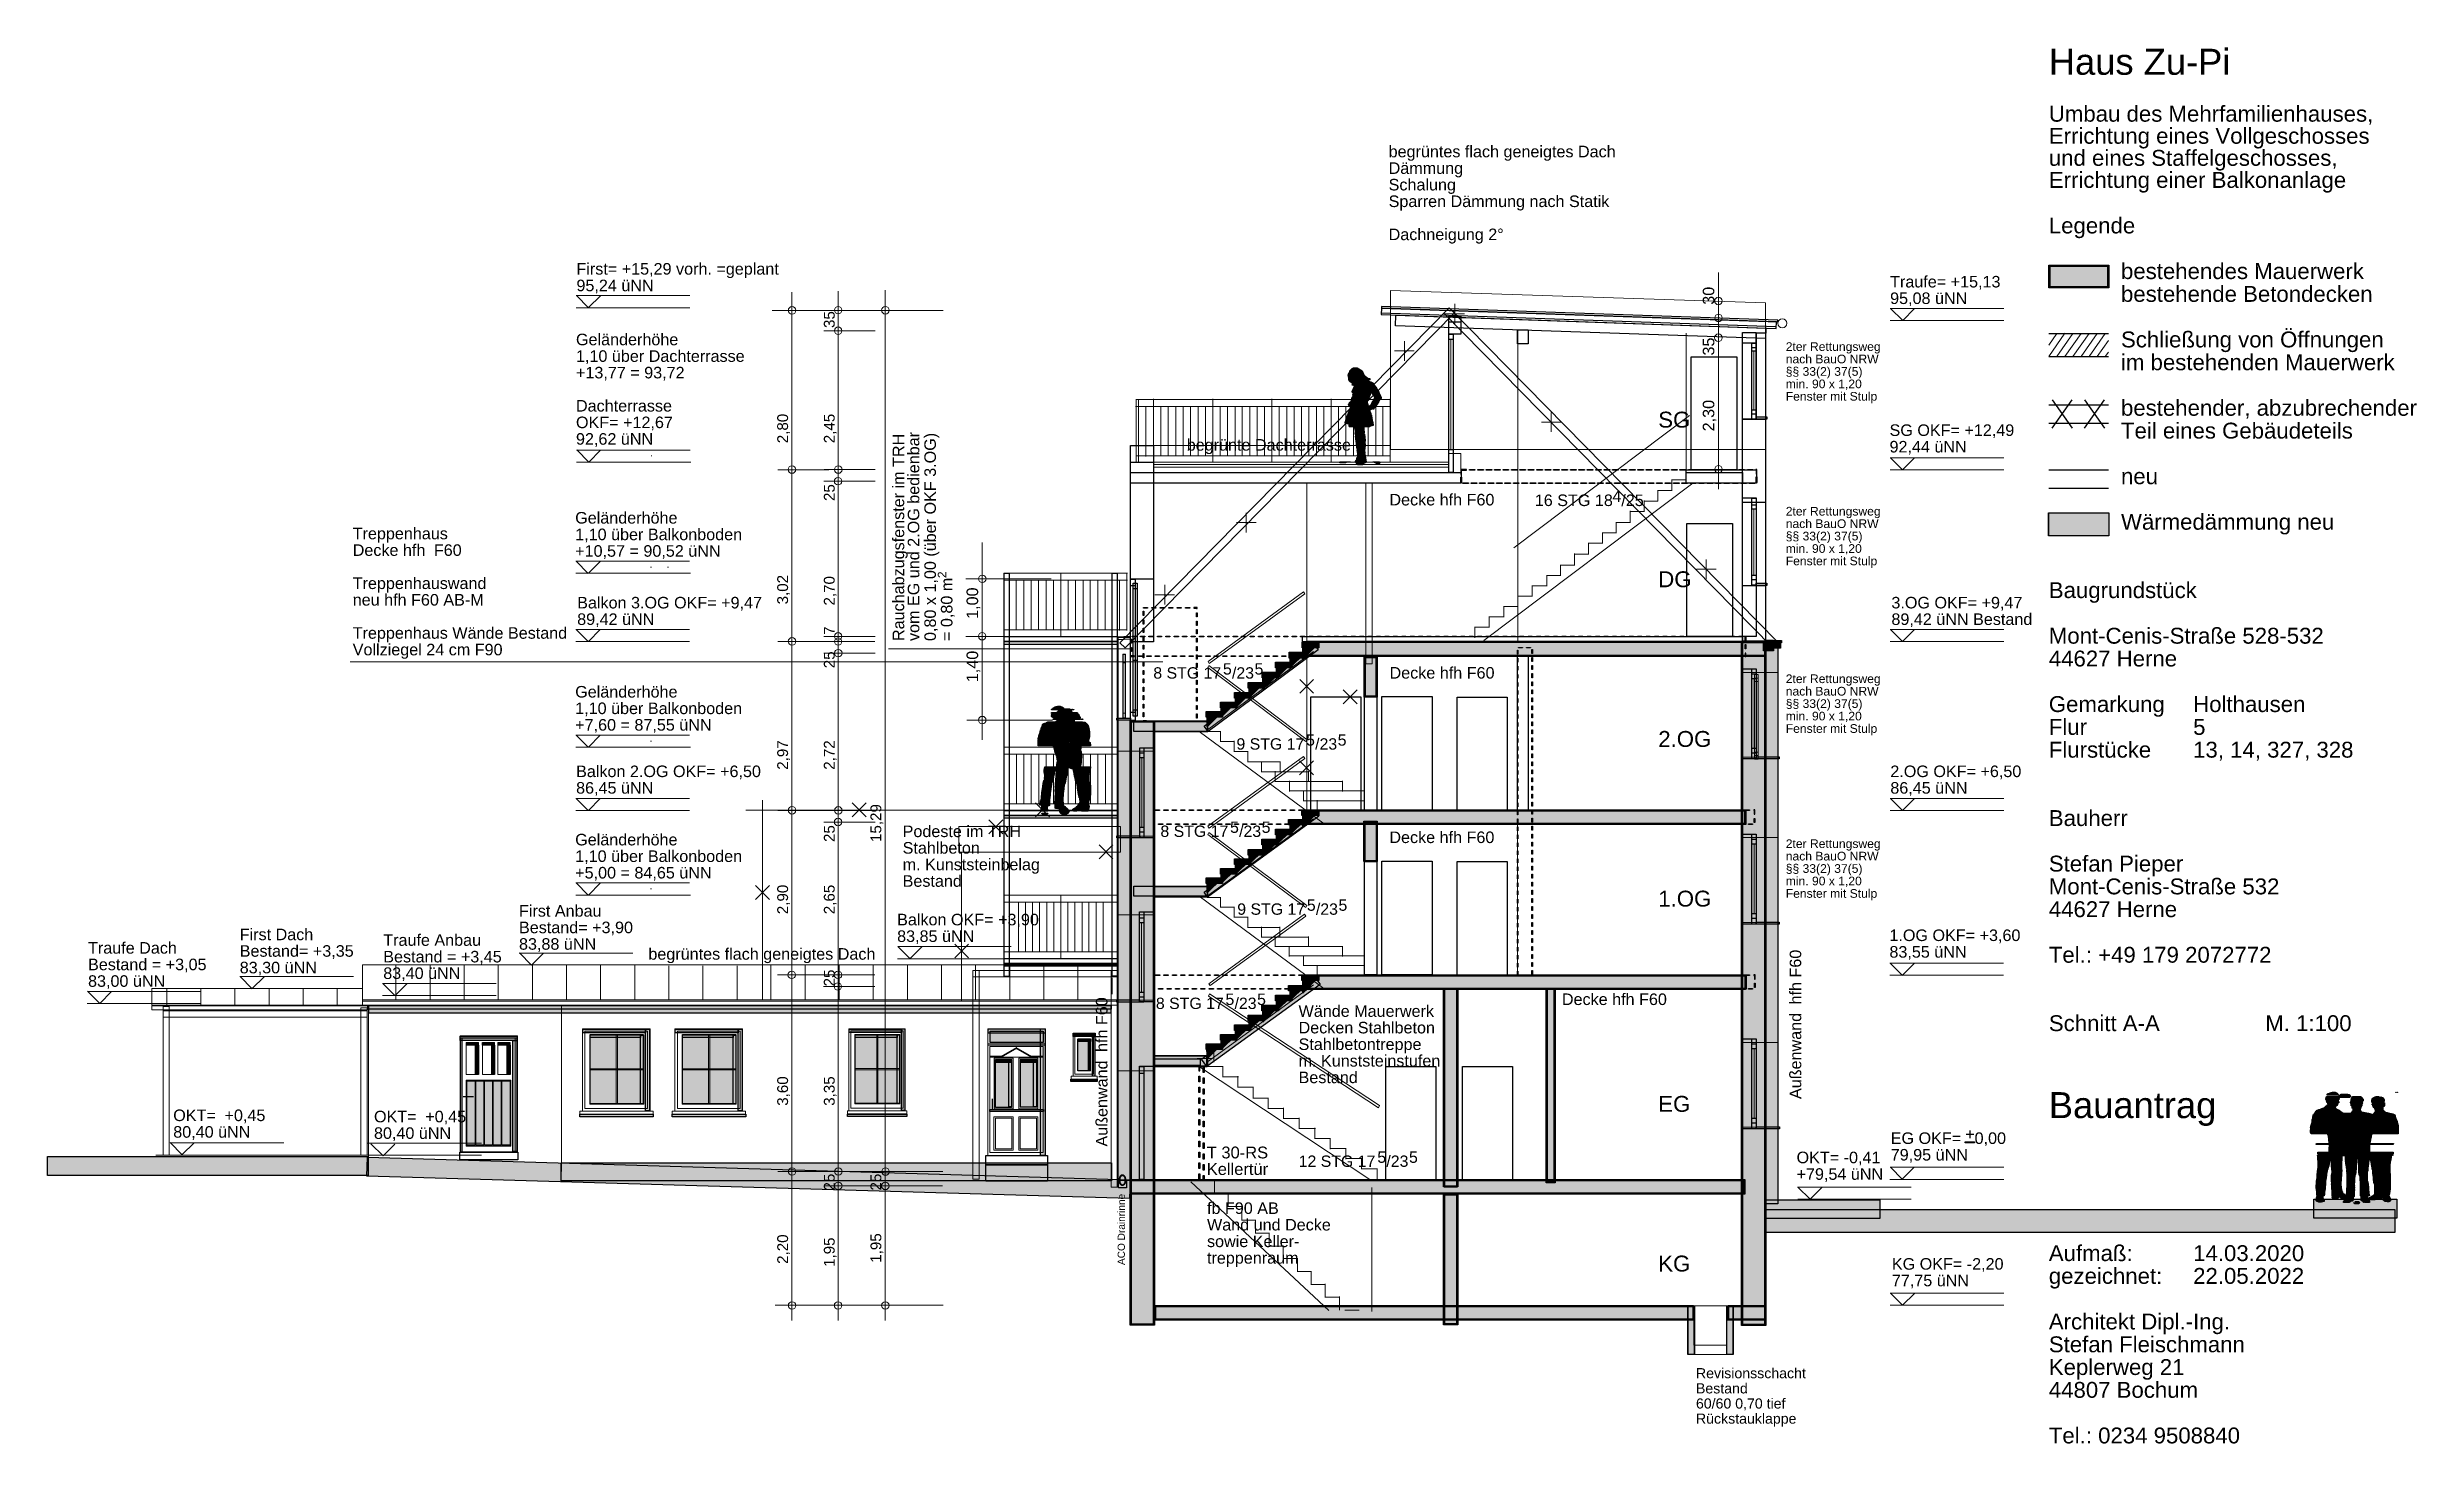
# Model space of a CAD drawing. Header units: millimetres. Extents: x 7 to 41668, y 3977 to 28530.
import ezdxf

# ---------------------------------------------------------------- set-up
doc = ezdxf.new("R2010")
doc.units = ezdxf.units.MM
doc.header["$LTSCALE"] = 50
doc.linetypes.add('PDF_112-9_84-7_0-0_0-0', pattern=[197.6, 112.9, -84.7, 0, 0])
for name, color, linetype in [('00_Wand_Bestand', 7, 'Continuous'), ('01_Daemmung_neu', 9, 'Continuous'), ('02_Grundstuecksgrenze', 8, 'Continuous'), ('05_Linien_stark', 7, 'Continuous'), ('06_Linien_fein', 3, 'Continuous'), ('07_Bemassung', 6, 'Continuous'), ('10_Text', 7, 'Continuous'), ('12_Plankopf', 140, 'Continuous')]:
    doc.layers.add(name, color=color, linetype=linetype)
doc.styles.add('PLAN', font='arial.ttf')

msp = doc.modelspace()

# ---------------------------------------------------------------- texts
at = {"layer": '07_Bemassung', "style": 'PLAN'}
for s, height, p in [('30', 203.2, (29319, 24004)), ('35', 190.5, (13851, 23595)), ('35', 203.2, (29319, 23111)), ('2,30', 203.2, (29319, 21778)), ('2,80', 190.5, (13031, 21569)), ('2,45', 190.5, (13851, 21569)), ('25', 190.5, (13851, 20553)), ('3,02', 190.5, (13031, 18735)), ('2,70', 190.5, (13851, 18715)), ('1,00', 203.2, (16373, 18480)), ('7', 190, (13851, 18200)), ('25', 190.5, (13851, 17612)), ('1,40', 203.2, (16373, 17367)), ('2,97', 190.5, (13031, 15827)), ('2,72', 190.5, (13851, 15827)), ('15,29', 190.5, (14671, 14557)), ('25', 190.5, (13851, 14557)), ('2,90', 190.5, (13031, 13287)), ('2,65', 190.5, (13851, 13287)), ('25', 190.5, (13851, 12017)), ('3,60', 190.5, (13031, 9918)), ('3,35', 190.5, (13851, 9918)), ('25', 190.5, (13851, 8428)), ('25', 190.5, (14671, 8428)), ('2,20', 190.5, (13031, 7138)), ('1,95', 190.5, (13851, 7084)), ('1,95', 190.5, (14671, 7158))]:
    msp.add_text(s, height=height, rotation=90, dxfattribs=at).set_placement(p)
for s, height, p in [('4', 203, (27527, 20535)), ('5', 200, (20678, 17501)), ('5', 200, (21234, 17501)), ('5', 200, (22140, 16251)), ('5', 200, (20803, 14717)), ('5', 200, (21359, 14717)), ('5', 200, (20723, 11691)), ('5', 200, (21279, 11691)), ('5', 200, (23393, 8915))]:
    msp.add_text(s, height=height, dxfattribs=at).set_placement(p)
at = {"layer": '10_Text', "style": 'PLAN'}
for s, height, p in [('begrüntes flach geneigtes Dach', 203.2, (23592, 26597)), ('Dämmung', 203.2, (23592, 26305)), ('Schalung', 203.2, (23592, 26014)), ('Sparren Dämmung nach Statik', 203.2, (23592, 25722)), ('Dachneigung 2°', 203.2, (23592, 25140)), ('First= +15,29 vorh. =geplant', 203.2, (9310, 24534)), ('95,24 üNN', 203.2, (9310, 24242)), ('Traufe= +15,13', 203.2, (32410, 24308)), ('95,08 üNN', 203.2, (32410, 24017)), ('Geländerhöhe', 203.2, (9302, 23292)), ('2ter Rettungsweg', 152.4, (30575, 23192)), ('+13,77 = 93,72', 203.2, (9302, 22709)), ('1,10 über Dachterrasse', 203.2, (9302, 23000)), ('§§ 33(2) 37(5)', 152.4, (30575, 22755)), ('nach BauO NRW', 152.4, (30575, 22974)), ('min. 90 x 1,20', 152.4, (30575, 22536)), ('Dachterrasse', 203.2, (9302, 22126)), ('SG', 279.5, (28333, 21844)), ('Fenster mit Stulp', 152.4, (30575, 22318)), ('OKF= +12,67', 203.2, (9302, 21834)), ('92,62 üNN', 203.2, (9302, 21543)), ('SG OKF= +12,49', 203.2, (32400, 21697)), ('begrünte Dachterrasse', 203.2, (20042, 21439)), ('92,44 üNN', 203.2, (32400, 21406)), ('Decke hfh F60', 203.2, (23606, 20475)), ('16 STG 18', 203.2, (26162, 20464)), ('/25', 203.2, (27684, 20464)), ('2ter Rettungsweg', 152.4, (30575, 20297)), ('Treppenhaus', 203.2, (5376, 19880)), ('Geländerhöhe', 203.2, (9288, 20156)), ('1,10 über Balkonboden', 203.2, (9288, 19864)), ('§§ 33(2) 37(5)', 152.4, (30575, 19860)), ('nach BauO NRW', 152.4, (30575, 20078)), ('Decke hfh', 203.2, (5376, 19588)), ('F60', 203.2, (6803, 19588)), ('+10,57 = 90,52 üNN', 203.2, (9288, 19573)), ('min. 90 x 1,20', 152.4, (30575, 19641)), ('Fenster mit Stulp', 152.4, (30575, 19423)), ('Treppenhauswand', 203.2, (5376, 19005)), ('DG', 279.5, (28333, 19037)), ('neu hfh F60 AB-M', 203.2, (5376, 18714)), ('Balkon 3.OG OKF= +9,47', 203.2, (9323, 18664)), ('3.OG OKF= +9,47', 203.2, (32433, 18664)), ('Treppenhaus Wände Bestand', 203.2, (5376, 18131)), ('89,42 üNN', 203.2, (9323, 18373)), ('89,42 üNN Bestand', 203.2, (32433, 18373)), ('Vollziegel 24 cm F90', 203.2, (5376, 17839)), ('8 STG 17', 199.7, (19454, 17430)), ('/23', 199.7, (20837, 17430)), ('Decke hfh F60', 203.2, (23608, 17430)), ('2ter Rettungsweg', 152.4, (30575, 17351)), ('Geländerhöhe', 203.2, (9288, 17097)), ('nach BauO NRW', 152.4, (30575, 17132)), ('+7,60 = 87,55 üNN', 203.2, (9288, 16515)), ('1,10 über Balkonboden', 203.2, (9288, 16806)), ('§§ 33(2) 37(5)', 152.4, (30575, 16914)), ('min. 90 x 1,20', 152.4, (30575, 16695)), ('9 STG 17', 199.7, (20916, 16181)), ('/23', 199.7, (22299, 16181)), ('5', 200, (22696, 16251)), ('2.OG', 279.5, (28333, 16229)), ('Fenster mit Stulp', 152.4, (30575, 16476)), ('Balkon 2.OG OKF= +6,50', 203.2, (9304, 15698)), ('2.OG OKF= +6,50', 203.2, (32414, 15698)), ('86,45 üNN', 203.2, (9304, 15407)), ('86,45 üNN', 203.2, (32414, 15407)), ('Geländerhöhe', 203.2, (9288, 14497)), ('Podeste im TRH', 203.2, (15046, 14643)), ('8 STG 17', 199.7, (19579, 14646)), ('/23', 199.7, (20962, 14646)), ('Decke hfh F60', 203.2, (23605, 14538)), ('2ter Rettungsweg', 152.4, (30575, 14451)), ('1,10 über Balkonboden', 203.2, (9288, 14206)), ('Stahlbeton', 203.2, (15046, 14352)), ('m. Kunststeinbelag', 203.2, (15046, 14060)), ('§§ 33(2) 37(5)', 152.4, (30575, 14014)), ('nach BauO NRW', 152.4, (30575, 14232)), ('+5,00 = 84,65 üNN', 203.2, (9288, 13915)), ('Bestand', 203.2, (15046, 13769)), ('min. 90 x 1,20', 152.4, (30575, 13795)), ('First Anbau', 203.2, (8300, 13244)), ('9 STG 17', 199.7, (20930, 13277)), ('5', 200, (22154, 13347)), ('/23', 199.7, (22313, 13277)), ('5', 200, (22710, 13347)), ('1.OG', 279.5, (28333, 13421)), ('Fenster mit Stulp', 152.4, (30575, 13576)), ('First Dach', 203.2, (3389, 12830)), ('Traufe Anbau', 203.2, (5913, 12731)), ('Bestand= +3,90', 203.2, (8300, 12953)), ('83,85 üNN', 203.2, (14949, 12799)), ('Balkon OKF= +3,90', 203.2, (14949, 13091)), ('1.OG OKF= +3,60', 203.2, (32398, 12815)), ('Traufe Dach', 203.2, (722, 12593)), ('Bestand = +3,05', 203.2, (722, 12302)), ('Bestand= +3,35', 203.2, (3389, 12539)), ('Bestand = +3,45', 203.2, (5913, 12439)), ('83,88 üNN', 203.2, (8300, 12662)), ('begrüntes flach geneigtes Dach', 203.2, (10575, 12487)), ('83,55 üNN', 203.2, (32398, 12523)), ('83,00 üNN', 203.2, (722, 12010)), ('83,30 üNN', 203.2, (3389, 12247)), ('83,40 üNN', 203.2, (5913, 12148)), ('8 STG 17', 199.7, (19499, 11620)), ('/23', 199.7, (20882, 11620)), ('Wände Mauerwerk', 203.2, (22008, 11482)), ('Decke hfh F60', 203.2, (26639, 11690)), ('Decken Stahlbeton', 203.2, (22008, 11191)), ('Stahlbetontreppe', 203.2, (22008, 10899)), ('m. Kunststeinstufen', 203.2, (22008, 10608)), ('Bestand', 203.2, (22008, 10316)), ('EG', 279.5, (28333, 9812)), ('OKT=', 203.2, (2220, 9649)), ('+0,45', 203.2, (3122, 9649)), ('OKT=', 203.2, (5750, 9627)), ('+0,45', 203.2, (6652, 9627)), ('80,40 üNN', 203.2, (2220, 9357)), ('80,40 üNN', 203.2, (5750, 9336)), ('T 30-RS', 207.4, (20394, 8993)), ('EG OKF= ', 203.2, (32421, 9247)), ('+', 203, (33731, 9317)), ('0,00', 203.2, (33896, 9247)), ('Kellertür', 207.4, (20394, 8702)), ('12 STG 17', 199.7, (22010, 8844)), ('/23', 199.7, (23552, 8844)), ('5', 200, (23950, 8915)), ('OKT= -0,41', 203.2, (30765, 8908)), ('+79,54 üNN', 203.2, (30765, 8616)), ('79,95 üNN', 203.2, (32421, 8955)), ('Wand und Decke', 203.2, (20398, 7725)), ('fb F90 AB', 203.2, (20398, 8016)), ('sowie Keller-', 203.2, (20398, 7433)), ('treppenraum', 203.2, (20398, 7142)), ('KG', 279.5, (28333, 7004)), ('KG OKF= -2,20', 203.2, (32441, 7036)), ('77,75 üNN', 203.2, (32441, 6744)), ('Revisionsschacht', 177.8, (28996, 5127)), ('Bestand', 177.8, (28996, 4860)), ('60/60 0,70 tief', 177.8, (28996, 4594)), ('Rückstauklappe', 177.8, (28996, 4328))]:
    msp.add_text(s, height=height, dxfattribs=at).set_placement(p)
for s, height, p in [('Rauchabzugsfenster im TRH', 203.2, (15073, 18091)), ('vom EG und 2.OG bedienbar', 203.2, (15339, 18091)), ('0,80 x 1,00 (über OKF 3.OG)', 203.2, (15631, 18091)), ('2', 152, (15816, 19197)), ('= 0,80 m', 203.2, (15922, 18091)), ('hfh F60', 203.2, (30847, 11700)), ('hfh F60', 203.2, (18648, 10864)), ('Außenwand', 203.2, (30847, 10037)), ('Außenwand', 203.2, (18648, 9201)), ('ACO Drainrinne', 127, (18954, 7118))]:
    msp.add_text(s, height=height, rotation=90, dxfattribs=at).set_placement(p)
at = {"layer": '12_Plankopf', "style": 'PLAN'}
for s, height, p in [('Haus Zu-Pi', 457, (35201, 28048)), ('Umbau des Mehrfamilienhauses,', 279.4, (35201, 27223)), ('Errichtung eines Vollgeschosses', 279.4, (35201, 26835)), ('und eines Staffelgeschosses,', 279.4, (35201, 26447)), ('Errichtung einer Balkonanlage', 279.4, (35201, 26059)), ('Legende', 279.3, (35201, 25258)), ('bestehendes Mauerwerk', 279.26, (36470, 24456)), ('bestehende Betondecken', 279.26, (36470, 24055)), ('Schließung von Öffnungen', 279.26, (36470, 23254)), ('im bestehenden Mauerwerk', 279.26, (36470, 22853)), ('bestehender, abzubrechender', 279.26, (36470, 22052)), ('Teil eines Gebäudeteils', 279.26, (36470, 21651)), ('neu', 279.3, (36470, 20849)), ('Wärmedämmung neu', 279.26, (36470, 20048)), ('Baugrundstück', 279.26, (35201, 18846)), ('Mont-Cenis-Straße 528-532', 279.26, (35201, 18044)), ('44627 Herne', 279.26, (35201, 17643)), ('Gemarkung', 279.3, (35201, 16842)), ('Holthausen', 279.3, (37739, 16842)), ('Flur', 279.3, (35201, 16441)), ('5', 279, (37739, 16441)), ('Flurstücke', 279.3, (35201, 16040)), ('13, 14, 327, 328', 279.26, (37738, 16040)), ('Bauherr', 279.3, (35201, 14838)), ('Stefan Pieper', 279.26, (35201, 14037)), ('Mont-Cenis-Straße 532', 279.26, (35201, 13636)), ('44627 Herne', 279.26, (35201, 13235)), ('Tel.: +49 179 2072772', 279.26, (35201, 12434)), ('Schnitt A-A', 279.26, (35201, 11231)), ('M. 1:100', 279.3, (39007, 11231)), ('Bauantrag', 457, (35201, 9701)), ('Aufmaß:', 279.3, (35201, 7187)), ('14.03.2020', 279.3, (37739, 7187)), ('gezeichnet:', 279.26, (35201, 6787)), ('22.05.2022', 279.3, (37739, 6787)), ('Architekt Dipl.-Ing.', 279.26, (35201, 5985)), ('Stefan Fleischmann', 279.26, (35201, 5584)), ('Keplerweg 21', 279.26, (35201, 5184)), ('44807 Bochum', 279.26, (35201, 4783)), ('Tel.: 0234 9508840', 279.26, (35201, 3981))]:
    msp.add_text(s, height=height, dxfattribs=at).set_placement(p)

# ---------------------------------------------------------------- hatches: boundary and pattern name
at = {"layer": '00_Wand_Bestand'}
for points in [[(22880, 22772), (23154, 22772), (23154, 22766), (22880, 22766)], [(22880, 22766), (23160, 22766), (23160, 22761), (22880, 22761)], [(22886, 22789), (23148, 22789), (23148, 22783), (22886, 22783)], [(22886, 22783), (23148, 22783), (23148, 22778), (22886, 22778)], [(22886, 22778), (23154, 22778), (23154, 22772), (22886, 22772)], [(22886, 22761), (23165, 22761), (23165, 22755), (22886, 22755)], [(22886, 22755), (23171, 22755), (23171, 22750), (22886, 22750)], [(22886, 22750), (23182, 22750), (23182, 22744), (22886, 22744)], [(22886, 22744), (23193, 22744), (23193, 22739), (22886, 22739)], [(22886, 22739), (23199, 22739), (23199, 22733), (22886, 22733)], [(22892, 22800), (23143, 22800), (23143, 22794), (22892, 22794)], [(22892, 22794), (23143, 22794), (23143, 22789), (22892, 22789)], [(22892, 22733), (23204, 22733), (23204, 22727), (22892, 22727)], [(22892, 22727), (23210, 22727), (23210, 22722), (22892, 22722)], [(22892, 22722), (23215, 22722), (23215, 22716), (22892, 22716)], [(22892, 22716), (23221, 22716), (23221, 22711), (22892, 22711)], [(22892, 22711), (23226, 22711), (23226, 22705), (22892, 22705)], [(22892, 22699), (23260, 22699), (23260, 22694), (22892, 22694)], [(22892, 22694), (23260, 22694), (23260, 22688), (22892, 22688)], [(22892, 22688), (23260, 22688), (23260, 22683), (22892, 22683)], [(22892, 22683), (23254, 22683), (23254, 22677), (22892, 22677)], [(22897, 22806), (23137, 22806), (23137, 22800), (22897, 22800)], [(22897, 22677), (23232, 22677), (23232, 22671), (22897, 22671)], [(22903, 22817), (23137, 22817), (23137, 22811), (22903, 22811)], [(22903, 22811), (23137, 22811), (23137, 22806), (22903, 22806)], [(22903, 22671), (23221, 22671), (23221, 22666), (22903, 22666)], [(22903, 22666), (23226, 22666), (23226, 22660), (22903, 22660)], [(22908, 22834), (23126, 22834), (23126, 22828), (22908, 22828)], [(22908, 22828), (23132, 22828), (23132, 22822), (22908, 22822)], [(22908, 22822), (23132, 22822), (23132, 22817), (22908, 22817)], [(22908, 22660), (23243, 22660), (23243, 22655), (22908, 22655)], [(22914, 22856), (23109, 22856), (23109, 22850), (22914, 22850)], [(22914, 22850), (23115, 22850), (23115, 22845), (22914, 22845)], [(22914, 22845), (23120, 22845), (23120, 22839), (22914, 22839)], [(22914, 22839), (23126, 22839), (23126, 22834), (22914, 22834)], [(22914, 22655), (23260, 22655), (23260, 22649), (22914, 22649)], [(22919, 22649), (23282, 22649), (23282, 22643), (22919, 22643)], [(22925, 22862), (23098, 22862), (23098, 22856), (22925, 22856)], [(22931, 22867), (23093, 22867), (23093, 22862), (22931, 22862)], [(22931, 22643), (23299, 22643), (23299, 22638), (22931, 22638)], [(22936, 22873), (23081, 22873), (23081, 22867), (22936, 22867)], [(22936, 22638), (23310, 22638), (23310, 22632), (22936, 22632)], [(22942, 22878), (23076, 22878), (23076, 22873), (22942, 22873)], [(22947, 22632), (23316, 22632), (23316, 22627), (22947, 22627)], [(22953, 22884), (23059, 22884), (23059, 22878), (22953, 22878)], [(22953, 22599), (23333, 22599), (23333, 22593), (22953, 22593)], [(22953, 22593), (23338, 22593), (23338, 22588), (22953, 22588)], [(22959, 22890), (23053, 22890), (23053, 22884), (22959, 22884)], [(22959, 22627), (23321, 22627), (23321, 22621), (22959, 22621)], [(22959, 22604), (23333, 22604), (23333, 22599), (22959, 22599)], [(22959, 22498), (23405, 22498), (23405, 22493), (22959, 22493)], [(22964, 22621), (23327, 22621), (23327, 22616), (22964, 22616)], [(22964, 22616), (23333, 22616), (23333, 22610), (22964, 22610)], [(22964, 22610), (23333, 22610), (23333, 22604), (22964, 22604)], [(22964, 22509), (23394, 22509), (23394, 22504), (22964, 22504)], [(22964, 22504), (23400, 22504), (23400, 22498), (22964, 22498)], [(22970, 22895), (23042, 22895), (23042, 22889), (22970, 22889)], [(22970, 22520), (23388, 22520), (23388, 22515), (22970, 22515)], [(22970, 22515), (23388, 22515), (23388, 22509), (22970, 22509)], [(22975, 22537), (23377, 22537), (23377, 22532), (22975, 22532)], [(22975, 22532), (23383, 22532), (23383, 22526), (22975, 22526)], [(22975, 22526), (23383, 22526), (23383, 22520), (22975, 22520)], [(22981, 22548), (23372, 22548), (23372, 22543), (22981, 22543)], [(22981, 22543), (23377, 22543), (23377, 22537), (22981, 22537)], [(22986, 22560), (23366, 22560), (23366, 22554), (22986, 22554)], [(22986, 22554), (23372, 22554), (23372, 22548), (22986, 22548)], [(22992, 22571), (23355, 22571), (23355, 22565), (22992, 22565)], [(22992, 22565), (23361, 22565), (23361, 22560), (22992, 22560)], [(22998, 22582), (23349, 22582), (23349, 22576), (22998, 22576)], [(22998, 22576), (23349, 22576), (23349, 22571), (22998, 22571)], [(22880, 22090), (23277, 22090), (23277, 22084), (22880, 22084)], [(22880, 22084), (23277, 22084), (23277, 22079), (22880, 22079)], [(22886, 22112), (23271, 22112), (23271, 22107), (22886, 22107)], [(22886, 22107), (23271, 22107), (23271, 22101), (22886, 22101)], [(22886, 22101), (23271, 22101), (23271, 22095), (22886, 22095)], [(22886, 22095), (23277, 22095), (23277, 22090), (22886, 22090)], [(22892, 22123), (23266, 22123), (23266, 22118), (22892, 22118)], [(22892, 22118), (23266, 22118), (23266, 22112), (22892, 22112)], [(22897, 22135), (23260, 22135), (23260, 22129), (22897, 22129)], [(22897, 22129), (23260, 22129), (23260, 22123), (22897, 22123)], [(22903, 22163), (23277, 22163), (23277, 22157), (22903, 22157)], [(22903, 22157), (23260, 22157), (23260, 22151), (22903, 22151)], [(22903, 22151), (23254, 22151), (23254, 22146), (22903, 22146)], [(22903, 22140), (23260, 22140), (23260, 22135), (22903, 22135)], [(22908, 22168), (23288, 22168), (23288, 22163), (22908, 22163)], [(22914, 22185), (23333, 22185), (23333, 22179), (22914, 22179)], [(22919, 22207), (23349, 22207), (23349, 22202), (22919, 22202)], [(22919, 22202), (23344, 22202), (23344, 22196), (22919, 22196)], [(22919, 22196), (23344, 22196), (23344, 22190), (22919, 22190)], [(22919, 22191), (23338, 22191), (23338, 22185), (22919, 22185)], [(22931, 22314), (23182, 22314), (23182, 22308), (22931, 22308)], [(22931, 22308), (23182, 22308), (23182, 22302), (22931, 22302)], [(22953, 22487), (23411, 22487), (23411, 22481), (22953, 22481)], [(22953, 22481), (23411, 22481), (23411, 22476), (22953, 22476)], [(22953, 22476), (23416, 22476), (23416, 22470), (22953, 22470)], [(22953, 22470), (23422, 22470), (23422, 22465), (22953, 22465)], [(22959, 22492), (23405, 22492), (23405, 22487), (22959, 22487)], [(22959, 22465), (23422, 22465), (23422, 22459), (22959, 22459)], [(22964, 22459), (23422, 22459), (23422, 22453), (22964, 22453)], [(23187, 22314), (23215, 22314), (23215, 22308), (23187, 22308)], [(23187, 22308), (23215, 22308), (23215, 22302), (23187, 22302)], [(23316, 22308), (23422, 22308), (23422, 22302), (23316, 22302)], [(23321, 22314), (23422, 22314), (23422, 22308), (23321, 22308)], [(22830, 21939), (23316, 21939), (23316, 21933), (22830, 21933)], [(22830, 21933), (23316, 21933), (23316, 21928), (22830, 21928)], [(22830, 21928), (23316, 21928), (23316, 21922), (22830, 21922)], [(22836, 21956), (23310, 21956), (23310, 21950), (22836, 21950)], [(22836, 21950), (23310, 21950), (23310, 21944), (22836, 21944)], [(22836, 21944), (23310, 21944), (23310, 21939), (22836, 21939)], [(22836, 21922), (23316, 21922), (23316, 21916), (22836, 21916)], [(22841, 21978), (23305, 21978), (23305, 21972), (22841, 21972)], [(22841, 21972), (23305, 21972), (23305, 21967), (22841, 21967)], [(22841, 21967), (23305, 21967), (23305, 21961), (22841, 21961)], [(22841, 21961), (23305, 21961), (23305, 21956), (22841, 21956)], [(22847, 22000), (23299, 22000), (23299, 21995), (22847, 21995)], [(22847, 21995), (23299, 21995), (23299, 21989), (22847, 21989)], [(22847, 21989), (23299, 21989), (23299, 21984), (22847, 21984)], [(22847, 21984), (23305, 21984), (23305, 21978), (22847, 21978)], [(22852, 22017), (23294, 22017), (23294, 22012), (22852, 22012)], [(22852, 22012), (23299, 22012), (23299, 22006), (22852, 22006)], [(22852, 22006), (23299, 22006), (23299, 22000), (22852, 22000)], [(22858, 22028), (23294, 22028), (23294, 22023), (22858, 22023)], [(22858, 22023), (23294, 22023), (23294, 22017), (22858, 22017)], [(22864, 22045), (23288, 22045), (23288, 22040), (22864, 22040)], [(22864, 22040), (23288, 22040), (23288, 22034), (22864, 22034)], [(22864, 22034), (23288, 22034), (23288, 22028), (22864, 22028)], [(22864, 21916), (23316, 21916), (23316, 21911), (22864, 21911)], [(22869, 22062), (23288, 22062), (23288, 22056), (22869, 22056)], [(22869, 22056), (23288, 22056), (23288, 22051), (22869, 22051)], [(22869, 22051), (23288, 22051), (23288, 22045), (22869, 22045)], [(22875, 22073), (23277, 22073), (23277, 22067), (22875, 22067)], [(22875, 22067), (23282, 22067), (23282, 22062), (22875, 22062)], [(22880, 22079), (23277, 22079), (23277, 22073), (22880, 22073)], [(22886, 21911), (23316, 21911), (23316, 21905), (22886, 21905)], [(22897, 21905), (23321, 21905), (23321, 21900), (22897, 21900)], [(22897, 21900), (23321, 21900), (23321, 21894), (22897, 21894)], [(22897, 21894), (23321, 21894), (23321, 21889), (22897, 21889)], [(22897, 21889), (23321, 21889), (23321, 21883), (22897, 21883)], [(22897, 21883), (23305, 21883), (23305, 21877), (22897, 21877)], [(22897, 21877), (23277, 21877), (23277, 21872), (22897, 21872)], [(22897, 21872), (23266, 21872), (23266, 21866), (22897, 21866)], [(22897, 21866), (23260, 21866), (23260, 21861), (22897, 21861)], [(22735, 21240), (22852, 21240), (22852, 21234), (22735, 21234)], [(22735, 21229), (22841, 21229), (22841, 21223), (22735, 21223)], [(22858, 21240), (22919, 21240), (22919, 21234), (22858, 21234)], [(23316, 21240), (23433, 21240), (23433, 21234), (23316, 21234)], [(23349, 21229), (23427, 21229), (23427, 21223), (23349, 21223)], [(23433, 21229), (23439, 21229), (23439, 21223), (23433, 21223)], [(22287, 18026), (22355, 17934), (20416, 16499), (20348, 16591)], [(22069, 18073), (22367, 18073), (22367, 17973), (22069, 17973)], [(22082, 18042), (22354, 18041), (22082, 17770)], [(22150, 18089), (30225, 18089), (30225, 17818), (22150, 17818)], [(29796, 18084), (30226, 18084), (30226, 6056), (29796, 6056)], [(30185, 18090), (30482, 18090), (30482, 17966), (30185, 17966)], [(30185, 18090), (30361, 18090), (30361, 17921), (30185, 17921)], [(21367, 17542), (21656, 17542), (21656, 17442), (21367, 17442)], [(21603, 17720), (21889, 17720), (21889, 17620), (21603, 17620)], [(21620, 17697), (21878, 17697), (21621, 17440)], [(21842, 17892), (22128, 17892), (22128, 17792), (21842, 17792)], [(21861, 17881), (22119, 17880), (21862, 17623)], [(23160, 17821), (23390, 17821), (23390, 17106), (23160, 17106)], [(20884, 17188), (21169, 17188), (21169, 17088), (20884, 17088)], [(20900, 17173), (21157, 17172), (20900, 16915)], [(21123, 17359), (21408, 17359), (21408, 17259), (21123, 17259)], [(21139, 17350), (21397, 17350), (21140, 17093)], [(21378, 17498), (21636, 17497), (21379, 17240)], [(17594, 16667), (18210, 16667), (18210, 16661), (17594, 16661)], [(17665, 16833), (18114, 16833), (18114, 16827), (17665, 16827)], [(17665, 16827), (18120, 16827), (18120, 16820), (17665, 16820)], [(17665, 16808), (18133, 16808), (18133, 16802), (17665, 16802)], [(17665, 16783), (18152, 16783), (18152, 16777), (17665, 16777)], [(17665, 16777), (18152, 16777), (18152, 16771), (17665, 16771)], [(17665, 16771), (18152, 16771), (18152, 16765), (17665, 16765)], [(17671, 16802), (18139, 16802), (18139, 16796), (17671, 16796)], [(17671, 16790), (18146, 16790), (18146, 16783), (17671, 16783)], [(17671, 16765), (18159, 16765), (18159, 16759), (17671, 16759)], [(17678, 16900), (17883, 16900), (17883, 16894), (17678, 16894)], [(17678, 16796), (18146, 16796), (18146, 16790), (17678, 16790)], [(17678, 16759), (18159, 16759), (18159, 16753), (17678, 16753)], [(17684, 16906), (17876, 16906), (17876, 16900), (17684, 16900)], [(17684, 16753), (18165, 16753), (18165, 16747), (17684, 16747)], [(17690, 16913), (17876, 16913), (17876, 16906), (17690, 16906)], [(17690, 16747), (18165, 16747), (18165, 16740), (17690, 16740)], [(17690, 16716), (17876, 16716), (17876, 16710), (17690, 16710)], [(17697, 16740), (18165, 16740), (18165, 16734), (17697, 16734)], [(17697, 16722), (17876, 16722), (17876, 16716), (17697, 16716)], [(17703, 16919), (17870, 16919), (17870, 16913), (17703, 16913)], [(17716, 16925), (17857, 16925), (17857, 16919), (17716, 16919)], [(17723, 16931), (17851, 16931), (17851, 16925), (17723, 16925)], [(17742, 16937), (17832, 16937), (17832, 16931), (17742, 16931)], [(17889, 16722), (18171, 16722), (18171, 16716), (17889, 16716)], [(17896, 16716), (18171, 16716), (18171, 16710), (17896, 16710)], [(18184, 16716), (18216, 16716), (18216, 16710), (18184, 16710)], [(18197, 16722), (18210, 16722), (18210, 16716), (18197, 16716)], [(19045, 16690), (19475, 16690), (19475, 6062), (19045, 6062)], [(19466, 16689), (20409, 16689), (20409, 16493), (19466, 16493)], [(20385, 16849), (20671, 16849), (20671, 16749), (20385, 16749)], [(20400, 16839), (20658, 16838), (20401, 16581)], [(20635, 17018), (20920, 17018), (20920, 16918), (20635, 16918)], [(20650, 17007), (20907, 17007), (20650, 16750)], [(17428, 16384), (18325, 16384), (18325, 16378), (17428, 16378)], [(17428, 16378), (18319, 16378), (18319, 16371), (17428, 16371)], [(17428, 16359), (18312, 16359), (18312, 16353), (17428, 16353)], [(17428, 16347), (17556, 16347), (17556, 16341), (17428, 16341)], [(17428, 16341), (17556, 16341), (17556, 16335), (17428, 16335)], [(17428, 16335), (17549, 16335), (17549, 16328), (17428, 16328)], [(17428, 16328), (17549, 16328), (17549, 16322), (17428, 16322)], [(17428, 16322), (17549, 16322), (17549, 16316), (17428, 16316)], [(17428, 16316), (17549, 16316), (17549, 16310), (17428, 16310)], [(17428, 16310), (17549, 16310), (17549, 16304), (17428, 16304)], [(17428, 16304), (17543, 16304), (17543, 16298), (17428, 16298)], [(17428, 16298), (17537, 16298), (17537, 16292), (17428, 16292)], [(17428, 16292), (17537, 16292), (17537, 16285), (17428, 16285)], [(17428, 16285), (17537, 16285), (17537, 16279), (17428, 16279)], [(17428, 16279), (17543, 16279), (17543, 16273), (17428, 16273)], [(17428, 16273), (17537, 16273), (17537, 16267), (17428, 16267)], [(17428, 16267), (17543, 16267), (17543, 16261), (17428, 16261)], [(17428, 16261), (17556, 16261), (17556, 16255), (17428, 16255)], [(17428, 16255), (17562, 16255), (17562, 16249), (17428, 16249)], [(17434, 16402), (18325, 16402), (18325, 16396), (17434, 16396)], [(17434, 16396), (18325, 16396), (18325, 16390), (17434, 16390)], [(17434, 16390), (18325, 16390), (18325, 16384), (17434, 16384)], [(17434, 16365), (18319, 16365), (18319, 16359), (17434, 16359)], [(17440, 16427), (18332, 16427), (18332, 16421), (17440, 16421)], [(17440, 16421), (18332, 16421), (18332, 16415), (17440, 16415)], [(17440, 16415), (18332, 16415), (18332, 16408), (17440, 16408)], [(17440, 16408), (18332, 16408), (18332, 16402), (17440, 16402)], [(17440, 16371), (18319, 16371), (18319, 16365), (17440, 16365)], [(17447, 16445), (18332, 16445), (18332, 16439), (17447, 16439)], [(17447, 16439), (18332, 16439), (18332, 16433), (17447, 16433)], [(17447, 16433), (18332, 16433), (18332, 16427), (17447, 16427)], [(17453, 16458), (18332, 16458), (18332, 16451), (17453, 16451)], [(17453, 16451), (18332, 16451), (18332, 16445), (17453, 16445)], [(17460, 16476), (18332, 16476), (18332, 16470), (17460, 16470)], [(17460, 16470), (18332, 16470), (18332, 16464), (17460, 16464)], [(17460, 16464), (18332, 16464), (18332, 16458), (17460, 16458)], [(17466, 16507), (18332, 16507), (18332, 16501), (17466, 16501)], [(17466, 16501), (18332, 16501), (18332, 16495), (17466, 16495)], [(17466, 16495), (18332, 16495), (18332, 16488), (17466, 16488)], [(17466, 16488), (18332, 16488), (18332, 16482), (17466, 16482)], [(17466, 16482), (18332, 16482), (18332, 16476), (17466, 16476)], [(17472, 16531), (18325, 16531), (18325, 16525), (17472, 16525)], [(17472, 16525), (18325, 16525), (18325, 16519), (17472, 16519)], [(17472, 16519), (18325, 16519), (18325, 16513), (17472, 16513)], [(17472, 16513), (18325, 16513), (18325, 16507), (17472, 16507)], [(17479, 16562), (18319, 16562), (18319, 16556), (17479, 16556)], [(17479, 16556), (18319, 16556), (18319, 16550), (17479, 16550)], [(17479, 16544), (18325, 16544), (18325, 16538), (17479, 16538)], [(17479, 16538), (18319, 16538), (18319, 16531), (17479, 16531)], [(17485, 16568), (18312, 16568), (18312, 16562), (17485, 16562)], [(17485, 16550), (18319, 16550), (18319, 16544), (17485, 16544)], [(17492, 16581), (18312, 16581), (18312, 16574), (17492, 16574)], [(17492, 16574), (18312, 16574), (18312, 16568), (17492, 16568)], [(17498, 16599), (18306, 16599), (18306, 16593), (17498, 16593)], [(17498, 16593), (18306, 16593), (18306, 16587), (17498, 16587)], [(17498, 16587), (18312, 16587), (18312, 16581), (17498, 16581)], [(17505, 16624), (18293, 16624), (18293, 16617), (17505, 16617)], [(17505, 16617), (18300, 16617), (18300, 16611), (17505, 16611)], [(17505, 16611), (18300, 16611), (18300, 16605), (17505, 16605)], [(17505, 16605), (18306, 16605), (18306, 16599), (17505, 16599)], [(17511, 16630), (18293, 16630), (18293, 16624), (17511, 16624)], [(17517, 16636), (18287, 16636), (18287, 16630), (17517, 16630)], [(17524, 16642), (18280, 16642), (18280, 16636), (17524, 16636)], [(17543, 16648), (18274, 16648), (18274, 16642), (17543, 16642)], [(17562, 16654), (18268, 16654), (18268, 16648), (17562, 16648)], [(17562, 16347), (17966, 16347), (17966, 16341), (17562, 16341)], [(17562, 16341), (17966, 16341), (17966, 16335), (17562, 16335)], [(17562, 16335), (17966, 16335), (17966, 16328), (17562, 16328)], [(17562, 16328), (17966, 16328), (17966, 16322), (17562, 16322)], [(17562, 16322), (17966, 16322), (17966, 16316), (17562, 16316)], [(17562, 16316), (17966, 16316), (17966, 16310), (17562, 16310)], [(17562, 16310), (17966, 16310), (17966, 16304), (17562, 16304)], [(17562, 16304), (17966, 16304), (17966, 16298), (17562, 16298)], [(17562, 16292), (17966, 16292), (17966, 16285), (17562, 16285)], [(17569, 16298), (17966, 16298), (17966, 16292), (17569, 16292)], [(17569, 16285), (17966, 16285), (17966, 16279), (17569, 16279)], [(17569, 16279), (17966, 16279), (17966, 16273), (17569, 16273)], [(17569, 16273), (17966, 16273), (17966, 16267), (17569, 16267)], [(17569, 16267), (17966, 16267), (17966, 16261), (17569, 16261)], [(17569, 16261), (17966, 16261), (17966, 16255), (17569, 16255)], [(17569, 16255), (17966, 16255), (17966, 16249), (17569, 16249)], [(17979, 16347), (18312, 16347), (18312, 16341), (17979, 16341)], [(17985, 16341), (18312, 16341), (18312, 16335), (17985, 16335)], [(17985, 16335), (18312, 16335), (18312, 16328), (17985, 16328)], [(17992, 16328), (18312, 16328), (18312, 16322), (17992, 16322)], [(17992, 16322), (18306, 16322), (18306, 16316), (17992, 16316)], [(17998, 16316), (18306, 16316), (18306, 16310), (17998, 16310)], [(17998, 16298), (18345, 16298), (18345, 16292), (17998, 16292)], [(17998, 16292), (18345, 16292), (18345, 16285), (17998, 16285)], [(17998, 16285), (18345, 16285), (18345, 16279), (17998, 16279)], [(17998, 16279), (18351, 16279), (18351, 16273), (17998, 16273)], [(17998, 16273), (18351, 16273), (18351, 16267), (17998, 16267)], [(18005, 16310), (18306, 16310), (18306, 16304), (18005, 16304)], [(18005, 16304), (18345, 16304), (18345, 16298), (18005, 16298)], [(18005, 16267), (18351, 16267), (18351, 16261), (18005, 16261)], [(18005, 16261), (18351, 16261), (18351, 16255), (18005, 16255)], [(18005, 16255), (18351, 16255), (18351, 16249), (18005, 16249)], [(18325, 16310), (18338, 16310), (18338, 16304), (18325, 16304)], [(17543, 15861), (17748, 15861), (17748, 15855), (17543, 15855)], [(17543, 15855), (17748, 15855), (17748, 15849), (17543, 15849)], [(17543, 15849), (17742, 15849), (17742, 15843), (17543, 15843)], [(17543, 15843), (17742, 15843), (17742, 15837), (17543, 15837)], [(17543, 15837), (17735, 15837), (17735, 15830), (17543, 15830)], [(17549, 15880), (17755, 15880), (17755, 15873), (17549, 15873)], [(17549, 15873), (17748, 15873), (17748, 15867), (17549, 15867)], [(17549, 15867), (17748, 15867), (17748, 15861), (17549, 15861)], [(17761, 15849), (17953, 15849), (17953, 15843), (17761, 15843)], [(17761, 15843), (17953, 15843), (17953, 15837), (17761, 15837)], [(17761, 15837), (17953, 15837), (17953, 15830), (17761, 15830)], [(17767, 15880), (17960, 15880), (17960, 15873), (17767, 15873)], [(17767, 15873), (17960, 15873), (17960, 15867), (17767, 15867)], [(17767, 15867), (17960, 15867), (17960, 15861), (17767, 15861)], [(17767, 15861), (17960, 15861), (17960, 15855), (17767, 15855)], [(17767, 15855), (17953, 15855), (17953, 15849), (17767, 15849)], [(17992, 15880), (18351, 15880), (18351, 15873), (17992, 15873)], [(17992, 15873), (18351, 15873), (18351, 15867), (17992, 15867)], [(17992, 15867), (18351, 15867), (18351, 15861), (17992, 15861)], [(17992, 15861), (18351, 15861), (18351, 15855), (17992, 15855)], [(17998, 15855), (18338, 15855), (18338, 15849), (17998, 15849)], [(18018, 15849), (18325, 15849), (18325, 15843), (18018, 15843)], [(18043, 15843), (18325, 15843), (18325, 15837), (18043, 15837)], [(18043, 15837), (18325, 15837), (18325, 15830), (18043, 15830)], [(17492, 15437), (17646, 15437), (17646, 15431), (17492, 15431)], [(17492, 15431), (17639, 15431), (17639, 15425), (17492, 15425)], [(17492, 15425), (17639, 15425), (17639, 15418), (17492, 15418)], [(17492, 15418), (17639, 15418), (17639, 15412), (17492, 15412)], [(17498, 15474), (17652, 15474), (17652, 15468), (17498, 15468)], [(17498, 15468), (17646, 15468), (17646, 15461), (17498, 15461)], [(17498, 15461), (17646, 15461), (17646, 15455), (17498, 15455)], [(17498, 15455), (17646, 15455), (17646, 15449), (17498, 15449)], [(17498, 15449), (17646, 15449), (17646, 15443), (17498, 15443)], [(17498, 15443), (17646, 15443), (17646, 15437), (17498, 15437)], [(17505, 15511), (17652, 15511), (17652, 15505), (17505, 15505)], [(17505, 15505), (17652, 15505), (17652, 15498), (17505, 15498)], [(17505, 15498), (17652, 15498), (17652, 15492), (17505, 15492)], [(17505, 15492), (17652, 15492), (17652, 15486), (17505, 15486)], [(17505, 15486), (17652, 15486), (17652, 15480), (17505, 15480)], [(17505, 15480), (17652, 15480), (17652, 15474), (17505, 15474)], [(17511, 15554), (17658, 15554), (17658, 15548), (17511, 15548)], [(17511, 15548), (17658, 15548), (17658, 15541), (17511, 15541)], [(17511, 15541), (17658, 15541), (17658, 15535), (17511, 15535)], [(17511, 15535), (17658, 15535), (17658, 15529), (17511, 15529)], [(17511, 15529), (17658, 15529), (17658, 15523), (17511, 15523)], [(17511, 15523), (17658, 15523), (17658, 15517), (17511, 15517)], [(17511, 15517), (17652, 15517), (17652, 15511), (17511, 15511)], [(17517, 15597), (17665, 15597), (17665, 15591), (17517, 15591)], [(17517, 15591), (17665, 15591), (17665, 15584), (17517, 15584)], [(17517, 15584), (17665, 15584), (17665, 15578), (17517, 15578)], [(17517, 15578), (17665, 15578), (17665, 15572), (17517, 15572)], [(17517, 15572), (17665, 15572), (17665, 15566), (17517, 15566)], [(17517, 15566), (17665, 15566), (17665, 15560), (17517, 15560)], [(17517, 15560), (17665, 15560), (17665, 15554), (17517, 15554)], [(17524, 15621), (17678, 15621), (17678, 15615), (17524, 15615)], [(17524, 15615), (17678, 15615), (17678, 15609), (17524, 15609)], [(17524, 15609), (17671, 15609), (17671, 15603), (17524, 15603)], [(17524, 15603), (17671, 15603), (17671, 15597), (17524, 15597)], [(17530, 15640), (17684, 15640), (17684, 15634), (17530, 15634)], [(17530, 15634), (17678, 15634), (17678, 15627), (17530, 15627)], [(17530, 15627), (17678, 15627), (17678, 15621), (17530, 15621)], [(17537, 15830), (17735, 15830), (17735, 15824), (17537, 15824)], [(17537, 15824), (17735, 15824), (17735, 15818), (17537, 15818)], [(17537, 15818), (17735, 15818), (17735, 15812), (17537, 15812)], [(17537, 15812), (17729, 15812), (17729, 15806), (17537, 15806)], [(17537, 15806), (17729, 15806), (17729, 15800), (17537, 15800)], [(17537, 15800), (17723, 15800), (17723, 15794), (17537, 15794)], [(17537, 15794), (17723, 15794), (17723, 15787), (17537, 15787)], [(17537, 15787), (17716, 15787), (17716, 15781), (17537, 15781)], [(17537, 15646), (17678, 15646), (17678, 15640), (17537, 15640)], [(17543, 15781), (17716, 15781), (17716, 15775), (17543, 15775)], [(17543, 15775), (17716, 15775), (17716, 15769), (17543, 15769)], [(17543, 15769), (17716, 15769), (17716, 15763), (17543, 15763)], [(17543, 15763), (17710, 15763), (17710, 15757), (17543, 15757)], [(17543, 15757), (17710, 15757), (17710, 15751), (17543, 15751)], [(17543, 15695), (17697, 15695), (17697, 15689), (17543, 15689)], [(17543, 15671), (17690, 15671), (17690, 15664), (17543, 15664)], [(17543, 15652), (17684, 15652), (17684, 15646), (17543, 15646)], [(17549, 15751), (17710, 15751), (17710, 15744), (17549, 15744)], [(17549, 15744), (17703, 15744), (17703, 15738), (17549, 15738)], [(17549, 15738), (17703, 15738), (17703, 15732), (17549, 15732)], [(17549, 15732), (17703, 15732), (17703, 15726), (17549, 15726)], [(17549, 15726), (17703, 15726), (17703, 15720), (17549, 15720)], [(17549, 15720), (17697, 15720), (17697, 15714), (17549, 15714)], [(17549, 15714), (17697, 15714), (17697, 15707), (17549, 15707)], [(17549, 15707), (17697, 15707), (17697, 15701), (17549, 15701)], [(17549, 15701), (17697, 15701), (17697, 15695), (17549, 15695)], [(17549, 15689), (17697, 15689), (17697, 15683), (17549, 15683)], [(17549, 15683), (17690, 15683), (17690, 15677), (17549, 15677)], [(17549, 15677), (17690, 15677), (17690, 15671), (17549, 15671)], [(17549, 15664), (17684, 15664), (17684, 15658), (17549, 15658)], [(17549, 15658), (17684, 15658), (17684, 15652), (17549, 15652)], [(17729, 15535), (17883, 15535), (17883, 15529), (17729, 15529)], [(17729, 15529), (17883, 15529), (17883, 15523), (17729, 15523)], [(17729, 15486), (17883, 15486), (17883, 15480), (17729, 15480)], [(17729, 15468), (17876, 15468), (17876, 15461), (17729, 15461)], [(17729, 15461), (17876, 15461), (17876, 15455), (17729, 15455)], [(17729, 15455), (17876, 15455), (17876, 15449), (17729, 15449)], [(17729, 15449), (17876, 15449), (17876, 15443), (17729, 15443)], [(17735, 15603), (17902, 15603), (17902, 15597), (17735, 15597)], [(17735, 15597), (17902, 15597), (17902, 15591), (17735, 15591)], [(17735, 15591), (17896, 15591), (17896, 15584), (17735, 15584)], [(17735, 15584), (17896, 15584), (17896, 15578), (17735, 15578)], [(17735, 15578), (17896, 15578), (17896, 15572), (17735, 15572)], [(17735, 15572), (17889, 15572), (17889, 15566), (17735, 15566)], [(17735, 15566), (17889, 15566), (17889, 15560), (17735, 15560)], [(17735, 15560), (17889, 15560), (17889, 15554), (17735, 15554)], [(17735, 15554), (17889, 15554), (17889, 15548), (17735, 15548)], [(17735, 15548), (17889, 15548), (17889, 15541), (17735, 15541)], [(17735, 15541), (17889, 15541), (17889, 15535), (17735, 15535)], [(17735, 15523), (17883, 15523), (17883, 15517), (17735, 15517)], [(17735, 15517), (17883, 15517), (17883, 15511), (17735, 15511)], [(17735, 15511), (17883, 15511), (17883, 15505), (17735, 15505)], [(17735, 15505), (17883, 15505), (17883, 15498), (17735, 15498)], [(17735, 15498), (17883, 15498), (17883, 15492), (17735, 15492)], [(17735, 15492), (17883, 15492), (17883, 15486), (17735, 15486)], [(17735, 15480), (17883, 15480), (17883, 15474), (17735, 15474)], [(17735, 15474), (17876, 15474), (17876, 15468), (17735, 15468)], [(17735, 15443), (17876, 15443), (17876, 15437), (17735, 15437)], [(17735, 15437), (17876, 15437), (17876, 15431), (17735, 15431)], [(17735, 15431), (17870, 15431), (17870, 15425), (17735, 15425)], [(17735, 15425), (17870, 15425), (17870, 15418), (17735, 15418)], [(17735, 15418), (17870, 15418), (17870, 15412), (17735, 15412)], [(17742, 15677), (17915, 15677), (17915, 15671), (17742, 15671)], [(17742, 15671), (17915, 15671), (17915, 15664), (17742, 15664)], [(17742, 15664), (17915, 15664), (17915, 15658), (17742, 15658)], [(17742, 15658), (17915, 15658), (17915, 15652), (17742, 15652)], [(17742, 15652), (17909, 15652), (17909, 15646), (17742, 15646)], [(17742, 15646), (17909, 15646), (17909, 15640), (17742, 15640)], [(17742, 15640), (17909, 15640), (17909, 15634), (17742, 15634)], [(17742, 15634), (17909, 15634), (17909, 15627), (17742, 15627)], [(17742, 15627), (17844, 15627), (17844, 15621), (17742, 15621)], [(17742, 15621), (17851, 15621), (17851, 15615), (17742, 15615)], [(17742, 15615), (17902, 15615), (17902, 15609), (17742, 15609)], [(17742, 15609), (17902, 15609), (17902, 15603), (17742, 15603)], [(17748, 15763), (17941, 15763), (17941, 15757), (17748, 15757)], [(17748, 15757), (17934, 15757), (17934, 15751), (17748, 15751)], [(17748, 15751), (17934, 15751), (17934, 15744), (17748, 15744)], [(17748, 15744), (17934, 15744), (17934, 15738), (17748, 15738)], [(17748, 15738), (17934, 15738), (17934, 15732), (17748, 15732)], [(17748, 15732), (17934, 15732), (17934, 15726), (17748, 15726)], [(17748, 15726), (17928, 15726), (17928, 15720), (17748, 15720)], [(17748, 15720), (17928, 15720), (17928, 15714), (17748, 15714)], [(17748, 15714), (17921, 15714), (17921, 15707), (17748, 15707)], [(17748, 15707), (17921, 15707), (17921, 15701), (17748, 15701)], [(17748, 15701), (17921, 15701), (17921, 15695), (17748, 15695)], [(17748, 15695), (17921, 15695), (17921, 15689), (17748, 15689)], [(17748, 15689), (17921, 15689), (17921, 15683), (17748, 15683)], [(17748, 15683), (17915, 15683), (17915, 15677), (17748, 15677)], [(17755, 15818), (17953, 15818), (17953, 15812), (17755, 15812)], [(17755, 15812), (17953, 15812), (17953, 15806), (17755, 15806)], [(17755, 15806), (17947, 15806), (17947, 15800), (17755, 15800)], [(17755, 15800), (17947, 15800), (17947, 15794), (17755, 15794)], [(17755, 15794), (17947, 15794), (17947, 15787), (17755, 15787)], [(17755, 15787), (17941, 15787), (17941, 15781), (17755, 15781)], [(17755, 15781), (17941, 15781), (17941, 15775), (17755, 15775)], [(17755, 15775), (17941, 15775), (17941, 15769), (17755, 15769)], [(17755, 15769), (17941, 15769), (17941, 15763), (17755, 15763)], [(17761, 15830), (17953, 15830), (17953, 15824), (17761, 15824)], [(17761, 15824), (17953, 15824), (17953, 15818), (17761, 15818)], [(17857, 15627), (17902, 15627), (17902, 15621), (17857, 15621)], [(17857, 15621), (17908, 15621), (17908, 15615), (17857, 15615)], [(18050, 15830), (18325, 15830), (18325, 15824), (18050, 15824)], [(18050, 15824), (18325, 15824), (18325, 15818), (18050, 15818)], [(18050, 15818), (18325, 15818), (18325, 15812), (18050, 15812)], [(18050, 15812), (18325, 15812), (18325, 15806), (18050, 15806)], [(18050, 15806), (18325, 15806), (18325, 15800), (18050, 15800)], [(18056, 15800), (18325, 15800), (18325, 15794), (18056, 15794)], [(18056, 15794), (18325, 15794), (18325, 15787), (18056, 15787)], [(18056, 15787), (18325, 15787), (18325, 15781), (18056, 15781)], [(18062, 15781), (18325, 15781), (18325, 15775), (18062, 15775)], [(18062, 15775), (18325, 15775), (18325, 15769), (18062, 15769)], [(18062, 15769), (18325, 15769), (18325, 15763), (18062, 15763)], [(18062, 15763), (18319, 15763), (18319, 15757), (18062, 15757)], [(18062, 15757), (18319, 15757), (18319, 15751), (18062, 15751)], [(18062, 15751), (18325, 15751), (18325, 15744), (18062, 15744)], [(18062, 15744), (18319, 15744), (18319, 15738), (18062, 15738)], [(18069, 15738), (18319, 15738), (18319, 15732), (18069, 15732)], [(18069, 15732), (18319, 15732), (18319, 15726), (18069, 15726)], [(18069, 15726), (18319, 15726), (18319, 15720), (18069, 15720)], [(18069, 15720), (18319, 15720), (18319, 15714), (18069, 15714)], [(18069, 15714), (18319, 15714), (18319, 15707), (18069, 15707)], [(18075, 15707), (18319, 15707), (18319, 15701), (18075, 15701)], [(18075, 15701), (18319, 15701), (18319, 15695), (18075, 15695)], [(18075, 15695), (18319, 15695), (18319, 15689), (18075, 15689)], [(18082, 15689), (18319, 15689), (18319, 15683), (18082, 15683)], [(18082, 15683), (18319, 15683), (18319, 15677), (18082, 15677)], [(18082, 15677), (18319, 15677), (18319, 15671), (18082, 15671)], [(18082, 15671), (18319, 15671), (18319, 15664), (18082, 15664)], [(18088, 15664), (18319, 15664), (18319, 15658), (18088, 15658)], [(18088, 15658), (18319, 15658), (18319, 15652), (18088, 15652)], [(18088, 15652), (18319, 15652), (18319, 15646), (18088, 15646)], [(18088, 15646), (18319, 15646), (18319, 15640), (18088, 15640)], [(18088, 15640), (18319, 15640), (18319, 15634), (18088, 15634)], [(18094, 15634), (18319, 15634), (18319, 15627), (18094, 15627)], [(18094, 15627), (18319, 15627), (18319, 15621), (18094, 15621)], [(18094, 15621), (18319, 15621), (18319, 15615), (18094, 15615)], [(18094, 15615), (18325, 15615), (18325, 15609), (18094, 15609)], [(18094, 15609), (18325, 15609), (18325, 15603), (18094, 15603)], [(18101, 15603), (18332, 15603), (18332, 15597), (18101, 15597)], [(18101, 15597), (18338, 15597), (18338, 15591), (18101, 15591)], [(18107, 15591), (18338, 15591), (18338, 15584), (18107, 15584)], [(18107, 15584), (18338, 15584), (18338, 15578), (18107, 15578)], [(18114, 15578), (18338, 15578), (18338, 15572), (18114, 15572)], [(18114, 15572), (18345, 15572), (18345, 15566), (18114, 15566)], [(18114, 15566), (18345, 15566), (18345, 15560), (18114, 15560)], [(18114, 15560), (18345, 15560), (18345, 15554), (18114, 15554)], [(18114, 15554), (18351, 15554), (18351, 15548), (18114, 15548)], [(18120, 15548), (18351, 15548), (18351, 15541), (18120, 15541)], [(18120, 15541), (18351, 15541), (18351, 15535), (18120, 15535)], [(18120, 15535), (18351, 15535), (18351, 15529), (18120, 15529)], [(18120, 15529), (18351, 15529), (18351, 15523), (18120, 15523)], [(18120, 15523), (18351, 15523), (18351, 15517), (18120, 15517)], [(18120, 15517), (18351, 15517), (18351, 15511), (18120, 15511)], [(18120, 15511), (18351, 15511), (18351, 15505), (18120, 15505)], [(18120, 15505), (18351, 15505), (18351, 15498), (18120, 15498)], [(18120, 15498), (18351, 15498), (18351, 15492), (18120, 15492)], [(18127, 15492), (18351, 15492), (18351, 15486), (18127, 15486)], [(18127, 15486), (18351, 15486), (18351, 15480), (18127, 15480)], [(18127, 15480), (18351, 15480), (18351, 15474), (18127, 15474)], [(18127, 15474), (18351, 15474), (18351, 15468), (18127, 15468)], [(18127, 15468), (18351, 15468), (18351, 15461), (18127, 15461)], [(18127, 15461), (18351, 15461), (18351, 15455), (18127, 15455)], [(18133, 15455), (18351, 15455), (18351, 15449), (18133, 15449)], [(18133, 15449), (18236, 15449), (18236, 15443), (18133, 15443)], [(18133, 15443), (18236, 15443), (18236, 15437), (18133, 15437)], [(18133, 15437), (18236, 15437), (18236, 15431), (18133, 15431)], [(18133, 15431), (18236, 15431), (18236, 15425), (18133, 15425)], [(18133, 15425), (18236, 15425), (18236, 15418), (18133, 15418)], [(18139, 15418), (18236, 15418), (18236, 15412), (18139, 15412)], [(18242, 15449), (18351, 15449), (18351, 15443), (18242, 15443)], [(18242, 15443), (18351, 15443), (18351, 15437), (18242, 15437)], [(18248, 15437), (18351, 15437), (18351, 15431), (18248, 15431)], [(18248, 15431), (18351, 15431), (18351, 15425), (18248, 15425)], [(18248, 15425), (18351, 15425), (18351, 15418), (18248, 15418)], [(18248, 15418), (18319, 15418), (18319, 15412), (18248, 15412)], [(18325, 15418), (18351, 15418), (18351, 15412), (18325, 15412)], [(17460, 15216), (17626, 15216), (17626, 15209), (17460, 15209)], [(17460, 15209), (17626, 15209), (17626, 15203), (17460, 15203)], [(17466, 15246), (17626, 15246), (17626, 15240), (17466, 15240)], [(17466, 15240), (17626, 15240), (17626, 15234), (17466, 15234)], [(17466, 15234), (17620, 15234), (17620, 15228), (17466, 15228)], [(17466, 15228), (17626, 15228), (17626, 15222), (17466, 15222)], [(17466, 15222), (17626, 15222), (17626, 15216), (17466, 15216)], [(17466, 15105), (17601, 15105), (17601, 15099), (17466, 15099)], [(17472, 15289), (17626, 15289), (17626, 15283), (17472, 15283)], [(17472, 15283), (17626, 15283), (17626, 15277), (17472, 15277)], [(17472, 15277), (17626, 15277), (17626, 15271), (17472, 15271)], [(17472, 15271), (17626, 15271), (17626, 15265), (17472, 15265)], [(17472, 15265), (17626, 15265), (17626, 15259), (17472, 15259)], [(17472, 15259), (17626, 15259), (17626, 15252), (17472, 15252)], [(17472, 15252), (17626, 15252), (17626, 15246), (17472, 15246)], [(17472, 15123), (17601, 15123), (17601, 15117), (17472, 15117)], [(17472, 15117), (17601, 15117), (17601, 15111), (17472, 15111)], [(17472, 15111), (17601, 15111), (17601, 15105), (17472, 15105)], [(17479, 15308), (17626, 15308), (17626, 15302), (17479, 15302)], [(17479, 15302), (17626, 15302), (17626, 15295), (17479, 15295)], [(17479, 15295), (17626, 15295), (17626, 15289), (17479, 15289)], [(17479, 15203), (17626, 15203), (17626, 15197), (17479, 15197)], [(17479, 15142), (17588, 15142), (17588, 15136), (17479, 15136)], [(17479, 15136), (17594, 15136), (17594, 15129), (17479, 15129)], [(17479, 15129), (17594, 15129), (17594, 15123), (17479, 15123)], [(17485, 15375), (17633, 15375), (17633, 15369), (17485, 15369)], [(17485, 15369), (17639, 15369), (17639, 15363), (17485, 15363)], [(17485, 15363), (17633, 15363), (17633, 15357), (17485, 15357)], [(17485, 15357), (17633, 15357), (17633, 15351), (17485, 15351)], [(17485, 15351), (17633, 15351), (17633, 15345), (17485, 15345)], [(17485, 15345), (17633, 15345), (17633, 15339), (17485, 15339)], [(17485, 15339), (17633, 15339), (17633, 15332), (17485, 15332)], [(17485, 15332), (17633, 15332), (17633, 15326), (17485, 15326)], [(17485, 15326), (17633, 15326), (17633, 15320), (17485, 15320)], [(17485, 15320), (17626, 15320), (17626, 15314), (17485, 15314)], [(17485, 15314), (17626, 15314), (17626, 15308), (17485, 15308)], [(17485, 15154), (17588, 15154), (17588, 15148), (17485, 15148)], [(17485, 15148), (17588, 15148), (17588, 15142), (17485, 15142)], [(17492, 15412), (17639, 15412), (17639, 15406), (17492, 15406)], [(17492, 15406), (17639, 15406), (17639, 15400), (17492, 15400)], [(17492, 15400), (17639, 15400), (17639, 15394), (17492, 15394)], [(17492, 15394), (17639, 15394), (17639, 15388), (17492, 15388)], [(17492, 15388), (17639, 15388), (17639, 15382), (17492, 15382)], [(17492, 15382), (17639, 15382), (17639, 15375), (17492, 15375)], [(17492, 15197), (17620, 15197), (17620, 15191), (17492, 15191)], [(17492, 15191), (17607, 15191), (17607, 15185), (17492, 15185)], [(17492, 15185), (17588, 15185), (17588, 15179), (17492, 15179)], [(17492, 15179), (17588, 15179), (17588, 15172), (17492, 15172)], [(17492, 15172), (17588, 15172), (17588, 15166), (17492, 15166)], [(17492, 15166), (17588, 15166), (17588, 15160), (17492, 15160)], [(17492, 15160), (17588, 15160), (17588, 15154), (17492, 15154)], [(17492, 15062), (17601, 15062), (17601, 15056), (17492, 15056)], [(17498, 15056), (17588, 15056), (17588, 15050), (17498, 15050)], [(17505, 15050), (17582, 15050), (17582, 15043), (17505, 15043)], [(17716, 15259), (17870, 15259), (17870, 15252), (17716, 15252)], [(17716, 15252), (17870, 15252), (17870, 15246), (17716, 15246)], [(17716, 15246), (17870, 15246), (17870, 15240), (17716, 15240)], [(17723, 15277), (17864, 15277), (17864, 15271), (17723, 15271)], [(17723, 15271), (17864, 15271), (17864, 15265), (17723, 15265)], [(17723, 15265), (17864, 15265), (17864, 15259), (17723, 15259)], [(17729, 15382), (17870, 15382), (17870, 15375), (17729, 15375)], [(17729, 15363), (17870, 15363), (17870, 15357), (17729, 15357)], [(17729, 15357), (17864, 15357), (17864, 15351), (17729, 15351)], [(17729, 15351), (17864, 15351), (17864, 15345), (17729, 15345)], [(17729, 15345), (17864, 15345), (17864, 15339), (17729, 15339)], [(17729, 15339), (17864, 15339), (17864, 15332), (17729, 15332)], [(17729, 15332), (17864, 15332), (17864, 15326), (17729, 15326)], [(17729, 15326), (17864, 15326), (17864, 15320), (17729, 15320)], [(17729, 15320), (17864, 15320), (17864, 15314), (17729, 15314)], [(17729, 15314), (17864, 15314), (17864, 15308), (17729, 15308)], [(17729, 15308), (17864, 15308), (17864, 15302), (17729, 15302)], [(17729, 15302), (17864, 15302), (17864, 15295), (17729, 15295)], [(17729, 15295), (17864, 15295), (17864, 15289), (17729, 15289)], [(17729, 15289), (17864, 15289), (17864, 15283), (17729, 15283)], [(17729, 15283), (17864, 15283), (17864, 15277), (17729, 15277)], [(17729, 15222), (17864, 15222), (17864, 15216), (17729, 15216)], [(17729, 15216), (17870, 15216), (17870, 15209), (17729, 15209)], [(17729, 15209), (17870, 15209), (17870, 15203), (17729, 15203)], [(17729, 15203), (17870, 15203), (17870, 15197), (17729, 15197)], [(17729, 15197), (17876, 15197), (17876, 15191), (17729, 15191)], [(17729, 15191), (17883, 15191), (17883, 15185), (17729, 15185)], [(17729, 15185), (17896, 15185), (17896, 15179), (17729, 15179)], [(17729, 15179), (17902, 15179), (17902, 15172), (17729, 15172)], [(17729, 15172), (17909, 15172), (17909, 15166), (17729, 15166)], [(17729, 15166), (17921, 15166), (17921, 15160), (17729, 15160)], [(17729, 15160), (17928, 15160), (17928, 15154), (17729, 15154)], [(17735, 15412), (17870, 15412), (17870, 15406), (17735, 15406)], [(17735, 15406), (17870, 15406), (17870, 15400), (17735, 15400)], [(17735, 15400), (17870, 15400), (17870, 15394), (17735, 15394)], [(17735, 15394), (17870, 15394), (17870, 15388), (17735, 15388)], [(17735, 15388), (17870, 15388), (17870, 15382), (17735, 15382)], [(17735, 15375), (17870, 15375), (17870, 15369), (17735, 15369)], [(17735, 15369), (17870, 15369), (17870, 15363), (17735, 15363)], [(17735, 15240), (17864, 15240), (17864, 15234), (17735, 15234)], [(17735, 15234), (17857, 15234), (17857, 15228), (17735, 15228)], [(17735, 15228), (17857, 15228), (17857, 15222), (17735, 15222)], [(17735, 15154), (17793, 15154), (17793, 15148), (17735, 15148)], [(17774, 15148), (17780, 15148), (17780, 15142), (17774, 15142)], [(17806, 15154), (17934, 15154), (17934, 15148), (17806, 15148)], [(17806, 15148), (17941, 15148), (17941, 15142), (17806, 15142)], [(17806, 15142), (17947, 15142), (17947, 15136), (17806, 15136)], [(17806, 15136), (17953, 15136), (17953, 15129), (17806, 15129)], [(17812, 15129), (17953, 15129), (17953, 15123), (17812, 15123)], [(17819, 15123), (17953, 15123), (17953, 15117), (17819, 15117)], [(17832, 15117), (17953, 15117), (17953, 15111), (17832, 15111)], [(17844, 15111), (17953, 15111), (17953, 15105), (17844, 15105)], [(17864, 15105), (17953, 15105), (17953, 15099), (17864, 15099)], [(18037, 15136), (18165, 15136), (18165, 15129), (18037, 15129)], [(18037, 15129), (18159, 15129), (18159, 15123), (18037, 15123)], [(18037, 15123), (18152, 15123), (18152, 15117), (18037, 15117)], [(18037, 15117), (18139, 15117), (18139, 15111), (18037, 15111)], [(18043, 15142), (18171, 15142), (18171, 15136), (18043, 15136)], [(18043, 15111), (18133, 15111), (18133, 15105), (18043, 15105)], [(18050, 15105), (18107, 15105), (18107, 15099), (18050, 15099)], [(18056, 15148), (18178, 15148), (18178, 15142), (18056, 15142)], [(18062, 15154), (18178, 15154), (18178, 15148), (18062, 15148)], [(18075, 15160), (18184, 15160), (18184, 15154), (18075, 15154)], [(18088, 15166), (18319, 15166), (18319, 15160), (18088, 15160)], [(18101, 15179), (18325, 15179), (18325, 15172), (18101, 15172)], [(18101, 15172), (18319, 15172), (18319, 15166), (18101, 15166)], [(18107, 15185), (18325, 15185), (18325, 15179), (18107, 15179)], [(18120, 15191), (18319, 15191), (18319, 15185), (18120, 15185)], [(18127, 15197), (18319, 15197), (18319, 15191), (18127, 15191)], [(18133, 15209), (18312, 15209), (18312, 15203), (18133, 15203)], [(18133, 15203), (18319, 15203), (18319, 15197), (18133, 15197)], [(18139, 15412), (18229, 15412), (18229, 15406), (18139, 15406)], [(18139, 15406), (18229, 15406), (18229, 15400), (18139, 15400)], [(18139, 15400), (18229, 15400), (18229, 15394), (18139, 15394)], [(18139, 15394), (18229, 15394), (18229, 15388), (18139, 15388)], [(18139, 15222), (18312, 15222), (18312, 15216), (18139, 15216)], [(18139, 15216), (18312, 15216), (18312, 15209), (18139, 15209)], [(18146, 15388), (18229, 15388), (18229, 15382), (18146, 15382)], [(18146, 15382), (18236, 15382), (18236, 15375), (18146, 15375)], [(18146, 15375), (18229, 15375), (18229, 15369), (18146, 15369)], [(18146, 15369), (18229, 15369), (18229, 15363), (18146, 15363)], [(18146, 15228), (18312, 15228), (18312, 15222), (18146, 15222)], [(18152, 15363), (18229, 15363), (18229, 15357), (18152, 15357)], [(18152, 15357), (18229, 15357), (18229, 15351), (18152, 15351)], [(18152, 15351), (18229, 15351), (18229, 15345), (18152, 15345)], [(18152, 15339), (18229, 15339), (18229, 15332), (18152, 15332)], [(18152, 15240), (18312, 15240), (18312, 15234), (18152, 15234)], [(18152, 15234), (18312, 15234), (18312, 15228), (18152, 15228)], [(18159, 15345), (18229, 15345), (18229, 15339), (18159, 15339)], [(18159, 15332), (18229, 15332), (18229, 15326), (18159, 15326)], [(18159, 15326), (18229, 15326), (18229, 15320), (18159, 15320)], [(18159, 15320), (18236, 15320), (18236, 15314), (18159, 15314)], [(18159, 15314), (18236, 15314), (18236, 15308), (18159, 15308)], [(18159, 15308), (18236, 15308), (18236, 15302), (18159, 15302)], [(18159, 15302), (18236, 15302), (18236, 15295), (18159, 15295)], [(18159, 15252), (18312, 15252), (18312, 15246), (18159, 15246)], [(18159, 15246), (18312, 15246), (18312, 15240), (18159, 15240)], [(18165, 15295), (18236, 15295), (18236, 15289), (18165, 15289)], [(18165, 15289), (18236, 15289), (18236, 15283), (18165, 15283)], [(18165, 15283), (18236, 15283), (18236, 15277), (18165, 15277)], [(18165, 15277), (18312, 15277), (18312, 15271), (18165, 15271)], [(18165, 15271), (18312, 15271), (18312, 15265), (18165, 15265)], [(18165, 15265), (18312, 15265), (18312, 15259), (18165, 15259)], [(18165, 15259), (18312, 15259), (18312, 15252), (18165, 15252)], [(18191, 15160), (18319, 15160), (18319, 15154), (18191, 15154)], [(18191, 15123), (18312, 15123), (18312, 15117), (18191, 15117)], [(18191, 15117), (18312, 15117), (18312, 15111), (18191, 15111)], [(18191, 15111), (18306, 15111), (18306, 15105), (18191, 15105)], [(18191, 15105), (18306, 15105), (18306, 15099), (18191, 15099)], [(18197, 15154), (18319, 15154), (18319, 15148), (18197, 15148)], [(18197, 15148), (18312, 15148), (18312, 15142), (18197, 15142)], [(18197, 15142), (18312, 15142), (18312, 15136), (18197, 15136)], [(18197, 15136), (18312, 15136), (18312, 15129), (18197, 15129)], [(18197, 15129), (18312, 15129), (18312, 15123), (18197, 15123)], [(18248, 15412), (18351, 15412), (18351, 15406), (18248, 15406)], [(18248, 15406), (18351, 15406), (18351, 15400), (18248, 15400)], [(18248, 15400), (18351, 15400), (18351, 15394), (18248, 15394)], [(18248, 15320), (18332, 15320), (18332, 15314), (18248, 15314)], [(18248, 15308), (18325, 15308), (18325, 15302), (18248, 15302)], [(18248, 15302), (18325, 15302), (18325, 15295), (18248, 15295)], [(18248, 15295), (18319, 15295), (18319, 15289), (18248, 15289)], [(18248, 15289), (18319, 15289), (18319, 15283), (18248, 15283)], [(18248, 15283), (18319, 15283), (18319, 15277), (18248, 15277)], [(18255, 15394), (18351, 15394), (18351, 15388), (18255, 15388)], [(18255, 15388), (18351, 15388), (18351, 15382), (18255, 15382)], [(18255, 15382), (18345, 15382), (18345, 15375), (18255, 15375)], [(18255, 15375), (18345, 15375), (18345, 15369), (18255, 15369)], [(18255, 15369), (18345, 15369), (18345, 15363), (18255, 15363)], [(18255, 15363), (18345, 15363), (18345, 15357), (18255, 15357)], [(18255, 15357), (18338, 15357), (18338, 15351), (18255, 15351)], [(18255, 15351), (18338, 15351), (18338, 15345), (18255, 15345)], [(18255, 15345), (18338, 15345), (18338, 15339), (18255, 15339)], [(18255, 15339), (18338, 15339), (18338, 15332), (18255, 15332)], [(18255, 15332), (18338, 15332), (18338, 15326), (18255, 15326)], [(18255, 15326), (18332, 15326), (18332, 15320), (18255, 15320)], [(18255, 15314), (18325, 15314), (18325, 15308), (18255, 15308)], [(22300, 15095), (22362, 15009), (20408, 13589), (20346, 13676)], [(22068, 15121), (22366, 15121), (22366, 15021), (22068, 15021)], [(22081, 15090), (22353, 15090), (22081, 14818)], [(22093, 15121), (29873, 15121), (29873, 14867), (22093, 14867)], [(21365, 14607), (21654, 14607), (21654, 14508), (21365, 14508)], [(21602, 14781), (21887, 14781), (21887, 14683), (21602, 14683)], [(21619, 14759), (21876, 14758), (21619, 14506)], [(21834, 14954), (22120, 14954), (22120, 14856), (21834, 14856)], [(21860, 14939), (22117, 14939), (21860, 14686)], [(23158, 14925), (23393, 14925), (23393, 14211), (23158, 14211)], [(20882, 14258), (21168, 14258), (21168, 14160), (20882, 14160)], [(20898, 14243), (21156, 14243), (20899, 13990)], [(21121, 14427), (21407, 14427), (21407, 14328), (21121, 14328)], [(21138, 14418), (21396, 14417), (21139, 14164)], [(21377, 14563), (21635, 14562), (21378, 14309)], [(19464, 13782), (20408, 13782), (20408, 13586), (19464, 13586)], [(20384, 13925), (20670, 13925), (20670, 13826), (20384, 13826)], [(20399, 13915), (20657, 13914), (20400, 13661)], [(20633, 14091), (20919, 14091), (20919, 13992), (20633, 13992)], [(20648, 14080), (20906, 14080), (20649, 13827)], [(22296, 12183), (22390, 12053), (20397, 10606), (20303, 10735)], [(22067, 12220), (22365, 12220), (22365, 12120), (22067, 12120)], [(22081, 12172), (22353, 12172), (22081, 11900)], [(22093, 12220), (29880, 12220), (29880, 11966), (22093, 11966)], [(21365, 11689), (21654, 11689), (21654, 11590), (21365, 11590)], [(21602, 11863), (21887, 11863), (21887, 11765), (21602, 11765)], [(21619, 11841), (21876, 11840), (21619, 11588)], [(21834, 12036), (22120, 12036), (22120, 11938), (21834, 11938)], [(21860, 12021), (22117, 12021), (21860, 11768)], [(24558, 11984), (24808, 11984), (24808, 8490), (24558, 8490)], [(26363, 11987), (26523, 11987), (26523, 8565), (26363, 8565)], [(20882, 11340), (21168, 11340), (21168, 11242), (20882, 11242)], [(20898, 11325), (21156, 11325), (20899, 11072)], [(21121, 11509), (21407, 11509), (21407, 11410), (21121, 11410)], [(21138, 11500), (21396, 11499), (21139, 11247)], [(21377, 11645), (21635, 11644), (21378, 11391)], [(20384, 11007), (20670, 11007), (20670, 10908), (20384, 10908)], [(20397, 10997), (20655, 10996), (20398, 10743)], [(20633, 11173), (20919, 11173), (20919, 11074), (20633, 11074)], [(20648, 11162), (20906, 11162), (20649, 10909)], [(19472, 10801), (20398, 10801), (20398, 10604), (19472, 10604)], [(9369, 9768), (10660, 9768), (10660, 9723), (9369, 9723)], [(33731, 9287), (33896, 9287), (33896, 9267), (33731, 9267)], [(19044, 8619), (29857, 8619), (29857, 8365), (19044, 8365)], [(24558, 8368), (24808, 8368), (24808, 6066), (24558, 6066)], [(19474, 6403), (28966, 6403), (28966, 6149), (19474, 6149)], [(28856, 6403), (28968, 6403), (28968, 5545), (28856, 5545)], [(29536, 6403), (29648, 6403), (29648, 5546), (29536, 5546)], [(29549, 6403), (30226, 6403), (30226, 6149), (29549, 6149)]]:
    msp.add_hatch(color=7, dxfattribs=at).paths.add_polyline_path(points)
at = {"layer": '01_Daemmung_neu'}
for points in [[(30216, 18089), (30438, 18089), (30438, 8192), (30216, 8192)], [(18833, 16706), (19056, 16706), (19056, 8605), (18833, 8605)], [(9044, 8915), (18721, 8915), (18721, 8598), (9044, 8598)]]:
    msp.add_hatch(color=7, dxfattribs=at).paths.add_polyline_path(points)
at = {"layer": '02_Grundstuecksgrenze'}
for points in [[(5655, 11683), (18710, 11683), (18710, 11617), (5655, 11617)], [(5657, 11682), (18708, 11682), (18708, 11548), (5657, 11548)], [(9420, 11264), (10526, 11264), (10526, 11201), (9420, 11201)], [(10525, 11265), (10597, 11265), (10597, 9831), (10525, 9831)], [(11046, 11264), (12152, 11264), (12152, 11201), (11046, 11201)], [(12151, 11265), (12223, 11265), (12223, 9831), (12151, 9831)], [(14105, 11268), (15025, 11268), (15025, 11205), (14105, 11205)], [(15024, 11269), (15084, 11269), (15084, 9834), (15024, 9834)], [(16552, 11270), (17550, 11270), (17550, 11195), (16552, 11195)], [(17472, 11270), (17552, 11270), (17552, 9044), (17472, 9044)], [(7266, 11143), (8268, 11143), (8268, 11068), (7266, 11068)], [(7375, 11030), (7580, 11030), (7580, 10985), (7375, 10985)], [(7537, 10985), (7585, 10985), (7585, 10471), (7537, 10471)], [(7660, 11030), (7866, 11030), (7866, 10986), (7660, 10986)], [(7822, 10986), (7871, 10986), (7871, 10471), (7822, 10471)], [(7932, 11029), (8138, 11029), (8138, 10985), (7932, 10985)], [(8094, 10985), (8143, 10985), (8143, 10470), (8094, 10470)], [(8189, 11068), (8269, 11068), (8269, 9114), (8189, 9114)], [(9549, 11163), (10438, 11163), (10438, 11117), (9549, 11117)], [(9550, 11169), (10484, 11169), (10484, 9952), (9550, 9952)], [(10438, 11162), (10485, 11162), (10485, 9950), (10438, 9950)], [(11175, 11163), (12064, 11163), (12064, 11117), (11175, 11117)], [(11176, 11169), (12110, 11169), (12110, 9952), (11176, 9952)], [(12064, 11162), (12111, 11162), (12111, 9950), (12064, 9950)], [(14211, 11173), (14989, 11173), (14989, 9956), (14211, 9956)], [(14211, 11167), (14951, 11167), (14951, 11121), (14211, 11121)], [(14951, 11166), (14991, 11166), (14991, 9954), (14951, 9954)], [(16586, 11228), (17516, 11228), (17516, 11029), (16586, 11029)], [(18046, 11194), (18432, 11194), (18432, 11135), (18046, 11135)], [(18126, 11092), (18346, 11092), (18346, 10535), (18126, 10535)], [(18129, 11090), (18348, 11090), (18348, 11048), (18129, 11048)], [(18315, 11048), (18345, 11048), (18345, 10536), (18315, 10536)], [(18387, 11135), (18427, 11135), (18427, 10441), (18387, 10441)], [(16677, 10731), (16963, 10731), (16963, 9889), (16677, 9889)], [(16683, 10726), (16962, 10726), (16962, 10682), (16683, 10682)], [(16913, 10724), (16962, 10724), (16962, 9897), (16913, 9897)], [(17116, 10730), (17403, 10730), (17403, 9892), (17116, 9892)], [(17119, 10727), (17398, 10727), (17398, 10682), (17119, 10682)], [(17349, 10725), (17398, 10725), (17398, 9897), (17349, 9897)], [(7383, 10355), (7527, 10355), (7527, 9223), (7383, 9223)], [(7538, 10355), (7682, 10355), (7682, 9223), (7538, 9223)], [(7691, 10355), (7835, 10355), (7835, 9223), (7691, 9223)], [(7843, 10355), (7987, 10355), (7987, 9223), (7843, 9223)], [(7998, 10356), (8142, 10356), (8142, 9224), (7998, 9224)], [(18006, 10386), (18469, 10386), (18469, 10344), (18006, 10344)], [(10995, 9768), (12286, 9768), (12286, 9723), (10995, 9723)], [(14076, 9772), (15120, 9772), (15120, 9727), (14076, 9727)], [(16577, 9854), (17521, 9854), (17521, 9817), (16577, 9817)], [(7, 9027), (5648, 9027), (5648, 8694), (7, 8694)], [(5637, 9015), (19047, 8617), (19037, 8285), (5627, 8683)], [(30224, 8267), (32229, 8267), (32229, 7934), (30224, 7934)], [(30226, 8093), (41288, 8093), (41288, 7689), (30226, 7689)]]:
    msp.add_hatch(color=7, dxfattribs=at).paths.add_polyline_path(points)
at = {"layer": '07_Bemassung'}
for points in [[(23372, 21206), (23439, 21206), (23439, 21201), (23372, 21201)], [(23411, 21201), (23416, 21201), (23416, 21195), (23411, 21195)], [(17767, 16943), (17819, 16943), (17819, 16937), (17767, 16937)]]:
    msp.add_hatch(color=7, dxfattribs=at).paths.add_polyline_path(points)
at = {"layer": '12_Plankopf'}
for points in [[(35202, 24703), (36255, 24703), (36255, 24303), (35202, 24303)], [(35196, 20343), (36258, 20343), (36258, 19943), (35196, 19943)], [(40071, 10046), (40304, 10046), (40304, 10039), (40071, 10039)], [(40071, 10039), (40298, 10039), (40298, 10033), (40071, 10033)], [(40071, 10033), (40298, 10033), (40298, 10027), (40071, 10027)], [(40077, 10071), (40304, 10071), (40304, 10064), (40077, 10064)], [(40077, 10064), (40304, 10064), (40304, 10058), (40077, 10058)], [(40077, 10058), (40298, 10058), (40298, 10052), (40077, 10052)], [(40077, 10052), (40298, 10052), (40298, 10046), (40077, 10046)], [(40077, 10027), (40298, 10027), (40298, 10021), (40077, 10021)], [(40084, 10083), (40304, 10083), (40304, 10077), (40084, 10077)], [(40084, 10077), (40298, 10077), (40298, 10071), (40084, 10071)], [(40084, 10021), (40291, 10021), (40291, 10014), (40084, 10014)], [(40084, 10014), (40291, 10014), (40291, 10008), (40084, 10008)], [(40084, 10008), (40291, 10008), (40291, 10002), (40084, 10002)], [(40090, 10002), (40291, 10002), (40291, 9995), (40090, 9995)], [(40096, 10121), (40285, 10121), (40285, 10115), (40096, 10115)], [(40096, 10115), (40292, 10115), (40292, 10108), (40096, 10108)], [(40096, 10108), (40292, 10108), (40292, 10102), (40096, 10102)], [(40103, 10127), (40279, 10127), (40279, 10121), (40103, 10121)], [(40109, 10133), (40279, 10133), (40279, 10127), (40109, 10127)], [(40128, 10140), (40273, 10140), (40273, 10133), (40128, 10133)], [(40140, 10146), (40266, 10146), (40266, 10140), (40140, 10140)], [(40159, 10152), (40254, 10152), (40254, 10146), (40159, 10146)], [(40185, 10159), (40241, 10159), (40241, 10152), (40185, 10152)], [(40518, 10027), (40726, 10027), (40726, 10021), (40518, 10021)], [(40518, 10021), (40726, 10021), (40726, 10014), (40518, 10014)], [(40518, 10014), (40726, 10014), (40726, 10008), (40518, 10008)], [(40518, 10008), (40719, 10008), (40719, 10002), (40518, 10002)], [(40524, 10052), (40719, 10052), (40719, 10046), (40524, 10046)], [(40524, 10046), (40719, 10046), (40719, 10039), (40524, 10039)], [(40524, 10039), (40719, 10039), (40719, 10033), (40524, 10033)], [(40524, 10033), (40726, 10033), (40726, 10027), (40524, 10027)], [(40524, 10002), (40719, 10002), (40719, 9995), (40524, 9995)], [(40531, 10064), (40707, 10064), (40707, 10058), (40531, 10058)], [(40531, 10058), (40713, 10058), (40713, 10052), (40531, 10052)], [(40537, 10077), (40694, 10077), (40694, 10071), (40537, 10071)], [(40537, 10071), (40701, 10071), (40701, 10064), (40537, 10064)], [(40543, 10083), (40688, 10083), (40688, 10077), (40543, 10077)], [(40883, 10021), (41091, 10021), (41091, 10014), (40883, 10014)], [(40883, 10014), (41097, 10014), (41097, 10008), (40883, 10008)], [(40883, 10008), (41097, 10008), (41097, 10002), (40883, 10002)], [(40883, 10002), (41091, 10002), (41091, 9995), (40883, 9995)], [(40889, 10046), (41085, 10046), (41085, 10039), (40889, 10039)], [(40889, 10039), (41091, 10039), (41091, 10033), (40889, 10033)], [(40889, 10033), (41091, 10033), (41091, 10027), (40889, 10027)], [(40889, 10027), (41097, 10027), (41097, 10021), (40889, 10021)], [(40896, 10052), (41078, 10052), (41078, 10046), (40896, 10046)], [(40902, 10058), (41078, 10058), (41078, 10052), (40902, 10052)], [(40908, 10064), (41072, 10064), (41072, 10058), (40908, 10058)], [(40921, 10071), (41059, 10071), (41059, 10064), (40921, 10064)], [(40934, 10077), (41015, 10077), (41015, 10071), (40934, 10071)], [(40953, 10083), (41003, 10083), (41003, 10077), (40953, 10077)], [(41040, 10077), (41047, 10077), (41047, 10071), (41040, 10071)], [(41305, 10159), (41311, 10159), (41311, 10152), (41305, 10152)], [(41324, 10159), (41330, 10159), (41330, 10152), (41324, 10152)], [(39819, 9600), (41336, 9600), (41336, 9594), (39819, 9594)], [(39819, 9594), (41336, 9594), (41336, 9588), (39819, 9588)], [(39819, 9588), (41336, 9588), (41336, 9582), (39819, 9582)], [(39826, 9619), (41330, 9619), (41330, 9613), (39826, 9613)], [(39826, 9613), (41330, 9613), (41330, 9607), (39826, 9607)], [(39826, 9607), (41330, 9607), (41330, 9600), (39826, 9600)], [(39832, 9676), (41311, 9676), (41311, 9669), (39832, 9669)], [(39832, 9669), (41317, 9669), (41317, 9663), (39832, 9663)], [(39832, 9663), (41317, 9663), (41317, 9657), (39832, 9657)], [(39832, 9657), (41317, 9657), (41317, 9651), (39832, 9651)], [(39832, 9651), (41324, 9651), (41324, 9644), (39832, 9644)], [(39832, 9644), (41324, 9644), (41324, 9638), (39832, 9638)], [(39832, 9638), (41324, 9638), (41324, 9632), (39832, 9632)], [(39832, 9632), (41324, 9632), (41324, 9626), (39832, 9626)], [(39832, 9626), (41324, 9626), (41324, 9619), (39832, 9619)], [(39838, 9688), (41305, 9688), (41305, 9682), (39838, 9682)], [(39838, 9682), (41311, 9682), (41311, 9676), (39838, 9676)], [(39844, 9732), (41292, 9732), (41292, 9726), (39844, 9726)], [(39844, 9726), (41292, 9726), (41292, 9720), (39844, 9720)], [(39844, 9720), (41299, 9720), (41299, 9713), (39844, 9713)], [(39844, 9713), (41299, 9713), (41299, 9707), (39844, 9707)], [(39844, 9707), (41299, 9707), (41299, 9701), (39844, 9701)], [(39844, 9701), (41305, 9701), (41305, 9695), (39844, 9695)], [(39844, 9695), (41305, 9695), (41305, 9688), (39844, 9688)], [(39851, 9751), (41286, 9751), (41286, 9745), (39851, 9745)], [(39851, 9745), (41292, 9745), (41292, 9738), (39851, 9738)], [(39851, 9738), (41292, 9738), (41292, 9732), (39851, 9732)], [(39857, 9763), (41280, 9763), (41280, 9757), (39857, 9757)], [(39864, 9776), (40380, 9776), (40380, 9770), (39864, 9770)], [(39870, 9782), (40033, 9782), (40033, 9776), (39870, 9776)], [(39876, 9795), (40373, 9795), (40373, 9789), (39876, 9789)], [(39876, 9789), (40379, 9789), (40379, 9782), (39876, 9782)], [(39882, 9801), (40367, 9801), (40367, 9795), (39882, 9795)], [(39889, 9814), (40348, 9814), (40348, 9807), (39889, 9807)], [(39889, 9807), (40354, 9807), (40354, 9801), (39889, 9801)], [(39895, 9826), (40329, 9826), (40329, 9820), (39895, 9820)], [(39895, 9820), (40336, 9820), (40336, 9814), (39895, 9814)], [(39901, 9832), (40317, 9832), (40317, 9826), (39901, 9826)], [(39914, 9839), (40310, 9839), (40310, 9832), (39914, 9832)], [(39933, 9845), (40298, 9845), (40298, 9839), (39933, 9839)], [(39945, 9851), (40285, 9851), (40285, 9845), (39945, 9845)], [(39970, 9858), (40273, 9858), (40273, 9851), (39970, 9851)], [(39983, 9864), (40254, 9864), (40254, 9858), (39983, 9858)], [(39995, 9870), (40247, 9870), (40247, 9864), (39995, 9864)], [(40015, 9876), (40247, 9876), (40247, 9870), (40015, 9870)], [(40033, 9883), (40241, 9883), (40241, 9876), (40033, 9876)], [(40040, 9782), (40379, 9782), (40379, 9776), (40040, 9776)], [(40046, 9889), (40235, 9889), (40235, 9883), (40046, 9883)], [(40052, 9895), (40235, 9895), (40235, 9889), (40052, 9889)], [(40059, 9901), (40235, 9901), (40235, 9895), (40059, 9895)], [(40065, 9908), (40241, 9908), (40241, 9901), (40065, 9901)], [(40071, 9914), (40241, 9914), (40241, 9908), (40071, 9908)], [(40077, 9920), (40254, 9920), (40254, 9914), (40077, 9914)], [(40084, 9926), (40266, 9926), (40266, 9920), (40084, 9920)], [(40090, 9995), (40298, 9995), (40298, 9989), (40090, 9989)], [(40090, 9989), (40291, 9989), (40291, 9983), (40090, 9983)], [(40090, 9983), (40298, 9983), (40298, 9977), (40090, 9977)], [(40096, 9933), (40273, 9933), (40273, 9926), (40096, 9926)], [(40103, 9977), (40298, 9977), (40298, 9970), (40103, 9970)], [(40109, 9970), (40291, 9970), (40291, 9964), (40109, 9964)], [(40109, 9964), (40285, 9964), (40285, 9958), (40109, 9958)], [(40109, 9958), (40279, 9958), (40279, 9952), (40109, 9952)], [(40109, 9939), (40279, 9939), (40279, 9933), (40109, 9933)], [(40115, 9952), (40279, 9952), (40279, 9945), (40115, 9945)], [(40115, 9945), (40279, 9945), (40279, 9939), (40115, 9939)], [(40430, 9776), (40871, 9776), (40871, 9770), (40430, 9770)], [(40449, 9782), (40852, 9782), (40852, 9776), (40449, 9776)], [(40493, 9789), (40826, 9789), (40826, 9782), (40493, 9782)], [(40506, 9983), (40713, 9983), (40713, 9977), (40506, 9977)], [(40506, 9977), (40713, 9977), (40713, 9970), (40506, 9970)], [(40512, 9995), (40719, 9995), (40719, 9989), (40512, 9989)], [(40512, 9989), (40713, 9989), (40713, 9983), (40512, 9983)], [(40512, 9970), (40719, 9970), (40719, 9964), (40512, 9964)], [(40512, 9964), (40713, 9964), (40713, 9958), (40512, 9958)], [(40518, 9958), (40713, 9958), (40713, 9952), (40518, 9952)], [(40518, 9952), (40707, 9952), (40707, 9945), (40518, 9945)], [(40518, 9945), (40707, 9945), (40707, 9939), (40518, 9939)], [(40518, 9939), (40707, 9939), (40707, 9933), (40518, 9933)], [(40518, 9933), (40707, 9933), (40707, 9926), (40518, 9926)], [(40518, 9926), (40707, 9926), (40707, 9920), (40518, 9920)], [(40518, 9795), (40795, 9795), (40795, 9789), (40518, 9789)], [(40524, 9801), (40764, 9801), (40764, 9795), (40524, 9795)], [(40531, 9920), (40701, 9920), (40701, 9914), (40531, 9914)], [(40531, 9807), (40732, 9807), (40732, 9801), (40531, 9801)], [(40537, 9914), (40694, 9914), (40694, 9908), (40537, 9908)], [(40537, 9908), (40694, 9908), (40694, 9901), (40537, 9901)], [(40537, 9901), (40688, 9901), (40688, 9895), (40537, 9895)], [(40537, 9895), (40688, 9895), (40688, 9889), (40537, 9889)], [(40537, 9889), (40688, 9889), (40688, 9883), (40537, 9883)], [(40537, 9883), (40682, 9883), (40682, 9876), (40537, 9876)], [(40537, 9820), (40694, 9820), (40694, 9814), (40537, 9814)], [(40537, 9814), (40701, 9814), (40701, 9807), (40537, 9807)], [(40543, 9876), (40682, 9876), (40682, 9870), (40543, 9870)], [(40543, 9832), (40682, 9832), (40682, 9826), (40543, 9826)], [(40543, 9826), (40688, 9826), (40688, 9820), (40543, 9820)], [(40550, 9870), (40682, 9870), (40682, 9864), (40550, 9864)], [(40550, 9864), (40676, 9864), (40676, 9858), (40550, 9858)], [(40550, 9858), (40676, 9858), (40676, 9851), (40550, 9851)], [(40550, 9851), (40676, 9851), (40676, 9845), (40550, 9845)], [(40550, 9845), (40676, 9845), (40676, 9839), (40550, 9839)], [(40550, 9839), (40682, 9839), (40682, 9832), (40550, 9832)], [(40883, 9995), (41091, 9995), (41091, 9989), (40883, 9989)], [(40889, 9989), (41091, 9989), (41091, 9983), (40889, 9983)], [(40889, 9983), (41091, 9983), (41091, 9977), (40889, 9977)], [(40889, 9977), (41091, 9977), (41091, 9970), (40889, 9970)], [(40889, 9970), (41103, 9970), (41103, 9964), (40889, 9964)], [(40889, 9945), (41103, 9945), (41103, 9939), (40889, 9939)], [(40889, 9939), (41103, 9939), (41103, 9933), (40889, 9933)], [(40896, 9964), (41104, 9964), (41104, 9958), (40896, 9958)], [(40896, 9958), (41104, 9958), (41104, 9952), (40896, 9952)], [(40896, 9952), (41104, 9952), (41104, 9945), (40896, 9945)], [(40896, 9933), (41104, 9933), (41104, 9926), (40896, 9926)], [(40896, 9926), (41104, 9926), (41104, 9920), (40896, 9920)], [(40902, 9920), (41097, 9920), (41097, 9914), (40902, 9914)], [(40902, 9914), (41097, 9914), (41097, 9908), (40902, 9908)], [(40902, 9908), (41085, 9908), (41085, 9901), (40902, 9901)], [(40902, 9776), (41255, 9776), (41255, 9770), (40902, 9770)], [(40908, 9901), (41072, 9901), (41072, 9895), (40908, 9895)], [(40908, 9895), (41072, 9895), (41072, 9889), (40908, 9889)], [(40914, 9889), (41072, 9889), (41072, 9883), (40914, 9883)], [(40921, 9789), (41198, 9789), (41198, 9782), (40921, 9782)], [(40921, 9782), (41229, 9782), (41229, 9776), (40921, 9776)], [(40927, 9801), (41154, 9801), (41154, 9795), (40927, 9795)], [(40927, 9795), (41173, 9795), (41173, 9789), (40927, 9789)], [(40934, 9883), (41072, 9883), (41072, 9876), (40934, 9876)], [(40934, 9876), (41072, 9876), (41072, 9870), (40934, 9870)], [(40934, 9870), (41072, 9870), (41072, 9864), (40934, 9864)], [(40934, 9807), (41122, 9807), (41122, 9801), (40934, 9801)], [(40940, 9864), (41072, 9864), (41072, 9858), (40940, 9858)], [(40940, 9858), (41072, 9858), (41072, 9851), (40940, 9851)], [(40940, 9851), (41072, 9851), (41072, 9845), (40940, 9845)], [(40940, 9814), (41110, 9814), (41110, 9807), (40940, 9807)], [(40946, 9845), (41072, 9845), (41072, 9839), (40946, 9839)], [(40946, 9839), (41085, 9839), (41085, 9832), (40946, 9832)], [(40946, 9832), (41091, 9832), (41091, 9826), (40946, 9826)], [(40946, 9820), (41110, 9820), (41110, 9814), (40946, 9814)], [(40953, 9826), (41104, 9826), (41104, 9820), (40953, 9820)], [(39800, 9544), (41343, 9544), (41343, 9538), (39800, 9538)], [(39800, 9488), (39926, 9488), (39926, 9481), (39800, 9481)], [(39800, 9463), (39945, 9463), (39945, 9456), (39800, 9456)], [(39800, 9456), (39945, 9456), (39945, 9450), (39800, 9450)], [(39807, 9563), (41343, 9563), (41343, 9557), (39807, 9557)], [(39807, 9557), (41343, 9557), (41343, 9550), (39807, 9550)], [(39807, 9550), (41343, 9550), (41343, 9544), (39807, 9544)], [(39807, 9538), (41343, 9538), (41343, 9532), (39807, 9532)], [(39807, 9531), (41343, 9531), (41343, 9525), (39807, 9525)], [(39807, 9525), (41343, 9525), (41343, 9519), (39807, 9519)], [(39807, 9519), (41343, 9519), (41343, 9513), (39807, 9513)], [(39807, 9444), (40411, 9444), (40411, 9437), (39807, 9437)], [(39813, 9582), (41336, 9582), (41336, 9575), (39813, 9575)], [(39813, 9575), (41343, 9575), (41343, 9569), (39813, 9569)], [(39813, 9569), (41343, 9569), (41343, 9563), (39813, 9563)], [(39813, 9437), (40405, 9437), (40405, 9431), (39813, 9431)], [(39813, 9431), (40399, 9431), (40399, 9425), (39813, 9425)], [(39901, 9249), (40266, 9249), (40266, 9243), (39901, 9243)], [(39901, 9243), (40273, 9243), (40273, 9237), (39901, 9237)], [(39908, 9256), (40266, 9256), (40266, 9249), (39908, 9249)], [(39945, 9488), (41223, 9488), (41223, 9481), (39945, 9481)], [(39951, 9463), (41223, 9463), (41223, 9456), (39951, 9456)], [(39951, 9456), (41223, 9456), (41223, 9450), (39951, 9450)], [(40279, 9256), (40386, 9256), (40386, 9249), (40279, 9249)], [(40285, 9249), (40386, 9249), (40386, 9243), (40285, 9243)], [(40291, 9243), (40386, 9243), (40386, 9237), (40291, 9237)], [(40411, 9256), (41261, 9256), (41261, 9249), (40411, 9249)], [(40411, 9249), (41255, 9249), (41255, 9243), (40411, 9243)], [(40411, 9243), (41255, 9243), (41255, 9237), (40411, 9237)], [(40417, 9444), (41223, 9444), (41223, 9437), (40417, 9437)], [(40424, 9437), (41223, 9437), (41223, 9431), (40424, 9431)], [(40424, 9431), (41223, 9431), (41223, 9425), (40424, 9425)], [(41229, 9431), (41343, 9431), (41343, 9425), (41229, 9425)], [(41235, 9488), (41343, 9488), (41343, 9481), (41235, 9481)], [(41235, 9463), (41343, 9463), (41343, 9456), (41235, 9456)], [(41235, 9456), (41343, 9456), (41343, 9450), (41235, 9450)], [(41235, 9444), (41343, 9444), (41343, 9437), (41235, 9437)], [(41235, 9437), (41343, 9437), (41343, 9431), (41235, 9431)], [(39926, 9049), (40147, 9049), (40147, 9042), (39926, 9042)], [(39926, 8779), (40096, 8779), (40096, 8773), (39926, 8773)], [(39926, 8773), (40096, 8773), (40096, 8767), (39926, 8767)], [(39926, 8767), (40096, 8767), (40096, 8760), (39926, 8760)], [(39926, 8760), (40090, 8760), (40090, 8754), (39926, 8754)], [(39926, 8754), (40090, 8754), (40090, 8748), (39926, 8748)], [(39933, 9105), (40386, 9105), (40386, 9099), (39933, 9099)], [(39933, 9042), (40147, 9042), (40147, 9036), (39933, 9036)], [(39933, 9036), (40147, 9036), (40147, 9030), (39933, 9030)], [(39933, 9030), (40147, 9030), (40147, 9024), (39933, 9024)], [(39933, 9024), (40140, 9024), (40140, 9017), (39933, 9017)], [(39933, 9017), (40140, 9017), (40140, 9011), (39933, 9011)], [(39933, 9011), (40140, 9011), (40140, 9005), (39933, 9005)], [(39933, 9005), (40140, 9005), (40140, 8999), (39933, 8999)], [(39933, 8999), (40140, 8999), (40140, 8992), (39933, 8992)], [(39933, 8992), (40140, 8992), (40140, 8986), (39933, 8986)], [(39933, 8986), (40134, 8986), (40134, 8980), (39933, 8980)], [(39933, 8980), (40134, 8980), (40134, 8973), (39933, 8973)], [(39933, 8973), (40134, 8973), (40134, 8967), (39933, 8967)], [(39933, 8967), (40134, 8967), (40134, 8961), (39933, 8961)], [(39933, 8817), (40109, 8817), (40109, 8810), (39933, 8810)], [(39933, 8810), (40109, 8810), (40109, 8804), (39933, 8804)], [(39933, 8804), (40103, 8804), (40103, 8798), (39933, 8798)], [(39933, 8798), (40103, 8798), (40103, 8792), (39933, 8792)], [(39933, 8792), (40096, 8792), (40096, 8785), (39933, 8785)], [(39933, 8785), (40096, 8785), (40096, 8779), (39933, 8779)], [(39939, 8961), (40134, 8961), (40134, 8955), (39939, 8955)], [(39939, 8955), (40134, 8955), (40134, 8948), (39939, 8948)], [(39939, 8948), (40134, 8948), (40134, 8942), (39939, 8942)], [(39939, 8942), (40128, 8942), (40128, 8936), (39939, 8936)], [(39939, 8936), (40128, 8936), (40128, 8930), (39939, 8930)], [(39939, 8930), (40128, 8930), (40128, 8923), (39939, 8923)], [(39939, 8923), (40128, 8923), (40128, 8917), (39939, 8917)], [(39939, 8917), (40128, 8917), (40128, 8911), (39939, 8911)], [(39939, 8911), (40128, 8911), (40128, 8904), (39939, 8904)], [(39939, 8904), (40128, 8904), (40128, 8898), (39939, 8898)], [(39939, 8898), (40128, 8898), (40128, 8892), (39939, 8892)], [(39939, 8892), (40128, 8892), (40128, 8886), (39939, 8886)], [(39939, 8886), (40122, 8886), (40122, 8879), (39939, 8879)], [(39939, 8879), (40122, 8879), (40122, 8873), (39939, 8873)], [(39939, 8873), (40122, 8873), (40122, 8867), (39939, 8867)], [(39939, 8867), (40122, 8867), (40122, 8861), (39939, 8861)], [(39939, 8861), (40122, 8861), (40122, 8854), (39939, 8854)], [(39939, 8854), (40122, 8854), (40122, 8848), (39939, 8848)], [(39939, 8848), (40115, 8848), (40115, 8842), (39939, 8842)], [(39939, 8842), (40115, 8842), (40115, 8836), (39939, 8836)], [(39939, 8836), (40115, 8836), (40115, 8829), (39939, 8829)], [(39939, 8829), (40109, 8829), (40109, 8823), (39939, 8823)], [(39939, 8823), (40109, 8823), (40109, 8817), (39939, 8817)], [(40166, 9049), (40361, 9049), (40361, 9042), (40166, 9042)], [(40166, 9017), (40354, 9017), (40354, 9011), (40166, 9011)], [(40166, 9011), (40354, 9011), (40354, 9005), (40166, 9005)], [(40166, 9005), (40348, 9005), (40348, 8999), (40166, 8999)], [(40166, 8999), (40354, 8999), (40354, 8992), (40166, 8992)], [(40166, 8992), (40348, 8992), (40348, 8986), (40166, 8986)], [(40166, 8986), (40354, 8986), (40354, 8980), (40166, 8980)], [(40166, 8980), (40354, 8980), (40354, 8973), (40166, 8973)], [(40166, 8973), (40348, 8973), (40348, 8967), (40166, 8967)], [(40166, 8967), (40354, 8967), (40354, 8961), (40166, 8961)], [(40166, 8961), (40354, 8961), (40354, 8955), (40166, 8955)], [(40166, 8955), (40354, 8955), (40354, 8948), (40166, 8948)], [(40166, 8948), (40348, 8948), (40348, 8942), (40166, 8942)], [(40166, 8942), (40348, 8942), (40348, 8936), (40166, 8936)], [(40166, 8936), (40348, 8936), (40348, 8930), (40166, 8930)], [(40166, 8930), (40348, 8930), (40348, 8923), (40166, 8923)], [(40172, 9042), (40354, 9042), (40354, 9036), (40172, 9036)], [(40172, 9036), (40354, 9036), (40354, 9030), (40172, 9030)], [(40172, 9030), (40354, 9030), (40354, 9024), (40172, 9024)], [(40172, 9024), (40354, 9024), (40354, 9017), (40172, 9017)], [(40172, 8923), (40348, 8923), (40348, 8917), (40172, 8917)], [(40172, 8917), (40348, 8917), (40348, 8911), (40172, 8911)], [(40172, 8911), (40348, 8911), (40348, 8904), (40172, 8904)], [(40172, 8904), (40348, 8904), (40348, 8898), (40172, 8898)], [(40172, 8898), (40348, 8898), (40348, 8892), (40172, 8892)], [(40172, 8892), (40348, 8892), (40348, 8886), (40172, 8886)], [(40172, 8886), (40348, 8886), (40348, 8879), (40172, 8879)], [(40172, 8879), (40348, 8879), (40348, 8873), (40172, 8873)], [(40172, 8873), (40348, 8873), (40348, 8867), (40172, 8867)], [(40172, 8867), (40348, 8867), (40348, 8861), (40172, 8861)], [(40172, 8861), (40348, 8861), (40348, 8854), (40172, 8854)], [(40172, 8854), (40348, 8854), (40348, 8848), (40172, 8848)], [(40172, 8848), (40348, 8848), (40348, 8842), (40172, 8842)], [(40172, 8842), (40348, 8842), (40348, 8836), (40172, 8836)], [(40178, 8836), (40348, 8836), (40348, 8829), (40178, 8829)], [(40178, 8829), (40348, 8829), (40348, 8823), (40178, 8823)], [(40178, 8823), (40348, 8823), (40348, 8817), (40178, 8817)], [(40178, 8817), (40348, 8817), (40348, 8810), (40178, 8810)], [(40178, 8810), (40348, 8810), (40348, 8804), (40178, 8804)], [(40178, 8804), (40348, 8804), (40348, 8798), (40178, 8798)], [(40178, 8798), (40348, 8798), (40348, 8792), (40178, 8792)], [(40178, 8792), (40354, 8792), (40354, 8785), (40178, 8785)], [(40185, 8785), (40355, 8785), (40355, 8779), (40185, 8779)], [(40185, 8779), (40355, 8779), (40355, 8773), (40185, 8773)], [(40185, 8773), (40355, 8773), (40355, 8767), (40185, 8767)], [(40185, 8767), (40355, 8767), (40355, 8760), (40185, 8760)], [(40185, 8760), (40348, 8760), (40348, 8754), (40185, 8754)], [(40185, 8754), (40348, 8754), (40348, 8748), (40185, 8748)], [(40405, 9105), (40751, 9105), (40751, 9099), (40405, 9099)], [(40417, 9049), (41242, 9049), (41242, 9042), (40417, 9042)], [(40417, 9042), (40827, 9042), (40827, 9036), (40417, 9036)], [(40417, 9036), (40827, 9036), (40827, 9030), (40417, 9030)], [(40417, 9030), (40827, 9030), (40827, 9024), (40417, 9024)], [(40417, 9024), (40613, 9024), (40613, 9017), (40417, 9017)], [(40417, 9017), (40613, 9017), (40613, 9011), (40417, 9011)], [(40417, 9011), (40613, 9011), (40613, 9005), (40417, 9005)], [(40417, 9005), (40613, 9005), (40613, 8999), (40417, 8999)], [(40417, 8999), (40613, 8999), (40613, 8992), (40417, 8992)], [(40417, 8992), (40613, 8992), (40613, 8986), (40417, 8986)], [(40417, 8986), (40613, 8986), (40613, 8980), (40417, 8980)], [(40417, 8980), (40606, 8980), (40606, 8973), (40417, 8973)], [(40417, 8973), (40606, 8973), (40606, 8967), (40417, 8967)], [(40417, 8967), (40606, 8967), (40606, 8961), (40417, 8961)], [(40417, 8961), (40606, 8961), (40606, 8955), (40417, 8955)], [(40417, 8936), (40606, 8936), (40606, 8930), (40417, 8930)], [(40424, 8955), (40606, 8955), (40606, 8948), (40424, 8948)], [(40424, 8948), (40606, 8948), (40606, 8942), (40424, 8942)], [(40424, 8942), (40606, 8942), (40606, 8936), (40424, 8936)], [(40424, 8930), (40606, 8930), (40606, 8923), (40424, 8923)], [(40424, 8923), (40606, 8923), (40606, 8917), (40424, 8917)], [(40424, 8917), (40606, 8917), (40606, 8911), (40424, 8911)], [(40424, 8911), (40606, 8911), (40606, 8904), (40424, 8904)], [(40424, 8904), (40606, 8904), (40606, 8898), (40424, 8898)], [(40424, 8898), (40606, 8898), (40606, 8892), (40424, 8892)], [(40430, 8892), (40606, 8892), (40606, 8886), (40430, 8886)], [(40430, 8886), (40606, 8886), (40606, 8879), (40430, 8879)], [(40430, 8879), (40606, 8879), (40606, 8873), (40430, 8873)], [(40430, 8873), (40606, 8873), (40606, 8867), (40430, 8867)], [(40430, 8867), (40606, 8867), (40606, 8861), (40430, 8861)], [(40436, 8861), (40606, 8861), (40606, 8854), (40436, 8854)], [(40436, 8854), (40606, 8854), (40606, 8848), (40436, 8848)], [(40436, 8848), (40606, 8848), (40606, 8842), (40436, 8842)], [(40436, 8842), (40606, 8842), (40606, 8836), (40436, 8836)], [(40436, 8836), (40606, 8836), (40606, 8829), (40436, 8829)], [(40436, 8829), (40606, 8829), (40606, 8823), (40436, 8823)], [(40442, 8823), (40606, 8823), (40606, 8817), (40442, 8817)], [(40442, 8817), (40606, 8817), (40606, 8810), (40442, 8810)], [(40442, 8810), (40606, 8810), (40606, 8804), (40442, 8804)], [(40442, 8792), (40600, 8792), (40600, 8785), (40442, 8785)], [(40442, 8785), (40600, 8785), (40600, 8779), (40442, 8779)], [(40442, 8779), (40594, 8779), (40594, 8773), (40442, 8773)], [(40442, 8773), (40600, 8773), (40600, 8767), (40442, 8767)], [(40442, 8767), (40600, 8767), (40600, 8760), (40442, 8760)], [(40442, 8760), (40600, 8760), (40600, 8754), (40442, 8754)], [(40449, 8804), (40606, 8804), (40606, 8798), (40449, 8798)], [(40449, 8798), (40606, 8798), (40606, 8792), (40449, 8792)], [(40449, 8754), (40600, 8754), (40600, 8748), (40449, 8748)], [(40632, 9024), (40827, 9024), (40827, 9017), (40632, 9017)], [(40632, 9017), (40827, 9017), (40827, 9011), (40632, 9011)], [(40632, 9011), (40827, 9011), (40827, 9005), (40632, 9005)], [(40632, 9005), (40827, 9005), (40827, 8999), (40632, 8999)], [(40632, 8999), (40827, 8999), (40827, 8992), (40632, 8992)], [(40638, 8992), (40826, 8992), (40826, 8986), (40638, 8986)], [(40638, 8986), (40826, 8986), (40826, 8980), (40638, 8980)], [(40638, 8980), (40826, 8980), (40826, 8973), (40638, 8973)], [(40638, 8973), (40826, 8973), (40826, 8967), (40638, 8967)], [(40638, 8967), (40826, 8967), (40826, 8961), (40638, 8961)], [(40638, 8961), (40826, 8961), (40826, 8955), (40638, 8955)], [(40638, 8955), (40826, 8955), (40826, 8948), (40638, 8948)], [(40638, 8948), (40826, 8948), (40826, 8942), (40638, 8942)], [(40638, 8942), (40826, 8942), (40826, 8936), (40638, 8936)], [(40638, 8936), (40820, 8936), (40820, 8930), (40638, 8930)], [(40638, 8930), (40820, 8930), (40820, 8923), (40638, 8923)], [(40638, 8923), (40820, 8923), (40820, 8917), (40638, 8917)], [(40644, 8917), (40820, 8917), (40820, 8911), (40644, 8911)], [(40644, 8911), (40820, 8911), (40820, 8904), (40644, 8904)], [(40644, 8904), (40820, 8904), (40820, 8898), (40644, 8898)], [(40644, 8898), (40820, 8898), (40820, 8892), (40644, 8892)], [(40644, 8892), (40820, 8892), (40820, 8886), (40644, 8886)], [(40650, 8886), (40814, 8886), (40814, 8879), (40650, 8879)], [(40650, 8879), (40814, 8879), (40814, 8873), (40650, 8873)], [(40650, 8873), (40814, 8873), (40814, 8867), (40650, 8867)], [(40650, 8867), (40814, 8867), (40814, 8861), (40650, 8861)], [(40650, 8861), (40814, 8861), (40814, 8854), (40650, 8854)], [(40650, 8854), (40814, 8854), (40814, 8848), (40650, 8848)], [(40650, 8848), (40814, 8848), (40814, 8842), (40650, 8842)], [(40650, 8842), (40808, 8842), (40808, 8836), (40650, 8836)], [(40650, 8836), (40808, 8836), (40808, 8829), (40650, 8829)], [(40650, 8829), (40808, 8829), (40808, 8823), (40650, 8823)], [(40650, 8823), (40808, 8823), (40808, 8817), (40650, 8817)], [(40650, 8817), (40808, 8817), (40808, 8810), (40650, 8810)], [(40650, 8810), (40808, 8810), (40808, 8804), (40650, 8804)], [(40650, 8804), (40808, 8804), (40808, 8798), (40650, 8798)], [(40650, 8798), (40808, 8798), (40808, 8792), (40650, 8792)], [(40650, 8792), (40808, 8792), (40808, 8785), (40650, 8785)], [(40650, 8785), (40808, 8785), (40808, 8779), (40650, 8779)], [(40650, 8779), (40808, 8779), (40808, 8773), (40650, 8773)], [(40650, 8773), (40808, 8773), (40808, 8767), (40650, 8767)], [(40650, 8767), (40801, 8767), (40801, 8760), (40650, 8760)], [(40650, 8760), (40801, 8760), (40801, 8754), (40650, 8754)], [(40650, 8754), (40801, 8754), (40801, 8748), (40650, 8748)], [(40757, 9105), (41254, 9105), (41254, 9099), (40757, 9099)], [(40845, 9042), (41223, 9042), (41223, 9036), (40845, 9036)], [(40852, 9036), (41223, 9036), (41223, 9030), (40852, 9030)], [(40852, 9030), (41223, 9030), (41223, 9024), (40852, 9024)], [(40852, 9024), (41223, 9024), (41223, 9017), (40852, 9017)], [(40852, 9017), (41223, 9017), (41223, 9011), (40852, 9011)], [(40852, 9011), (41223, 9011), (41223, 9005), (40852, 9005)], [(40858, 9005), (41223, 9005), (41223, 8999), (40858, 8999)], [(40858, 8999), (41034, 8999), (41034, 8992), (40858, 8992)], [(40858, 8992), (41034, 8992), (41034, 8986), (40858, 8986)], [(40858, 8986), (41034, 8986), (41034, 8980), (40858, 8980)], [(40858, 8980), (41034, 8980), (41034, 8973), (40858, 8973)], [(40858, 8973), (41034, 8973), (41034, 8967), (40858, 8967)], [(40858, 8967), (41034, 8967), (41034, 8961), (40858, 8961)], [(40864, 8961), (41041, 8961), (41041, 8955), (40864, 8955)], [(40864, 8955), (41041, 8955), (41041, 8948), (40864, 8948)], [(40864, 8948), (41041, 8948), (41041, 8942), (40864, 8942)], [(40871, 8942), (41041, 8942), (41041, 8936), (40871, 8936)], [(40871, 8936), (41041, 8936), (41041, 8930), (40871, 8930)], [(40871, 8930), (41041, 8930), (41041, 8923), (40871, 8923)], [(40871, 8923), (41047, 8923), (41047, 8917), (40871, 8917)], [(40877, 8917), (41040, 8917), (41040, 8911), (40877, 8911)], [(40877, 8911), (41040, 8911), (41040, 8904), (40877, 8904)], [(40877, 8904), (41047, 8904), (41047, 8898), (40877, 8898)], [(40877, 8898), (41047, 8898), (41047, 8892), (40877, 8892)], [(40877, 8892), (41047, 8892), (41047, 8886), (40877, 8886)], [(40877, 8886), (41047, 8886), (41047, 8879), (40877, 8879)], [(40877, 8879), (41047, 8879), (41047, 8873), (40877, 8873)], [(40883, 8873), (41198, 8873), (41198, 8867), (40883, 8867)], [(40883, 8867), (41198, 8867), (41198, 8861), (40883, 8861)], [(40883, 8861), (41198, 8861), (41198, 8854), (40883, 8854)], [(40883, 8854), (41198, 8854), (41198, 8848), (40883, 8848)], [(40883, 8848), (41198, 8848), (41198, 8842), (40883, 8842)], [(40889, 8842), (41198, 8842), (41198, 8836), (40889, 8836)], [(40889, 8836), (41198, 8836), (41198, 8829), (40889, 8829)], [(40889, 8829), (41198, 8829), (41198, 8823), (40889, 8823)], [(40889, 8823), (41198, 8823), (41198, 8817), (40889, 8817)], [(40889, 8817), (41198, 8817), (41198, 8810), (40889, 8810)], [(40889, 8810), (41198, 8810), (41198, 8804), (40889, 8804)], [(40889, 8804), (41198, 8804), (41198, 8798), (40889, 8798)], [(40896, 8798), (41198, 8798), (41198, 8792), (40896, 8792)], [(40896, 8792), (41198, 8792), (41198, 8785), (40896, 8785)], [(40896, 8785), (41198, 8785), (41198, 8779), (40896, 8779)], [(40896, 8779), (41047, 8779), (41047, 8773), (40896, 8773)], [(40896, 8773), (41047, 8773), (41047, 8767), (40896, 8767)], [(40896, 8767), (41047, 8767), (41047, 8760), (40896, 8760)], [(40896, 8760), (41047, 8760), (41047, 8754), (40896, 8754)], [(40896, 8754), (41047, 8754), (41047, 8748), (40896, 8748)], [(41047, 8999), (41217, 8999), (41217, 8992), (41047, 8992)], [(41047, 8992), (41217, 8992), (41217, 8986), (41047, 8986)], [(41047, 8986), (41217, 8986), (41217, 8980), (41047, 8980)], [(41053, 8980), (41217, 8980), (41217, 8973), (41053, 8973)], [(41053, 8973), (41217, 8973), (41217, 8967), (41053, 8967)], [(41053, 8967), (41217, 8967), (41217, 8961), (41053, 8961)], [(41053, 8961), (41210, 8961), (41210, 8955), (41053, 8955)], [(41053, 8955), (41210, 8955), (41210, 8948), (41053, 8948)], [(41053, 8948), (41210, 8948), (41210, 8942), (41053, 8942)], [(41053, 8942), (41204, 8942), (41204, 8936), (41053, 8936)], [(41053, 8936), (41204, 8936), (41204, 8930), (41053, 8930)], [(41053, 8930), (41204, 8930), (41204, 8923), (41053, 8923)], [(41053, 8923), (41204, 8923), (41204, 8917), (41053, 8917)], [(41053, 8917), (41204, 8917), (41204, 8911), (41053, 8911)], [(41053, 8911), (41204, 8911), (41204, 8904), (41053, 8904)], [(41053, 8904), (41198, 8904), (41198, 8898), (41053, 8898)], [(41053, 8898), (41198, 8898), (41198, 8892), (41053, 8892)], [(41053, 8892), (41198, 8892), (41198, 8886), (41053, 8886)], [(41053, 8886), (41198, 8886), (41198, 8879), (41053, 8879)], [(41053, 8879), (41198, 8879), (41198, 8873), (41053, 8873)], [(41053, 8773), (41198, 8773), (41198, 8767), (41053, 8767)], [(41053, 8767), (41198, 8767), (41198, 8760), (41053, 8760)], [(41053, 8760), (41198, 8760), (41198, 8754), (41053, 8754)], [(41059, 8779), (41198, 8779), (41198, 8773), (41059, 8773)], [(41059, 8754), (41198, 8754), (41198, 8748), (41059, 8748)], [(39901, 8528), (40065, 8528), (40065, 8522), (39901, 8522)], [(39901, 8522), (40065, 8522), (40065, 8516), (39901, 8516)], [(39901, 8516), (40059, 8516), (40059, 8509), (39901, 8509)], [(39901, 8509), (40059, 8509), (40059, 8503), (39901, 8503)], [(39901, 8503), (40059, 8503), (40059, 8497), (39901, 8497)], [(39901, 8497), (40059, 8497), (40059, 8491), (39901, 8491)], [(39901, 8491), (40059, 8491), (40059, 8484), (39901, 8484)], [(39901, 8484), (40059, 8484), (40059, 8478), (39901, 8478)], [(39901, 8478), (40059, 8478), (40059, 8472), (39901, 8472)], [(39901, 8472), (40059, 8472), (40059, 8466), (39901, 8466)], [(39908, 8604), (40065, 8604), (40065, 8597), (39908, 8597)], [(39908, 8597), (40065, 8597), (40065, 8591), (39908, 8591)], [(39908, 8591), (40065, 8591), (40065, 8585), (39908, 8585)], [(39908, 8578), (40065, 8578), (40065, 8572), (39908, 8572)], [(39908, 8572), (40065, 8572), (40065, 8566), (39908, 8566)], [(39908, 8566), (40065, 8566), (40065, 8560), (39908, 8560)], [(39908, 8560), (40065, 8560), (40065, 8553), (39908, 8553)], [(39908, 8553), (40065, 8553), (40065, 8547), (39908, 8547)], [(39908, 8547), (40065, 8547), (40065, 8541), (39908, 8541)], [(39908, 8541), (40065, 8541), (40065, 8535), (39908, 8535)], [(39908, 8535), (40065, 8535), (40065, 8528), (39908, 8528)], [(39908, 8466), (40059, 8466), (40059, 8459), (39908, 8459)], [(39908, 8459), (40059, 8459), (40059, 8453), (39908, 8453)], [(39908, 8453), (40059, 8453), (40059, 8447), (39908, 8447)], [(39908, 8447), (40052, 8447), (40052, 8441), (39908, 8441)], [(39908, 8441), (40052, 8441), (40052, 8434), (39908, 8434)], [(39908, 8434), (40052, 8434), (40052, 8428), (39908, 8428)], [(39914, 8635), (40071, 8635), (40071, 8629), (39914, 8629)], [(39914, 8629), (40065, 8629), (40065, 8622), (39914, 8622)], [(39914, 8622), (40071, 8622), (40071, 8616), (39914, 8616)], [(39914, 8616), (40071, 8616), (40071, 8610), (39914, 8610)], [(39914, 8610), (40065, 8610), (40065, 8604), (39914, 8604)], [(39914, 8585), (40065, 8585), (40065, 8578), (39914, 8578)], [(39914, 8428), (40052, 8428), (40052, 8422), (39914, 8422)], [(39914, 8422), (40052, 8422), (40052, 8415), (39914, 8415)], [(39914, 8415), (40046, 8415), (40046, 8409), (39914, 8409)], [(39914, 8409), (40046, 8409), (40046, 8403), (39914, 8403)], [(39914, 8403), (40046, 8403), (40046, 8397), (39914, 8397)], [(39914, 8397), (40046, 8397), (40046, 8390), (39914, 8390)], [(39914, 8390), (40046, 8390), (40046, 8384), (39914, 8384)], [(39914, 8384), (40046, 8384), (40046, 8378), (39914, 8378)], [(39914, 8378), (40046, 8378), (40046, 8372), (39914, 8372)], [(39914, 8372), (40046, 8372), (40046, 8365), (39914, 8365)], [(39914, 8365), (40046, 8365), (40046, 8359), (39914, 8359)], [(39914, 8359), (40046, 8359), (40046, 8353), (39914, 8353)], [(39914, 8353), (40040, 8353), (40040, 8346), (39914, 8346)], [(39920, 8729), (40084, 8729), (40084, 8723), (39920, 8723)], [(39920, 8723), (40084, 8723), (40084, 8716), (39920, 8716)], [(39920, 8716), (40084, 8716), (40084, 8710), (39920, 8710)], [(39920, 8710), (40084, 8710), (40084, 8704), (39920, 8704)], [(39920, 8704), (40084, 8704), (40084, 8698), (39920, 8698)], [(39920, 8698), (40084, 8698), (40084, 8691), (39920, 8691)], [(39920, 8691), (40077, 8691), (40077, 8685), (39920, 8685)], [(39920, 8685), (40084, 8685), (40084, 8679), (39920, 8679)], [(39920, 8679), (40077, 8679), (40077, 8673), (39920, 8673)], [(39920, 8673), (40077, 8673), (40077, 8666), (39920, 8666)], [(39920, 8666), (40077, 8666), (40077, 8660), (39920, 8660)], [(39920, 8660), (40077, 8660), (40077, 8654), (39920, 8654)], [(39920, 8654), (40077, 8654), (40077, 8647), (39920, 8647)], [(39920, 8647), (40077, 8647), (40077, 8641), (39920, 8641)], [(39920, 8641), (40071, 8641), (40071, 8635), (39920, 8635)], [(39920, 8346), (40040, 8346), (40040, 8340), (39920, 8340)], [(39920, 8334), (40021, 8334), (40021, 8328), (39920, 8328)], [(39926, 8748), (40090, 8748), (40090, 8741), (39926, 8741)], [(39926, 8741), (40090, 8741), (40090, 8735), (39926, 8735)], [(39926, 8735), (40084, 8735), (40084, 8729), (39926, 8729)], [(39926, 8340), (40040, 8340), (40040, 8334), (39926, 8334)], [(40172, 8704), (40348, 8704), (40348, 8698), (40172, 8698)], [(40172, 8698), (40348, 8698), (40348, 8691), (40172, 8691)], [(40172, 8685), (40348, 8685), (40348, 8679), (40172, 8679)], [(40172, 8679), (40348, 8679), (40348, 8673), (40172, 8673)], [(40172, 8673), (40342, 8673), (40342, 8666), (40172, 8666)], [(40172, 8666), (40342, 8666), (40342, 8660), (40172, 8660)], [(40172, 8660), (40342, 8660), (40342, 8654), (40172, 8654)], [(40172, 8654), (40342, 8654), (40342, 8647), (40172, 8647)], [(40172, 8647), (40342, 8647), (40342, 8641), (40172, 8641)], [(40172, 8641), (40342, 8641), (40342, 8635), (40172, 8635)], [(40172, 8635), (40342, 8635), (40342, 8629), (40172, 8629)], [(40172, 8629), (40342, 8629), (40342, 8622), (40172, 8622)], [(40172, 8622), (40342, 8622), (40342, 8616), (40172, 8616)], [(40172, 8616), (40342, 8616), (40342, 8610), (40172, 8610)], [(40172, 8610), (40342, 8610), (40342, 8604), (40172, 8604)], [(40172, 8604), (40342, 8604), (40342, 8597), (40172, 8597)], [(40172, 8597), (40342, 8597), (40342, 8591), (40172, 8591)], [(40172, 8591), (40336, 8591), (40336, 8585), (40172, 8585)], [(40172, 8585), (40336, 8585), (40336, 8578), (40172, 8578)], [(40172, 8547), (40336, 8547), (40336, 8541), (40172, 8541)], [(40172, 8541), (40336, 8541), (40336, 8535), (40172, 8535)], [(40178, 8729), (40348, 8729), (40348, 8723), (40178, 8723)], [(40178, 8723), (40348, 8723), (40348, 8716), (40178, 8716)], [(40178, 8716), (40348, 8716), (40348, 8710), (40178, 8710)], [(40178, 8710), (40348, 8710), (40348, 8704), (40178, 8704)], [(40178, 8691), (40348, 8691), (40348, 8685), (40178, 8685)], [(40178, 8578), (40336, 8578), (40336, 8572), (40178, 8572)], [(40178, 8572), (40336, 8572), (40336, 8566), (40178, 8566)], [(40178, 8566), (40336, 8566), (40336, 8560), (40178, 8560)], [(40178, 8560), (40336, 8560), (40336, 8553), (40178, 8553)], [(40178, 8553), (40336, 8553), (40336, 8547), (40178, 8547)], [(40178, 8535), (40336, 8535), (40336, 8528), (40178, 8528)], [(40178, 8528), (40336, 8528), (40336, 8522), (40178, 8522)], [(40178, 8522), (40336, 8522), (40336, 8516), (40178, 8516)], [(40178, 8516), (40336, 8516), (40336, 8509), (40178, 8509)], [(40178, 8509), (40336, 8509), (40336, 8503), (40178, 8503)], [(40178, 8503), (40342, 8503), (40342, 8497), (40178, 8497)], [(40178, 8497), (40342, 8497), (40342, 8491), (40178, 8491)], [(40178, 8491), (40342, 8491), (40342, 8484), (40178, 8484)], [(40178, 8484), (40342, 8484), (40342, 8478), (40178, 8478)], [(40178, 8478), (40342, 8478), (40342, 8472), (40178, 8472)], [(40178, 8472), (40342, 8472), (40342, 8466), (40178, 8466)], [(40178, 8466), (40342, 8466), (40342, 8459), (40178, 8459)], [(40178, 8459), (40348, 8459), (40348, 8453), (40178, 8453)], [(40178, 8453), (40348, 8453), (40348, 8447), (40178, 8447)], [(40185, 8748), (40348, 8748), (40348, 8741), (40185, 8741)], [(40185, 8735), (40348, 8735), (40348, 8729), (40185, 8729)], [(40185, 8447), (40342, 8447), (40342, 8441), (40185, 8441)], [(40185, 8441), (40348, 8441), (40348, 8434), (40185, 8434)], [(40185, 8434), (40348, 8434), (40348, 8428), (40185, 8428)], [(40185, 8422), (40355, 8422), (40355, 8415), (40185, 8415)], [(40185, 8415), (40355, 8415), (40355, 8409), (40185, 8409)], [(40185, 8409), (40361, 8409), (40361, 8403), (40185, 8403)], [(40185, 8403), (40367, 8403), (40367, 8397), (40185, 8397)], [(40185, 8397), (40367, 8397), (40367, 8390), (40185, 8390)], [(40185, 8390), (40367, 8390), (40367, 8384), (40185, 8384)], [(40185, 8384), (40373, 8384), (40373, 8378), (40185, 8378)], [(40185, 8378), (40380, 8378), (40380, 8372), (40185, 8372)], [(40185, 8372), (40392, 8372), (40392, 8365), (40185, 8365)], [(40185, 8365), (40399, 8365), (40399, 8359), (40185, 8359)], [(40185, 8359), (40411, 8359), (40411, 8353), (40185, 8353)], [(40185, 8353), (40424, 8353), (40424, 8346), (40185, 8346)], [(40185, 8346), (40569, 8346), (40569, 8340), (40185, 8340)], [(40185, 8340), (40569, 8340), (40569, 8334), (40185, 8334)], [(40191, 8741), (40348, 8741), (40348, 8735), (40191, 8735)], [(40191, 8428), (40354, 8428), (40354, 8422), (40191, 8422)], [(40191, 8334), (40568, 8334), (40568, 8328), (40191, 8328)], [(40436, 8384), (40568, 8384), (40568, 8378), (40436, 8378)], [(40436, 8353), (40568, 8353), (40568, 8346), (40436, 8346)], [(40442, 8741), (40600, 8741), (40600, 8735), (40442, 8735)], [(40442, 8478), (40575, 8478), (40575, 8472), (40442, 8472)], [(40442, 8472), (40568, 8472), (40568, 8466), (40442, 8466)], [(40442, 8466), (40568, 8466), (40568, 8459), (40442, 8459)], [(40442, 8453), (40568, 8453), (40568, 8447), (40442, 8447)], [(40442, 8447), (40575, 8447), (40575, 8441), (40442, 8441)], [(40442, 8441), (40575, 8441), (40575, 8434), (40442, 8434)], [(40442, 8434), (40575, 8434), (40575, 8428), (40442, 8428)], [(40442, 8428), (40568, 8428), (40568, 8422), (40442, 8422)], [(40442, 8422), (40568, 8422), (40568, 8415), (40442, 8415)], [(40442, 8415), (40568, 8415), (40568, 8409), (40442, 8409)], [(40442, 8409), (40568, 8409), (40568, 8403), (40442, 8403)], [(40442, 8403), (40568, 8403), (40568, 8397), (40442, 8397)], [(40442, 8397), (40568, 8397), (40568, 8390), (40442, 8390)], [(40442, 8390), (40568, 8390), (40568, 8384), (40442, 8384)], [(40442, 8378), (40568, 8378), (40568, 8372), (40442, 8372)], [(40442, 8372), (40568, 8372), (40568, 8365), (40442, 8365)], [(40442, 8365), (40568, 8365), (40568, 8359), (40442, 8359)], [(40442, 8359), (40568, 8359), (40568, 8353), (40442, 8353)], [(40449, 8748), (40600, 8748), (40600, 8741), (40449, 8741)], [(40449, 8735), (40594, 8735), (40594, 8729), (40449, 8729)], [(40449, 8729), (40594, 8729), (40594, 8723), (40449, 8723)], [(40449, 8723), (40594, 8723), (40594, 8716), (40449, 8716)], [(40449, 8716), (40594, 8716), (40594, 8710), (40449, 8710)], [(40449, 8710), (40587, 8710), (40587, 8704), (40449, 8704)], [(40449, 8704), (40587, 8704), (40587, 8698), (40449, 8698)], [(40449, 8698), (40581, 8698), (40581, 8691), (40449, 8691)], [(40449, 8691), (40581, 8691), (40581, 8685), (40449, 8685)], [(40449, 8685), (40581, 8685), (40581, 8679), (40449, 8679)], [(40449, 8679), (40581, 8679), (40581, 8673), (40449, 8673)], [(40449, 8673), (40581, 8673), (40581, 8666), (40449, 8666)], [(40449, 8666), (40581, 8666), (40581, 8660), (40449, 8660)], [(40449, 8660), (40575, 8660), (40575, 8654), (40449, 8654)], [(40449, 8654), (40575, 8654), (40575, 8647), (40449, 8647)], [(40449, 8647), (40575, 8647), (40575, 8641), (40449, 8641)], [(40449, 8641), (40575, 8641), (40575, 8635), (40449, 8635)], [(40449, 8635), (40575, 8635), (40575, 8629), (40449, 8629)], [(40449, 8629), (40575, 8629), (40575, 8622), (40449, 8622)], [(40449, 8622), (40575, 8622), (40575, 8616), (40449, 8616)], [(40449, 8616), (40575, 8616), (40575, 8610), (40449, 8610)], [(40449, 8610), (40575, 8610), (40575, 8604), (40449, 8604)], [(40449, 8604), (40575, 8604), (40575, 8597), (40449, 8597)], [(40449, 8597), (40575, 8597), (40575, 8591), (40449, 8591)], [(40449, 8591), (40575, 8591), (40575, 8585), (40449, 8585)], [(40449, 8578), (40575, 8578), (40575, 8572), (40449, 8572)], [(40449, 8572), (40575, 8572), (40575, 8566), (40449, 8566)], [(40449, 8566), (40568, 8566), (40568, 8560), (40449, 8560)], [(40449, 8560), (40568, 8560), (40568, 8553), (40449, 8553)], [(40449, 8553), (40568, 8553), (40568, 8547), (40449, 8547)], [(40449, 8547), (40568, 8547), (40568, 8541), (40449, 8541)], [(40449, 8541), (40568, 8541), (40568, 8535), (40449, 8535)], [(40449, 8535), (40568, 8535), (40568, 8528), (40449, 8528)], [(40449, 8528), (40568, 8528), (40568, 8522), (40449, 8522)], [(40449, 8522), (40568, 8522), (40568, 8516), (40449, 8516)], [(40449, 8516), (40575, 8516), (40575, 8509), (40449, 8509)], [(40449, 8509), (40568, 8509), (40568, 8503), (40449, 8503)], [(40449, 8503), (40568, 8503), (40568, 8497), (40449, 8497)], [(40449, 8497), (40568, 8497), (40568, 8491), (40449, 8491)], [(40449, 8491), (40575, 8491), (40575, 8484), (40449, 8484)], [(40449, 8484), (40575, 8484), (40575, 8478), (40449, 8478)], [(40449, 8459), (40568, 8459), (40568, 8453), (40449, 8453)], [(40455, 8585), (40575, 8585), (40575, 8578), (40455, 8578)], [(40650, 8748), (40801, 8748), (40801, 8741), (40650, 8741)], [(40650, 8741), (40801, 8741), (40801, 8735), (40650, 8735)], [(40657, 8735), (40801, 8735), (40801, 8729), (40657, 8729)], [(40657, 8729), (40801, 8729), (40801, 8723), (40657, 8723)], [(40657, 8723), (40801, 8723), (40801, 8716), (40657, 8716)], [(40657, 8716), (40801, 8716), (40801, 8710), (40657, 8710)], [(40657, 8710), (40801, 8710), (40801, 8704), (40657, 8704)], [(40663, 8704), (40801, 8704), (40801, 8698), (40663, 8698)], [(40663, 8698), (40801, 8698), (40801, 8691), (40663, 8691)], [(40669, 8691), (40801, 8691), (40801, 8685), (40669, 8685)], [(40669, 8685), (40801, 8685), (40801, 8679), (40669, 8679)], [(40675, 8679), (40801, 8679), (40801, 8673), (40675, 8673)], [(40675, 8673), (40801, 8673), (40801, 8666), (40675, 8666)], [(40675, 8666), (40801, 8666), (40801, 8660), (40675, 8660)], [(40675, 8660), (40801, 8660), (40801, 8654), (40675, 8654)], [(40675, 8654), (40801, 8654), (40801, 8647), (40675, 8647)], [(40675, 8647), (40801, 8647), (40801, 8641), (40675, 8641)], [(40675, 8641), (40801, 8641), (40801, 8635), (40675, 8635)], [(40675, 8635), (40801, 8635), (40801, 8629), (40675, 8629)], [(40675, 8629), (40801, 8629), (40801, 8622), (40675, 8622)], [(40675, 8622), (40801, 8622), (40801, 8616), (40675, 8616)], [(40675, 8616), (40801, 8616), (40801, 8610), (40675, 8610)], [(40675, 8610), (40801, 8610), (40801, 8604), (40675, 8604)], [(40675, 8604), (40801, 8604), (40801, 8597), (40675, 8597)], [(40682, 8597), (40801, 8597), (40801, 8591), (40682, 8591)], [(40682, 8591), (40801, 8591), (40801, 8585), (40682, 8585)], [(40682, 8585), (40808, 8585), (40808, 8578), (40682, 8578)], [(40682, 8578), (40808, 8578), (40808, 8572), (40682, 8572)], [(40682, 8572), (40808, 8572), (40808, 8566), (40682, 8566)], [(40682, 8566), (40808, 8566), (40808, 8560), (40682, 8560)], [(40682, 8560), (40808, 8560), (40808, 8553), (40682, 8553)], [(40682, 8553), (40814, 8553), (40814, 8547), (40682, 8547)], [(40682, 8547), (40814, 8547), (40814, 8541), (40682, 8541)], [(40682, 8541), (40814, 8541), (40814, 8535), (40682, 8535)], [(40682, 8535), (40814, 8535), (40814, 8528), (40682, 8528)], [(40682, 8528), (40814, 8528), (40814, 8522), (40682, 8522)], [(40682, 8522), (40814, 8522), (40814, 8516), (40682, 8516)], [(40682, 8516), (40814, 8516), (40814, 8509), (40682, 8509)], [(40682, 8509), (40814, 8509), (40814, 8503), (40682, 8503)], [(40682, 8503), (40820, 8503), (40820, 8497), (40682, 8497)], [(40682, 8497), (40820, 8497), (40820, 8491), (40682, 8491)], [(40682, 8491), (40820, 8491), (40820, 8484), (40682, 8484)], [(40682, 8484), (40820, 8484), (40820, 8478), (40682, 8478)], [(40682, 8478), (40820, 8478), (40820, 8472), (40682, 8472)], [(40682, 8472), (40820, 8472), (40820, 8466), (40682, 8466)], [(40682, 8466), (40820, 8466), (40820, 8459), (40682, 8459)], [(40682, 8459), (40820, 8459), (40820, 8453), (40682, 8453)], [(40682, 8453), (40820, 8453), (40820, 8447), (40682, 8447)], [(40682, 8447), (40820, 8447), (40820, 8441), (40682, 8441)], [(40682, 8441), (40820, 8441), (40820, 8434), (40682, 8434)], [(40682, 8434), (40820, 8434), (40820, 8428), (40682, 8428)], [(40682, 8428), (40820, 8428), (40820, 8422), (40682, 8422)], [(40682, 8422), (40820, 8422), (40820, 8415), (40682, 8415)], [(40682, 8415), (40826, 8415), (40826, 8409), (40682, 8409)], [(40682, 8409), (40826, 8409), (40826, 8403), (40682, 8403)], [(40682, 8403), (40826, 8403), (40826, 8397), (40682, 8397)], [(40682, 8397), (40826, 8397), (40826, 8390), (40682, 8390)], [(40682, 8390), (40826, 8390), (40826, 8384), (40682, 8384)], [(40682, 8384), (40826, 8384), (40826, 8378), (40682, 8378)], [(40682, 8378), (40826, 8378), (40826, 8372), (40682, 8372)], [(40682, 8372), (40826, 8372), (40826, 8365), (40682, 8365)], [(40682, 8365), (40833, 8365), (40833, 8359), (40682, 8359)], [(40682, 8359), (40833, 8359), (40833, 8353), (40682, 8353)], [(40682, 8353), (40833, 8353), (40833, 8346), (40682, 8346)], [(40682, 8346), (40839, 8346), (40839, 8340), (40682, 8340)], [(40682, 8340), (40833, 8340), (40833, 8334), (40682, 8334)], [(40688, 8334), (40820, 8334), (40820, 8328), (40688, 8328)], [(40889, 8334), (41059, 8334), (41059, 8328), (40889, 8328)], [(40896, 8748), (41047, 8748), (41047, 8741), (40896, 8741)], [(40896, 8741), (41047, 8741), (41047, 8735), (40896, 8735)], [(40896, 8735), (41047, 8735), (41047, 8729), (40896, 8729)], [(40896, 8723), (41047, 8723), (41047, 8716), (40896, 8716)], [(40902, 8729), (41047, 8729), (41047, 8723), (40902, 8723)], [(40902, 8716), (41053, 8716), (41053, 8710), (40902, 8710)], [(40902, 8710), (41053, 8710), (41053, 8704), (40902, 8704)], [(40902, 8704), (41053, 8704), (41053, 8698), (40902, 8698)], [(40902, 8698), (41053, 8698), (41053, 8691), (40902, 8691)], [(40902, 8691), (41053, 8691), (41053, 8685), (40902, 8685)], [(40902, 8685), (41053, 8685), (41053, 8679), (40902, 8679)], [(40902, 8340), (41059, 8340), (41059, 8334), (40902, 8334)], [(40908, 8679), (41053, 8679), (41053, 8673), (40908, 8673)], [(40908, 8673), (41053, 8673), (41053, 8666), (40908, 8666)], [(40908, 8666), (41053, 8666), (41053, 8660), (40908, 8660)], [(40908, 8660), (41053, 8660), (41053, 8654), (40908, 8654)], [(40908, 8647), (41053, 8647), (41053, 8641), (40908, 8641)], [(40908, 8641), (41053, 8641), (41053, 8635), (40908, 8635)], [(40908, 8635), (41060, 8635), (41060, 8629), (40908, 8629)], [(40908, 8622), (41060, 8622), (41060, 8616), (40908, 8616)], [(40908, 8616), (41060, 8616), (41060, 8610), (40908, 8610)], [(40908, 8610), (41060, 8610), (41060, 8604), (40908, 8604)], [(40908, 8346), (41060, 8346), (41060, 8340), (40908, 8340)], [(40914, 8654), (41053, 8654), (41053, 8647), (40914, 8647)], [(40914, 8629), (41059, 8629), (41059, 8622), (40914, 8622)], [(40914, 8604), (41059, 8604), (41059, 8597), (40914, 8597)], [(40914, 8597), (41059, 8597), (41059, 8591), (40914, 8591)], [(40914, 8591), (41059, 8591), (41059, 8585), (40914, 8585)], [(40914, 8585), (41059, 8585), (41059, 8578), (40914, 8578)], [(40914, 8578), (41059, 8578), (41059, 8572), (40914, 8572)], [(40914, 8572), (41059, 8572), (41059, 8566), (40914, 8566)], [(40914, 8353), (41059, 8353), (41059, 8346), (40914, 8346)], [(40921, 8566), (41059, 8566), (41059, 8560), (40921, 8560)], [(40921, 8560), (41059, 8560), (41059, 8553), (40921, 8553)], [(40927, 8553), (41059, 8553), (41059, 8547), (40927, 8547)], [(40927, 8547), (41059, 8547), (41059, 8541), (40927, 8541)], [(40927, 8365), (41059, 8365), (41059, 8359), (40927, 8359)], [(40927, 8359), (41059, 8359), (41059, 8353), (40927, 8353)], [(40934, 8541), (41059, 8541), (41059, 8535), (40934, 8535)], [(40934, 8535), (41059, 8535), (41059, 8528), (40934, 8528)], [(40934, 8522), (41059, 8522), (41059, 8516), (40934, 8516)], [(40934, 8516), (41059, 8516), (41059, 8509), (40934, 8509)], [(40934, 8509), (41059, 8509), (41059, 8503), (40934, 8503)], [(40934, 8503), (41059, 8503), (41059, 8497), (40934, 8497)], [(40934, 8491), (41059, 8491), (41059, 8484), (40934, 8484)], [(40934, 8484), (41059, 8484), (41059, 8478), (40934, 8478)], [(40934, 8478), (41059, 8478), (41059, 8472), (40934, 8472)], [(40934, 8472), (41059, 8472), (41059, 8466), (40934, 8466)], [(40934, 8466), (41059, 8466), (41059, 8459), (40934, 8459)], [(40934, 8459), (41059, 8459), (41059, 8453), (40934, 8453)], [(40934, 8453), (41059, 8453), (41059, 8447), (40934, 8447)], [(40934, 8447), (41059, 8447), (41059, 8441), (40934, 8441)], [(40934, 8441), (41059, 8441), (41059, 8434), (40934, 8434)], [(40934, 8434), (41053, 8434), (41053, 8428), (40934, 8428)], [(40934, 8428), (41053, 8428), (41053, 8422), (40934, 8422)], [(40934, 8422), (41053, 8422), (41053, 8415), (40934, 8415)], [(40934, 8415), (41053, 8415), (41053, 8409), (40934, 8409)], [(40934, 8409), (41053, 8409), (41053, 8403), (40934, 8403)], [(40934, 8403), (41059, 8403), (41059, 8397), (40934, 8397)], [(40934, 8397), (41059, 8397), (41059, 8390), (40934, 8390)], [(40934, 8390), (41059, 8390), (41059, 8384), (40934, 8384)], [(40934, 8384), (41059, 8384), (41059, 8378), (40934, 8378)], [(40934, 8378), (41059, 8378), (41059, 8372), (40934, 8372)], [(40934, 8372), (41059, 8372), (41059, 8365), (40934, 8365)], [(40940, 8528), (41059, 8528), (41059, 8522), (40940, 8522)], [(40940, 8497), (41059, 8497), (41059, 8491), (40940, 8491)], [(41053, 8741), (41198, 8741), (41198, 8735), (41053, 8735)], [(41059, 8748), (41198, 8748), (41198, 8741), (41059, 8741)], [(41059, 8735), (41198, 8735), (41198, 8729), (41059, 8729)], [(41059, 8729), (41204, 8729), (41204, 8723), (41059, 8723)], [(41059, 8723), (41204, 8723), (41204, 8716), (41059, 8716)], [(41059, 8716), (41204, 8716), (41204, 8710), (41059, 8710)], [(41059, 8710), (41204, 8710), (41204, 8704), (41059, 8704)], [(41059, 8704), (41204, 8704), (41204, 8698), (41059, 8698)], [(41059, 8698), (41204, 8698), (41204, 8691), (41059, 8691)], [(41059, 8691), (41204, 8691), (41204, 8685), (41059, 8685)], [(41066, 8685), (41204, 8685), (41204, 8679), (41066, 8679)], [(41066, 8679), (41204, 8679), (41204, 8673), (41066, 8673)], [(41066, 8673), (41204, 8673), (41204, 8666), (41066, 8666)], [(41066, 8666), (41204, 8666), (41204, 8660), (41066, 8660)], [(41066, 8660), (41204, 8660), (41204, 8654), (41066, 8654)], [(41066, 8654), (41204, 8654), (41204, 8647), (41066, 8647)], [(41066, 8647), (41204, 8647), (41204, 8641), (41066, 8641)], [(41066, 8641), (41204, 8641), (41204, 8635), (41066, 8635)], [(41066, 8635), (41204, 8635), (41204, 8629), (41066, 8629)], [(41066, 8629), (41204, 8629), (41204, 8622), (41066, 8622)], [(41066, 8622), (41204, 8622), (41204, 8616), (41066, 8616)], [(41072, 8616), (41204, 8616), (41204, 8610), (41072, 8610)], [(41072, 8610), (41204, 8610), (41204, 8604), (41072, 8604)], [(41072, 8604), (41204, 8604), (41204, 8597), (41072, 8597)], [(41072, 8597), (41204, 8597), (41204, 8591), (41072, 8591)], [(41072, 8591), (41204, 8591), (41204, 8585), (41072, 8585)], [(41072, 8585), (41204, 8585), (41204, 8578), (41072, 8578)], [(41072, 8578), (41204, 8578), (41204, 8572), (41072, 8572)], [(41072, 8572), (41204, 8572), (41204, 8566), (41072, 8566)], [(41072, 8566), (41204, 8566), (41204, 8560), (41072, 8560)], [(41072, 8560), (41204, 8560), (41204, 8553), (41072, 8553)], [(41072, 8553), (41204, 8553), (41204, 8547), (41072, 8547)], [(41072, 8547), (41204, 8547), (41204, 8541), (41072, 8541)], [(41072, 8541), (41204, 8541), (41204, 8535), (41072, 8535)], [(41072, 8535), (41204, 8535), (41204, 8528), (41072, 8528)], [(41072, 8528), (41204, 8528), (41204, 8522), (41072, 8522)], [(41072, 8516), (41204, 8516), (41204, 8509), (41072, 8509)], [(41072, 8428), (41198, 8428), (41198, 8422), (41072, 8422)], [(41072, 8422), (41198, 8422), (41198, 8415), (41072, 8415)], [(41072, 8397), (41192, 8397), (41192, 8390), (41072, 8390)], [(41078, 8522), (41204, 8522), (41204, 8516), (41078, 8516)], [(41078, 8509), (41204, 8509), (41204, 8503), (41078, 8503)], [(41078, 8503), (41204, 8503), (41204, 8497), (41078, 8497)], [(41078, 8497), (41204, 8497), (41204, 8491), (41078, 8491)], [(41078, 8491), (41204, 8491), (41204, 8484), (41078, 8484)], [(41078, 8484), (41204, 8484), (41204, 8478), (41078, 8478)], [(41078, 8478), (41204, 8478), (41204, 8472), (41078, 8472)], [(41078, 8472), (41204, 8472), (41204, 8466), (41078, 8466)], [(41078, 8466), (41204, 8466), (41204, 8459), (41078, 8459)], [(41078, 8459), (41204, 8459), (41204, 8453), (41078, 8453)], [(41078, 8453), (41204, 8453), (41204, 8447), (41078, 8447)], [(41078, 8447), (41204, 8447), (41204, 8441), (41078, 8441)], [(41078, 8441), (41198, 8441), (41198, 8434), (41078, 8434)], [(41078, 8434), (41198, 8434), (41198, 8428), (41078, 8428)], [(41078, 8415), (41198, 8415), (41198, 8409), (41078, 8409)], [(41078, 8409), (41198, 8409), (41198, 8403), (41078, 8403)], [(41078, 8403), (41198, 8403), (41198, 8397), (41078, 8397)], [(41078, 8390), (41191, 8390), (41191, 8384), (41078, 8384)], [(41078, 8384), (41191, 8384), (41191, 8378), (41078, 8378)], [(41078, 8378), (41191, 8378), (41191, 8372), (41078, 8372)], [(41078, 8372), (41191, 8372), (41191, 8365), (41078, 8365)], [(41078, 8365), (41185, 8365), (41185, 8359), (41078, 8359)], [(41078, 8359), (41185, 8359), (41185, 8353), (41078, 8353)], [(41078, 8353), (41179, 8353), (41179, 8346), (41078, 8346)], [(41078, 8346), (41179, 8346), (41179, 8340), (41078, 8340)], [(41078, 8340), (41179, 8340), (41179, 8334), (41078, 8334)], [(41084, 8334), (41179, 8334), (41179, 8328), (41084, 8328)], [(39861, 8275), (41322, 8275), (41322, 7942), (39861, 7942)], [(39901, 8271), (40040, 8271), (40040, 8265), (39901, 8265)], [(39901, 8265), (40040, 8265), (40040, 8259), (39901, 8259)], [(39901, 8259), (40040, 8259), (40040, 8252), (39901, 8252)], [(39901, 8252), (40040, 8252), (40040, 8246), (39901, 8246)], [(39908, 8303), (40021, 8303), (40021, 8296), (39908, 8296)], [(39908, 8296), (40021, 8296), (40021, 8290), (39908, 8290)], [(39908, 8290), (40027, 8290), (40027, 8284), (39908, 8284)], [(39908, 8284), (40034, 8284), (40034, 8278), (39908, 8278)], [(39908, 8278), (40040, 8278), (40040, 8271), (39908, 8271)], [(39908, 8246), (40040, 8246), (40040, 8240), (39908, 8240)], [(39914, 8321), (40021, 8321), (40021, 8315), (39914, 8315)], [(39914, 8315), (40021, 8315), (40021, 8309), (39914, 8309)], [(39914, 8309), (40021, 8309), (40021, 8303), (39914, 8303)], [(39914, 8240), (40040, 8240), (40040, 8234), (39914, 8234)], [(39920, 8328), (40021, 8328), (40021, 8321), (39920, 8321)], [(39933, 8234), (40021, 8234), (40021, 8227), (39933, 8227)], [(39945, 8227), (39996, 8227), (39996, 8221), (39945, 8221)], [(40185, 8315), (40556, 8315), (40556, 8309), (40185, 8309)], [(40185, 8309), (40298, 8309), (40298, 8303), (40185, 8303)], [(40191, 8328), (40568, 8328), (40568, 8321), (40191, 8321)], [(40191, 8321), (40562, 8321), (40562, 8315), (40191, 8315)], [(40191, 8303), (40291, 8303), (40291, 8296), (40191, 8296)], [(40197, 8296), (40216, 8296), (40216, 8290), (40197, 8290)], [(40229, 8296), (40235, 8296), (40235, 8290), (40229, 8290)], [(40266, 8296), (40273, 8296), (40273, 8290), (40266, 8290)], [(40317, 8309), (40549, 8309), (40549, 8303), (40317, 8303)], [(40336, 8303), (40550, 8303), (40550, 8296), (40336, 8296)], [(40348, 8296), (40550, 8296), (40550, 8290), (40348, 8290)], [(40367, 8290), (40373, 8290), (40373, 8284), (40367, 8284)], [(40380, 8290), (40386, 8290), (40386, 8284), (40380, 8284)], [(40380, 8234), (40499, 8234), (40499, 8227), (40380, 8227)], [(40380, 8227), (40493, 8227), (40493, 8221), (40380, 8221)], [(40380, 8221), (40487, 8221), (40487, 8215), (40380, 8215)], [(40386, 8240), (40499, 8240), (40499, 8234), (40386, 8234)], [(40392, 8252), (40549, 8252), (40549, 8246), (40392, 8246)], [(40392, 8246), (40543, 8246), (40543, 8240), (40392, 8240)], [(40398, 8259), (40549, 8259), (40549, 8252), (40398, 8252)], [(40405, 8271), (40549, 8271), (40549, 8265), (40405, 8265)], [(40405, 8265), (40549, 8265), (40549, 8259), (40405, 8259)], [(40411, 8290), (40550, 8290), (40550, 8284), (40411, 8284)], [(40411, 8278), (40550, 8278), (40550, 8271), (40411, 8271)], [(40417, 8284), (40550, 8284), (40550, 8278), (40417, 8278)], [(40694, 8328), (40801, 8328), (40801, 8321), (40694, 8321)], [(40694, 8321), (40801, 8321), (40801, 8315), (40694, 8315)], [(40694, 8315), (40801, 8315), (40801, 8309), (40694, 8309)], [(40694, 8309), (40801, 8309), (40801, 8303), (40694, 8303)], [(40694, 8303), (40808, 8303), (40808, 8296), (40694, 8296)], [(40694, 8296), (40814, 8296), (40814, 8290), (40694, 8290)], [(40694, 8290), (40814, 8290), (40814, 8284), (40694, 8284)], [(40694, 8284), (40820, 8284), (40820, 8278), (40694, 8278)], [(40694, 8278), (40839, 8278), (40839, 8271), (40694, 8271)], [(40694, 8271), (40833, 8271), (40833, 8265), (40694, 8265)], [(40694, 8265), (40833, 8265), (40833, 8259), (40694, 8259)], [(40694, 8259), (40833, 8259), (40833, 8252), (40694, 8252)], [(40701, 8252), (40839, 8252), (40839, 8246), (40701, 8246)], [(40719, 8246), (40839, 8246), (40839, 8240), (40719, 8240)], [(40719, 8240), (40839, 8240), (40839, 8234), (40719, 8234)], [(40726, 8234), (40839, 8234), (40839, 8227), (40726, 8227)], [(40732, 8227), (40839, 8227), (40839, 8221), (40732, 8221)], [(40732, 8221), (40738, 8221), (40738, 8215), (40732, 8215)], [(40751, 8221), (40839, 8221), (40839, 8215), (40751, 8215)], [(40827, 8284), (40978, 8284), (40978, 8278), (40827, 8278)], [(40833, 8303), (41060, 8303), (41060, 8296), (40833, 8296)], [(40833, 8296), (41053, 8296), (41053, 8290), (40833, 8290)], [(40833, 8290), (40984, 8290), (40984, 8284), (40833, 8284)], [(40845, 8278), (40965, 8278), (40965, 8271), (40845, 8271)], [(40852, 8309), (41059, 8309), (41059, 8303), (40852, 8303)], [(40858, 8315), (41059, 8315), (41059, 8309), (40858, 8309)], [(40864, 8271), (40940, 8271), (40940, 8265), (40864, 8265)], [(40871, 8321), (41060, 8321), (41060, 8315), (40871, 8315)], [(40883, 8328), (41059, 8328), (41059, 8321), (40883, 8321)], [(40996, 8290), (41034, 8290), (41034, 8284), (40996, 8284)], [(41084, 8328), (41185, 8328), (41185, 8321), (41084, 8321)], [(41084, 8321), (41185, 8321), (41185, 8315), (41084, 8315)], [(41084, 8315), (41192, 8315), (41192, 8309), (41084, 8309)], [(41084, 8309), (41192, 8309), (41192, 8303), (41084, 8303)], [(41084, 8303), (41198, 8303), (41198, 8296), (41084, 8296)], [(41084, 8296), (41204, 8296), (41204, 8290), (41084, 8290)], [(41084, 8290), (41204, 8290), (41204, 8284), (41084, 8284)], [(41084, 8284), (41210, 8284), (41210, 8278), (41084, 8278)], [(41084, 8278), (41210, 8278), (41210, 8271), (41084, 8271)], [(41084, 8271), (41210, 8271), (41210, 8265), (41084, 8265)], [(41084, 8265), (41210, 8265), (41210, 8259), (41084, 8259)], [(41084, 8259), (41210, 8259), (41210, 8252), (41084, 8252)], [(41097, 8252), (41211, 8252), (41211, 8246), (41097, 8246)], [(41104, 8246), (41204, 8246), (41204, 8240), (41104, 8240)], [(41110, 8240), (41198, 8240), (41198, 8234), (41110, 8234)], [(41148, 8234), (41185, 8234), (41185, 8227), (41148, 8227)]]:
    msp.add_hatch(color=7, dxfattribs=at).paths.add_polyline_path(points)

# ---------------------------------------------------------------- linework, layer by layer
at = {"layer": '00_Wand_Bestand'}
for points in [[(22880, 22772), (23154, 22772), (23154, 22766), (22880, 22766)], [(22880, 22766), (23160, 22766), (23160, 22761), (22880, 22761)], [(22886, 22789), (23148, 22789), (23148, 22783), (22886, 22783)], [(22886, 22783), (23148, 22783), (23148, 22778), (22886, 22778)], [(22886, 22778), (23154, 22778), (23154, 22772), (22886, 22772)], [(22886, 22761), (23165, 22761), (23165, 22755), (22886, 22755)], [(22886, 22755), (23171, 22755), (23171, 22750), (22886, 22750)], [(22886, 22750), (23182, 22750), (23182, 22744), (22886, 22744)], [(22886, 22744), (23193, 22744), (23193, 22739), (22886, 22739)], [(22886, 22739), (23199, 22739), (23199, 22733), (22886, 22733)], [(22892, 22800), (23143, 22800), (23143, 22794), (22892, 22794)], [(22892, 22794), (23143, 22794), (23143, 22789), (22892, 22789)], [(22892, 22733), (23204, 22733), (23204, 22727), (22892, 22727)], [(22892, 22727), (23210, 22727), (23210, 22722), (22892, 22722)], [(22892, 22722), (23215, 22722), (23215, 22716), (22892, 22716)], [(22892, 22716), (23221, 22716), (23221, 22711), (22892, 22711)], [(22892, 22711), (23226, 22711), (23226, 22705), (22892, 22705)], [(22892, 22699), (23260, 22699), (23260, 22694), (22892, 22694)], [(22892, 22694), (23260, 22694), (23260, 22688), (22892, 22688)], [(22892, 22688), (23260, 22688), (23260, 22683), (22892, 22683)], [(22892, 22683), (23254, 22683), (23254, 22677), (22892, 22677)], [(22897, 22806), (23137, 22806), (23137, 22800), (22897, 22800)], [(22897, 22677), (23232, 22677), (23232, 22671), (22897, 22671)], [(22903, 22817), (23137, 22817), (23137, 22811), (22903, 22811)], [(22903, 22811), (23137, 22811), (23137, 22806), (22903, 22806)], [(22903, 22671), (23221, 22671), (23221, 22666), (22903, 22666)], [(22903, 22666), (23226, 22666), (23226, 22660), (22903, 22660)], [(22908, 22834), (23126, 22834), (23126, 22828), (22908, 22828)], [(22908, 22828), (23132, 22828), (23132, 22822), (22908, 22822)], [(22908, 22822), (23132, 22822), (23132, 22817), (22908, 22817)], [(22908, 22660), (23243, 22660), (23243, 22655), (22908, 22655)], [(22914, 22856), (23109, 22856), (23109, 22850), (22914, 22850)], [(22914, 22850), (23115, 22850), (23115, 22845), (22914, 22845)], [(22914, 22845), (23120, 22845), (23120, 22839), (22914, 22839)], [(22914, 22839), (23126, 22839), (23126, 22834), (22914, 22834)], [(22914, 22655), (23260, 22655), (23260, 22649), (22914, 22649)], [(22919, 22649), (23282, 22649), (23282, 22643), (22919, 22643)], [(22925, 22862), (23098, 22862), (23098, 22856), (22925, 22856)], [(22931, 22867), (23093, 22867), (23093, 22862), (22931, 22862)], [(22931, 22643), (23299, 22643), (23299, 22638), (22931, 22638)], [(22936, 22873), (23081, 22873), (23081, 22867), (22936, 22867)], [(22936, 22638), (23310, 22638), (23310, 22632), (22936, 22632)], [(22942, 22878), (23076, 22878), (23076, 22873), (22942, 22873)], [(22947, 22632), (23316, 22632), (23316, 22627), (22947, 22627)], [(22953, 22884), (23059, 22884), (23059, 22878), (22953, 22878)], [(22953, 22599), (23333, 22599), (23333, 22593), (22953, 22593)], [(22953, 22593), (23338, 22593), (23338, 22588), (22953, 22588)], [(22959, 22890), (23053, 22890), (23053, 22884), (22959, 22884)], [(22959, 22627), (23321, 22627), (23321, 22621), (22959, 22621)], [(22959, 22604), (23333, 22604), (23333, 22599), (22959, 22599)], [(22959, 22498), (23405, 22498), (23405, 22493), (22959, 22493)], [(22964, 22621), (23327, 22621), (23327, 22616), (22964, 22616)], [(22964, 22616), (23333, 22616), (23333, 22610), (22964, 22610)], [(22964, 22610), (23333, 22610), (23333, 22604), (22964, 22604)], [(22964, 22509), (23394, 22509), (23394, 22504), (22964, 22504)], [(22964, 22504), (23400, 22504), (23400, 22498), (22964, 22498)], [(22970, 22895), (23042, 22895), (23042, 22889), (22970, 22889)], [(22970, 22520), (23388, 22520), (23388, 22515), (22970, 22515)], [(22970, 22515), (23388, 22515), (23388, 22509), (22970, 22509)], [(22975, 22537), (23377, 22537), (23377, 22532), (22975, 22532)], [(22975, 22532), (23383, 22532), (23383, 22526), (22975, 22526)], [(22975, 22526), (23383, 22526), (23383, 22520), (22975, 22520)], [(22981, 22548), (23372, 22548), (23372, 22543), (22981, 22543)], [(22981, 22543), (23377, 22543), (23377, 22537), (22981, 22537)], [(22986, 22560), (23366, 22560), (23366, 22554), (22986, 22554)], [(22986, 22554), (23372, 22554), (23372, 22548), (22986, 22548)], [(22992, 22571), (23355, 22571), (23355, 22565), (22992, 22565)], [(22992, 22565), (23361, 22565), (23361, 22560), (22992, 22560)], [(22998, 22582), (23349, 22582), (23349, 22576), (22998, 22576)], [(22998, 22576), (23349, 22576), (23349, 22571), (22998, 22571)], [(22880, 22090), (23277, 22090), (23277, 22084), (22880, 22084)], [(22880, 22084), (23277, 22084), (23277, 22079), (22880, 22079)], [(22886, 22112), (23271, 22112), (23271, 22107), (22886, 22107)], [(22886, 22107), (23271, 22107), (23271, 22101), (22886, 22101)], [(22886, 22101), (23271, 22101), (23271, 22095), (22886, 22095)], [(22886, 22095), (23277, 22095), (23277, 22090), (22886, 22090)], [(22892, 22123), (23266, 22123), (23266, 22118), (22892, 22118)], [(22892, 22118), (23266, 22118), (23266, 22112), (22892, 22112)], [(22897, 22135), (23260, 22135), (23260, 22129), (22897, 22129)], [(22897, 22129), (23260, 22129), (23260, 22123), (22897, 22123)], [(22903, 22163), (23277, 22163), (23277, 22157), (22903, 22157)], [(22903, 22157), (23260, 22157), (23260, 22151), (22903, 22151)], [(22903, 22151), (23254, 22151), (23254, 22146), (22903, 22146)], [(22903, 22140), (23260, 22140), (23260, 22135), (22903, 22135)], [(22908, 22168), (23288, 22168), (23288, 22163), (22908, 22163)], [(22914, 22185), (23333, 22185), (23333, 22179), (22914, 22179)], [(22919, 22207), (23349, 22207), (23349, 22202), (22919, 22202)], [(22919, 22202), (23344, 22202), (23344, 22196), (22919, 22196)], [(22919, 22196), (23344, 22196), (23344, 22190), (22919, 22190)], [(22919, 22191), (23338, 22191), (23338, 22185), (22919, 22185)], [(22931, 22314), (23182, 22314), (23182, 22308), (22931, 22308)], [(22931, 22308), (23182, 22308), (23182, 22302), (22931, 22302)], [(22953, 22487), (23411, 22487), (23411, 22481), (22953, 22481)], [(22953, 22481), (23411, 22481), (23411, 22476), (22953, 22476)], [(22953, 22476), (23416, 22476), (23416, 22470), (22953, 22470)], [(22953, 22470), (23422, 22470), (23422, 22465), (22953, 22465)], [(22959, 22492), (23405, 22492), (23405, 22487), (22959, 22487)], [(22959, 22465), (23422, 22465), (23422, 22459), (22959, 22459)], [(22964, 22459), (23422, 22459), (23422, 22453), (22964, 22453)], [(23187, 22314), (23215, 22314), (23215, 22308), (23187, 22308)], [(23187, 22308), (23215, 22308), (23215, 22302), (23187, 22302)], [(23316, 22308), (23422, 22308), (23422, 22302), (23316, 22302)], [(23321, 22314), (23422, 22314), (23422, 22308), (23321, 22308)], [(22830, 21939), (23316, 21939), (23316, 21933), (22830, 21933)], [(22830, 21933), (23316, 21933), (23316, 21928), (22830, 21928)], [(22830, 21928), (23316, 21928), (23316, 21922), (22830, 21922)], [(22836, 21956), (23310, 21956), (23310, 21950), (22836, 21950)], [(22836, 21950), (23310, 21950), (23310, 21944), (22836, 21944)], [(22836, 21944), (23310, 21944), (23310, 21939), (22836, 21939)], [(22836, 21922), (23316, 21922), (23316, 21916), (22836, 21916)], [(22841, 21978), (23305, 21978), (23305, 21972), (22841, 21972)], [(22841, 21972), (23305, 21972), (23305, 21967), (22841, 21967)], [(22841, 21967), (23305, 21967), (23305, 21961), (22841, 21961)], [(22841, 21961), (23305, 21961), (23305, 21956), (22841, 21956)], [(22847, 22000), (23299, 22000), (23299, 21995), (22847, 21995)], [(22847, 21995), (23299, 21995), (23299, 21989), (22847, 21989)], [(22847, 21989), (23299, 21989), (23299, 21984), (22847, 21984)], [(22847, 21984), (23305, 21984), (23305, 21978), (22847, 21978)], [(22852, 22017), (23294, 22017), (23294, 22012), (22852, 22012)], [(22852, 22012), (23299, 22012), (23299, 22006), (22852, 22006)], [(22852, 22006), (23299, 22006), (23299, 22000), (22852, 22000)], [(22858, 22028), (23294, 22028), (23294, 22023), (22858, 22023)], [(22858, 22023), (23294, 22023), (23294, 22017), (22858, 22017)], [(22864, 22045), (23288, 22045), (23288, 22040), (22864, 22040)], [(22864, 22040), (23288, 22040), (23288, 22034), (22864, 22034)], [(22864, 22034), (23288, 22034), (23288, 22028), (22864, 22028)], [(22864, 21916), (23316, 21916), (23316, 21911), (22864, 21911)], [(22869, 22062), (23288, 22062), (23288, 22056), (22869, 22056)], [(22869, 22056), (23288, 22056), (23288, 22051), (22869, 22051)], [(22869, 22051), (23288, 22051), (23288, 22045), (22869, 22045)], [(22875, 22073), (23277, 22073), (23277, 22067), (22875, 22067)], [(22875, 22067), (23282, 22067), (23282, 22062), (22875, 22062)], [(22880, 22079), (23277, 22079), (23277, 22073), (22880, 22073)], [(22886, 21911), (23316, 21911), (23316, 21905), (22886, 21905)], [(22897, 21905), (23321, 21905), (23321, 21900), (22897, 21900)], [(22897, 21900), (23321, 21900), (23321, 21894), (22897, 21894)], [(22897, 21894), (23321, 21894), (23321, 21889), (22897, 21889)], [(22897, 21889), (23321, 21889), (23321, 21883), (22897, 21883)], [(22897, 21883), (23305, 21883), (23305, 21877), (22897, 21877)], [(22897, 21877), (23277, 21877), (23277, 21872), (22897, 21872)], [(22897, 21872), (23266, 21872), (23266, 21866), (22897, 21866)], [(22897, 21866), (23260, 21866), (23260, 21861), (22897, 21861)], [(22735, 21240), (22852, 21240), (22852, 21234), (22735, 21234)], [(22735, 21229), (22841, 21229), (22841, 21223), (22735, 21223)], [(22858, 21240), (22919, 21240), (22919, 21234), (22858, 21234)], [(23316, 21240), (23433, 21240), (23433, 21234), (23316, 21234)], [(23349, 21229), (23427, 21229), (23427, 21223), (23349, 21223)], [(23433, 21229), (23439, 21229), (23439, 21223), (23433, 21223)], [(22287, 18026), (22355, 17934), (20416, 16499), (20348, 16591)], [(22069, 18073), (22367, 18073), (22367, 17973), (22069, 17973)], [(22082, 18042), (22354, 18041), (22082, 17770)], [(22150, 18089), (30225, 18089), (30225, 17818), (22150, 17818)], [(29796, 18084), (30226, 18084), (30226, 6056), (29796, 6056)], [(30185, 18090), (30482, 18090), (30482, 17966), (30185, 17966)], [(30185, 18090), (30361, 18090), (30361, 17921), (30185, 17921)], [(21367, 17542), (21656, 17542), (21656, 17442), (21367, 17442)], [(21603, 17720), (21889, 17720), (21889, 17620), (21603, 17620)], [(21620, 17697), (21878, 17697), (21621, 17440)], [(21842, 17892), (22128, 17892), (22128, 17792), (21842, 17792)], [(21861, 17881), (22119, 17880), (21862, 17623)], [(23160, 17821), (23390, 17821), (23390, 17106), (23160, 17106)], [(20884, 17188), (21169, 17188), (21169, 17088), (20884, 17088)], [(20900, 17173), (21157, 17172), (20900, 16915)], [(21123, 17359), (21408, 17359), (21408, 17259), (21123, 17259)], [(21139, 17350), (21397, 17350), (21140, 17093)], [(21378, 17498), (21636, 17497), (21379, 17240)], [(17594, 16667), (18210, 16667), (18210, 16661), (17594, 16661)], [(17665, 16833), (18114, 16833), (18114, 16827), (17665, 16827)], [(17665, 16827), (18120, 16827), (18120, 16820), (17665, 16820)], [(17665, 16808), (18133, 16808), (18133, 16802), (17665, 16802)], [(17665, 16783), (18152, 16783), (18152, 16777), (17665, 16777)], [(17665, 16777), (18152, 16777), (18152, 16771), (17665, 16771)], [(17665, 16771), (18152, 16771), (18152, 16765), (17665, 16765)], [(17671, 16802), (18139, 16802), (18139, 16796), (17671, 16796)], [(17671, 16790), (18146, 16790), (18146, 16783), (17671, 16783)], [(17671, 16765), (18159, 16765), (18159, 16759), (17671, 16759)], [(17678, 16900), (17883, 16900), (17883, 16894), (17678, 16894)], [(17678, 16796), (18146, 16796), (18146, 16790), (17678, 16790)], [(17678, 16759), (18159, 16759), (18159, 16753), (17678, 16753)], [(17684, 16906), (17876, 16906), (17876, 16900), (17684, 16900)], [(17684, 16753), (18165, 16753), (18165, 16747), (17684, 16747)], [(17690, 16913), (17876, 16913), (17876, 16906), (17690, 16906)], [(17690, 16747), (18165, 16747), (18165, 16740), (17690, 16740)], [(17690, 16716), (17876, 16716), (17876, 16710), (17690, 16710)], [(17697, 16740), (18165, 16740), (18165, 16734), (17697, 16734)], [(17697, 16722), (17876, 16722), (17876, 16716), (17697, 16716)], [(17703, 16919), (17870, 16919), (17870, 16913), (17703, 16913)], [(17716, 16925), (17857, 16925), (17857, 16919), (17716, 16919)], [(17723, 16931), (17851, 16931), (17851, 16925), (17723, 16925)], [(17742, 16937), (17832, 16937), (17832, 16931), (17742, 16931)], [(17889, 16722), (18171, 16722), (18171, 16716), (17889, 16716)], [(17896, 16716), (18171, 16716), (18171, 16710), (17896, 16710)], [(18184, 16716), (18216, 16716), (18216, 16710), (18184, 16710)], [(18197, 16722), (18210, 16722), (18210, 16716), (18197, 16716)], [(19045, 16690), (19475, 16690), (19475, 6062), (19045, 6062)], [(19466, 16689), (20409, 16689), (20409, 16493), (19466, 16493)], [(20385, 16849), (20671, 16849), (20671, 16749), (20385, 16749)], [(20400, 16839), (20658, 16838), (20401, 16581)], [(20635, 17018), (20920, 17018), (20920, 16918), (20635, 16918)], [(20650, 17007), (20907, 17007), (20650, 16750)], [(17428, 16384), (18325, 16384), (18325, 16378), (17428, 16378)], [(17428, 16378), (18319, 16378), (18319, 16371), (17428, 16371)], [(17428, 16359), (18312, 16359), (18312, 16353), (17428, 16353)], [(17428, 16347), (17556, 16347), (17556, 16341), (17428, 16341)], [(17428, 16341), (17556, 16341), (17556, 16335), (17428, 16335)], [(17428, 16335), (17549, 16335), (17549, 16328), (17428, 16328)], [(17428, 16328), (17549, 16328), (17549, 16322), (17428, 16322)], [(17428, 16322), (17549, 16322), (17549, 16316), (17428, 16316)], [(17428, 16316), (17549, 16316), (17549, 16310), (17428, 16310)], [(17428, 16310), (17549, 16310), (17549, 16304), (17428, 16304)], [(17428, 16304), (17543, 16304), (17543, 16298), (17428, 16298)], [(17428, 16298), (17537, 16298), (17537, 16292), (17428, 16292)], [(17428, 16292), (17537, 16292), (17537, 16285), (17428, 16285)], [(17428, 16285), (17537, 16285), (17537, 16279), (17428, 16279)], [(17428, 16279), (17543, 16279), (17543, 16273), (17428, 16273)], [(17428, 16273), (17537, 16273), (17537, 16267), (17428, 16267)], [(17428, 16267), (17543, 16267), (17543, 16261), (17428, 16261)], [(17428, 16261), (17556, 16261), (17556, 16255), (17428, 16255)], [(17428, 16255), (17562, 16255), (17562, 16249), (17428, 16249)], [(17434, 16402), (18325, 16402), (18325, 16396), (17434, 16396)], [(17434, 16396), (18325, 16396), (18325, 16390), (17434, 16390)], [(17434, 16390), (18325, 16390), (18325, 16384), (17434, 16384)], [(17434, 16365), (18319, 16365), (18319, 16359), (17434, 16359)], [(17440, 16427), (18332, 16427), (18332, 16421), (17440, 16421)], [(17440, 16421), (18332, 16421), (18332, 16415), (17440, 16415)], [(17440, 16415), (18332, 16415), (18332, 16408), (17440, 16408)], [(17440, 16408), (18332, 16408), (18332, 16402), (17440, 16402)], [(17440, 16371), (18319, 16371), (18319, 16365), (17440, 16365)], [(17447, 16445), (18332, 16445), (18332, 16439), (17447, 16439)], [(17447, 16439), (18332, 16439), (18332, 16433), (17447, 16433)], [(17447, 16433), (18332, 16433), (18332, 16427), (17447, 16427)], [(17453, 16458), (18332, 16458), (18332, 16451), (17453, 16451)], [(17453, 16451), (18332, 16451), (18332, 16445), (17453, 16445)], [(17460, 16476), (18332, 16476), (18332, 16470), (17460, 16470)], [(17460, 16470), (18332, 16470), (18332, 16464), (17460, 16464)], [(17460, 16464), (18332, 16464), (18332, 16458), (17460, 16458)], [(17466, 16507), (18332, 16507), (18332, 16501), (17466, 16501)], [(17466, 16501), (18332, 16501), (18332, 16495), (17466, 16495)], [(17466, 16495), (18332, 16495), (18332, 16488), (17466, 16488)], [(17466, 16488), (18332, 16488), (18332, 16482), (17466, 16482)], [(17466, 16482), (18332, 16482), (18332, 16476), (17466, 16476)], [(17472, 16531), (18325, 16531), (18325, 16525), (17472, 16525)], [(17472, 16525), (18325, 16525), (18325, 16519), (17472, 16519)], [(17472, 16519), (18325, 16519), (18325, 16513), (17472, 16513)], [(17472, 16513), (18325, 16513), (18325, 16507), (17472, 16507)], [(17479, 16562), (18319, 16562), (18319, 16556), (17479, 16556)], [(17479, 16556), (18319, 16556), (18319, 16550), (17479, 16550)], [(17479, 16544), (18325, 16544), (18325, 16538), (17479, 16538)], [(17479, 16538), (18319, 16538), (18319, 16531), (17479, 16531)], [(17485, 16568), (18312, 16568), (18312, 16562), (17485, 16562)], [(17485, 16550), (18319, 16550), (18319, 16544), (17485, 16544)], [(17492, 16581), (18312, 16581), (18312, 16574), (17492, 16574)], [(17492, 16574), (18312, 16574), (18312, 16568), (17492, 16568)], [(17498, 16599), (18306, 16599), (18306, 16593), (17498, 16593)], [(17498, 16593), (18306, 16593), (18306, 16587), (17498, 16587)], [(17498, 16587), (18312, 16587), (18312, 16581), (17498, 16581)], [(17505, 16624), (18293, 16624), (18293, 16617), (17505, 16617)], [(17505, 16617), (18300, 16617), (18300, 16611), (17505, 16611)], [(17505, 16611), (18300, 16611), (18300, 16605), (17505, 16605)], [(17505, 16605), (18306, 16605), (18306, 16599), (17505, 16599)], [(17511, 16630), (18293, 16630), (18293, 16624), (17511, 16624)], [(17517, 16636), (18287, 16636), (18287, 16630), (17517, 16630)], [(17524, 16642), (18280, 16642), (18280, 16636), (17524, 16636)], [(17543, 16648), (18274, 16648), (18274, 16642), (17543, 16642)], [(17562, 16654), (18268, 16654), (18268, 16648), (17562, 16648)], [(17562, 16347), (17966, 16347), (17966, 16341), (17562, 16341)], [(17562, 16341), (17966, 16341), (17966, 16335), (17562, 16335)], [(17562, 16335), (17966, 16335), (17966, 16328), (17562, 16328)], [(17562, 16328), (17966, 16328), (17966, 16322), (17562, 16322)], [(17562, 16322), (17966, 16322), (17966, 16316), (17562, 16316)], [(17562, 16316), (17966, 16316), (17966, 16310), (17562, 16310)], [(17562, 16310), (17966, 16310), (17966, 16304), (17562, 16304)], [(17562, 16304), (17966, 16304), (17966, 16298), (17562, 16298)], [(17562, 16292), (17966, 16292), (17966, 16285), (17562, 16285)], [(17569, 16298), (17966, 16298), (17966, 16292), (17569, 16292)], [(17569, 16285), (17966, 16285), (17966, 16279), (17569, 16279)], [(17569, 16279), (17966, 16279), (17966, 16273), (17569, 16273)], [(17569, 16273), (17966, 16273), (17966, 16267), (17569, 16267)], [(17569, 16267), (17966, 16267), (17966, 16261), (17569, 16261)], [(17569, 16261), (17966, 16261), (17966, 16255), (17569, 16255)], [(17569, 16255), (17966, 16255), (17966, 16249), (17569, 16249)], [(17979, 16347), (18312, 16347), (18312, 16341), (17979, 16341)], [(17985, 16341), (18312, 16341), (18312, 16335), (17985, 16335)], [(17985, 16335), (18312, 16335), (18312, 16328), (17985, 16328)], [(17992, 16328), (18312, 16328), (18312, 16322), (17992, 16322)], [(17992, 16322), (18306, 16322), (18306, 16316), (17992, 16316)], [(17998, 16316), (18306, 16316), (18306, 16310), (17998, 16310)], [(17998, 16298), (18345, 16298), (18345, 16292), (17998, 16292)], [(17998, 16292), (18345, 16292), (18345, 16285), (17998, 16285)], [(17998, 16285), (18345, 16285), (18345, 16279), (17998, 16279)], [(17998, 16279), (18351, 16279), (18351, 16273), (17998, 16273)], [(17998, 16273), (18351, 16273), (18351, 16267), (17998, 16267)], [(18005, 16310), (18306, 16310), (18306, 16304), (18005, 16304)], [(18005, 16304), (18345, 16304), (18345, 16298), (18005, 16298)], [(18005, 16267), (18351, 16267), (18351, 16261), (18005, 16261)], [(18005, 16261), (18351, 16261), (18351, 16255), (18005, 16255)], [(18005, 16255), (18351, 16255), (18351, 16249), (18005, 16249)], [(18325, 16310), (18338, 16310), (18338, 16304), (18325, 16304)], [(17543, 15861), (17748, 15861), (17748, 15855), (17543, 15855)], [(17543, 15855), (17748, 15855), (17748, 15849), (17543, 15849)], [(17543, 15849), (17742, 15849), (17742, 15843), (17543, 15843)], [(17543, 15843), (17742, 15843), (17742, 15837), (17543, 15837)], [(17543, 15837), (17735, 15837), (17735, 15830), (17543, 15830)], [(17549, 15880), (17755, 15880), (17755, 15873), (17549, 15873)], [(17549, 15873), (17748, 15873), (17748, 15867), (17549, 15867)], [(17549, 15867), (17748, 15867), (17748, 15861), (17549, 15861)], [(17761, 15849), (17953, 15849), (17953, 15843), (17761, 15843)], [(17761, 15843), (17953, 15843), (17953, 15837), (17761, 15837)], [(17761, 15837), (17953, 15837), (17953, 15830), (17761, 15830)], [(17767, 15880), (17960, 15880), (17960, 15873), (17767, 15873)], [(17767, 15873), (17960, 15873), (17960, 15867), (17767, 15867)], [(17767, 15867), (17960, 15867), (17960, 15861), (17767, 15861)], [(17767, 15861), (17960, 15861), (17960, 15855), (17767, 15855)], [(17767, 15855), (17953, 15855), (17953, 15849), (17767, 15849)], [(17992, 15880), (18351, 15880), (18351, 15873), (17992, 15873)], [(17992, 15873), (18351, 15873), (18351, 15867), (17992, 15867)], [(17992, 15867), (18351, 15867), (18351, 15861), (17992, 15861)], [(17992, 15861), (18351, 15861), (18351, 15855), (17992, 15855)], [(17998, 15855), (18338, 15855), (18338, 15849), (17998, 15849)], [(18018, 15849), (18325, 15849), (18325, 15843), (18018, 15843)], [(18043, 15843), (18325, 15843), (18325, 15837), (18043, 15837)], [(18043, 15837), (18325, 15837), (18325, 15830), (18043, 15830)], [(17492, 15437), (17646, 15437), (17646, 15431), (17492, 15431)], [(17492, 15431), (17639, 15431), (17639, 15425), (17492, 15425)], [(17492, 15425), (17639, 15425), (17639, 15418), (17492, 15418)], [(17492, 15418), (17639, 15418), (17639, 15412), (17492, 15412)], [(17498, 15474), (17652, 15474), (17652, 15468), (17498, 15468)], [(17498, 15468), (17646, 15468), (17646, 15461), (17498, 15461)], [(17498, 15461), (17646, 15461), (17646, 15455), (17498, 15455)], [(17498, 15455), (17646, 15455), (17646, 15449), (17498, 15449)], [(17498, 15449), (17646, 15449), (17646, 15443), (17498, 15443)], [(17498, 15443), (17646, 15443), (17646, 15437), (17498, 15437)], [(17505, 15511), (17652, 15511), (17652, 15505), (17505, 15505)], [(17505, 15505), (17652, 15505), (17652, 15498), (17505, 15498)], [(17505, 15498), (17652, 15498), (17652, 15492), (17505, 15492)], [(17505, 15492), (17652, 15492), (17652, 15486), (17505, 15486)], [(17505, 15486), (17652, 15486), (17652, 15480), (17505, 15480)], [(17505, 15480), (17652, 15480), (17652, 15474), (17505, 15474)], [(17511, 15554), (17658, 15554), (17658, 15548), (17511, 15548)], [(17511, 15548), (17658, 15548), (17658, 15541), (17511, 15541)], [(17511, 15541), (17658, 15541), (17658, 15535), (17511, 15535)], [(17511, 15535), (17658, 15535), (17658, 15529), (17511, 15529)], [(17511, 15529), (17658, 15529), (17658, 15523), (17511, 15523)], [(17511, 15523), (17658, 15523), (17658, 15517), (17511, 15517)], [(17511, 15517), (17652, 15517), (17652, 15511), (17511, 15511)], [(17517, 15597), (17665, 15597), (17665, 15591), (17517, 15591)], [(17517, 15591), (17665, 15591), (17665, 15584), (17517, 15584)], [(17517, 15584), (17665, 15584), (17665, 15578), (17517, 15578)], [(17517, 15578), (17665, 15578), (17665, 15572), (17517, 15572)], [(17517, 15572), (17665, 15572), (17665, 15566), (17517, 15566)], [(17517, 15566), (17665, 15566), (17665, 15560), (17517, 15560)], [(17517, 15560), (17665, 15560), (17665, 15554), (17517, 15554)], [(17524, 15621), (17678, 15621), (17678, 15615), (17524, 15615)], [(17524, 15615), (17678, 15615), (17678, 15609), (17524, 15609)], [(17524, 15609), (17671, 15609), (17671, 15603), (17524, 15603)], [(17524, 15603), (17671, 15603), (17671, 15597), (17524, 15597)], [(17530, 15640), (17684, 15640), (17684, 15634), (17530, 15634)], [(17530, 15634), (17678, 15634), (17678, 15627), (17530, 15627)], [(17530, 15627), (17678, 15627), (17678, 15621), (17530, 15621)], [(17537, 15830), (17735, 15830), (17735, 15824), (17537, 15824)], [(17537, 15824), (17735, 15824), (17735, 15818), (17537, 15818)], [(17537, 15818), (17735, 15818), (17735, 15812), (17537, 15812)], [(17537, 15812), (17729, 15812), (17729, 15806), (17537, 15806)], [(17537, 15806), (17729, 15806), (17729, 15800), (17537, 15800)], [(17537, 15800), (17723, 15800), (17723, 15794), (17537, 15794)], [(17537, 15794), (17723, 15794), (17723, 15787), (17537, 15787)], [(17537, 15787), (17716, 15787), (17716, 15781), (17537, 15781)], [(17537, 15646), (17678, 15646), (17678, 15640), (17537, 15640)], [(17543, 15781), (17716, 15781), (17716, 15775), (17543, 15775)], [(17543, 15775), (17716, 15775), (17716, 15769), (17543, 15769)], [(17543, 15769), (17716, 15769), (17716, 15763), (17543, 15763)], [(17543, 15763), (17710, 15763), (17710, 15757), (17543, 15757)], [(17543, 15757), (17710, 15757), (17710, 15751), (17543, 15751)], [(17543, 15695), (17697, 15695), (17697, 15689), (17543, 15689)], [(17543, 15671), (17690, 15671), (17690, 15664), (17543, 15664)], [(17543, 15652), (17684, 15652), (17684, 15646), (17543, 15646)], [(17549, 15751), (17710, 15751), (17710, 15744), (17549, 15744)], [(17549, 15744), (17703, 15744), (17703, 15738), (17549, 15738)], [(17549, 15738), (17703, 15738), (17703, 15732), (17549, 15732)], [(17549, 15732), (17703, 15732), (17703, 15726), (17549, 15726)], [(17549, 15726), (17703, 15726), (17703, 15720), (17549, 15720)], [(17549, 15720), (17697, 15720), (17697, 15714), (17549, 15714)], [(17549, 15714), (17697, 15714), (17697, 15707), (17549, 15707)], [(17549, 15707), (17697, 15707), (17697, 15701), (17549, 15701)], [(17549, 15701), (17697, 15701), (17697, 15695), (17549, 15695)], [(17549, 15689), (17697, 15689), (17697, 15683), (17549, 15683)], [(17549, 15683), (17690, 15683), (17690, 15677), (17549, 15677)], [(17549, 15677), (17690, 15677), (17690, 15671), (17549, 15671)], [(17549, 15664), (17684, 15664), (17684, 15658), (17549, 15658)], [(17549, 15658), (17684, 15658), (17684, 15652), (17549, 15652)], [(17729, 15535), (17883, 15535), (17883, 15529), (17729, 15529)], [(17729, 15529), (17883, 15529), (17883, 15523), (17729, 15523)], [(17729, 15486), (17883, 15486), (17883, 15480), (17729, 15480)], [(17729, 15468), (17876, 15468), (17876, 15461), (17729, 15461)], [(17729, 15461), (17876, 15461), (17876, 15455), (17729, 15455)], [(17729, 15455), (17876, 15455), (17876, 15449), (17729, 15449)], [(17729, 15449), (17876, 15449), (17876, 15443), (17729, 15443)], [(17735, 15603), (17902, 15603), (17902, 15597), (17735, 15597)], [(17735, 15597), (17902, 15597), (17902, 15591), (17735, 15591)], [(17735, 15591), (17896, 15591), (17896, 15584), (17735, 15584)], [(17735, 15584), (17896, 15584), (17896, 15578), (17735, 15578)], [(17735, 15578), (17896, 15578), (17896, 15572), (17735, 15572)], [(17735, 15572), (17889, 15572), (17889, 15566), (17735, 15566)], [(17735, 15566), (17889, 15566), (17889, 15560), (17735, 15560)], [(17735, 15560), (17889, 15560), (17889, 15554), (17735, 15554)], [(17735, 15554), (17889, 15554), (17889, 15548), (17735, 15548)], [(17735, 15548), (17889, 15548), (17889, 15541), (17735, 15541)], [(17735, 15541), (17889, 15541), (17889, 15535), (17735, 15535)], [(17735, 15523), (17883, 15523), (17883, 15517), (17735, 15517)], [(17735, 15517), (17883, 15517), (17883, 15511), (17735, 15511)], [(17735, 15511), (17883, 15511), (17883, 15505), (17735, 15505)], [(17735, 15505), (17883, 15505), (17883, 15498), (17735, 15498)], [(17735, 15498), (17883, 15498), (17883, 15492), (17735, 15492)], [(17735, 15492), (17883, 15492), (17883, 15486), (17735, 15486)], [(17735, 15480), (17883, 15480), (17883, 15474), (17735, 15474)], [(17735, 15474), (17876, 15474), (17876, 15468), (17735, 15468)], [(17735, 15443), (17876, 15443), (17876, 15437), (17735, 15437)], [(17735, 15437), (17876, 15437), (17876, 15431), (17735, 15431)], [(17735, 15431), (17870, 15431), (17870, 15425), (17735, 15425)], [(17735, 15425), (17870, 15425), (17870, 15418), (17735, 15418)], [(17735, 15418), (17870, 15418), (17870, 15412), (17735, 15412)], [(17742, 15677), (17915, 15677), (17915, 15671), (17742, 15671)], [(17742, 15671), (17915, 15671), (17915, 15664), (17742, 15664)], [(17742, 15664), (17915, 15664), (17915, 15658), (17742, 15658)], [(17742, 15658), (17915, 15658), (17915, 15652), (17742, 15652)], [(17742, 15652), (17909, 15652), (17909, 15646), (17742, 15646)], [(17742, 15646), (17909, 15646), (17909, 15640), (17742, 15640)], [(17742, 15640), (17909, 15640), (17909, 15634), (17742, 15634)], [(17742, 15634), (17909, 15634), (17909, 15627), (17742, 15627)], [(17742, 15627), (17844, 15627), (17844, 15621), (17742, 15621)], [(17742, 15621), (17851, 15621), (17851, 15615), (17742, 15615)], [(17742, 15615), (17902, 15615), (17902, 15609), (17742, 15609)], [(17742, 15609), (17902, 15609), (17902, 15603), (17742, 15603)], [(17748, 15763), (17941, 15763), (17941, 15757), (17748, 15757)], [(17748, 15757), (17934, 15757), (17934, 15751), (17748, 15751)], [(17748, 15751), (17934, 15751), (17934, 15744), (17748, 15744)], [(17748, 15744), (17934, 15744), (17934, 15738), (17748, 15738)], [(17748, 15738), (17934, 15738), (17934, 15732), (17748, 15732)], [(17748, 15732), (17934, 15732), (17934, 15726), (17748, 15726)], [(17748, 15726), (17928, 15726), (17928, 15720), (17748, 15720)], [(17748, 15720), (17928, 15720), (17928, 15714), (17748, 15714)], [(17748, 15714), (17921, 15714), (17921, 15707), (17748, 15707)], [(17748, 15707), (17921, 15707), (17921, 15701), (17748, 15701)], [(17748, 15701), (17921, 15701), (17921, 15695), (17748, 15695)], [(17748, 15695), (17921, 15695), (17921, 15689), (17748, 15689)], [(17748, 15689), (17921, 15689), (17921, 15683), (17748, 15683)], [(17748, 15683), (17915, 15683), (17915, 15677), (17748, 15677)], [(17755, 15818), (17953, 15818), (17953, 15812), (17755, 15812)], [(17755, 15812), (17953, 15812), (17953, 15806), (17755, 15806)], [(17755, 15806), (17947, 15806), (17947, 15800), (17755, 15800)], [(17755, 15800), (17947, 15800), (17947, 15794), (17755, 15794)], [(17755, 15794), (17947, 15794), (17947, 15787), (17755, 15787)], [(17755, 15787), (17941, 15787), (17941, 15781), (17755, 15781)], [(17755, 15781), (17941, 15781), (17941, 15775), (17755, 15775)], [(17755, 15775), (17941, 15775), (17941, 15769), (17755, 15769)], [(17755, 15769), (17941, 15769), (17941, 15763), (17755, 15763)], [(17761, 15830), (17953, 15830), (17953, 15824), (17761, 15824)], [(17761, 15824), (17953, 15824), (17953, 15818), (17761, 15818)], [(17857, 15627), (17902, 15627), (17902, 15621), (17857, 15621)], [(17857, 15621), (17908, 15621), (17908, 15615), (17857, 15615)], [(18050, 15830), (18325, 15830), (18325, 15824), (18050, 15824)], [(18050, 15824), (18325, 15824), (18325, 15818), (18050, 15818)], [(18050, 15818), (18325, 15818), (18325, 15812), (18050, 15812)], [(18050, 15812), (18325, 15812), (18325, 15806), (18050, 15806)], [(18050, 15806), (18325, 15806), (18325, 15800), (18050, 15800)], [(18056, 15800), (18325, 15800), (18325, 15794), (18056, 15794)], [(18056, 15794), (18325, 15794), (18325, 15787), (18056, 15787)], [(18056, 15787), (18325, 15787), (18325, 15781), (18056, 15781)], [(18062, 15781), (18325, 15781), (18325, 15775), (18062, 15775)], [(18062, 15775), (18325, 15775), (18325, 15769), (18062, 15769)], [(18062, 15769), (18325, 15769), (18325, 15763), (18062, 15763)], [(18062, 15763), (18319, 15763), (18319, 15757), (18062, 15757)], [(18062, 15757), (18319, 15757), (18319, 15751), (18062, 15751)], [(18062, 15751), (18325, 15751), (18325, 15744), (18062, 15744)], [(18062, 15744), (18319, 15744), (18319, 15738), (18062, 15738)], [(18069, 15738), (18319, 15738), (18319, 15732), (18069, 15732)], [(18069, 15732), (18319, 15732), (18319, 15726), (18069, 15726)], [(18069, 15726), (18319, 15726), (18319, 15720), (18069, 15720)], [(18069, 15720), (18319, 15720), (18319, 15714), (18069, 15714)], [(18069, 15714), (18319, 15714), (18319, 15707), (18069, 15707)], [(18075, 15707), (18319, 15707), (18319, 15701), (18075, 15701)], [(18075, 15701), (18319, 15701), (18319, 15695), (18075, 15695)], [(18075, 15695), (18319, 15695), (18319, 15689), (18075, 15689)], [(18082, 15689), (18319, 15689), (18319, 15683), (18082, 15683)], [(18082, 15683), (18319, 15683), (18319, 15677), (18082, 15677)], [(18082, 15677), (18319, 15677), (18319, 15671), (18082, 15671)], [(18082, 15671), (18319, 15671), (18319, 15664), (18082, 15664)], [(18088, 15664), (18319, 15664), (18319, 15658), (18088, 15658)], [(18088, 15658), (18319, 15658), (18319, 15652), (18088, 15652)], [(18088, 15652), (18319, 15652), (18319, 15646), (18088, 15646)], [(18088, 15646), (18319, 15646), (18319, 15640), (18088, 15640)], [(18088, 15640), (18319, 15640), (18319, 15634), (18088, 15634)], [(18094, 15634), (18319, 15634), (18319, 15627), (18094, 15627)], [(18094, 15627), (18319, 15627), (18319, 15621), (18094, 15621)], [(18094, 15621), (18319, 15621), (18319, 15615), (18094, 15615)], [(18094, 15615), (18325, 15615), (18325, 15609), (18094, 15609)], [(18094, 15609), (18325, 15609), (18325, 15603), (18094, 15603)], [(18101, 15603), (18332, 15603), (18332, 15597), (18101, 15597)], [(18101, 15597), (18338, 15597), (18338, 15591), (18101, 15591)], [(18107, 15591), (18338, 15591), (18338, 15584), (18107, 15584)], [(18107, 15584), (18338, 15584), (18338, 15578), (18107, 15578)], [(18114, 15578), (18338, 15578), (18338, 15572), (18114, 15572)], [(18114, 15572), (18345, 15572), (18345, 15566), (18114, 15566)], [(18114, 15566), (18345, 15566), (18345, 15560), (18114, 15560)], [(18114, 15560), (18345, 15560), (18345, 15554), (18114, 15554)], [(18114, 15554), (18351, 15554), (18351, 15548), (18114, 15548)], [(18120, 15548), (18351, 15548), (18351, 15541), (18120, 15541)], [(18120, 15541), (18351, 15541), (18351, 15535), (18120, 15535)], [(18120, 15535), (18351, 15535), (18351, 15529), (18120, 15529)], [(18120, 15529), (18351, 15529), (18351, 15523), (18120, 15523)], [(18120, 15523), (18351, 15523), (18351, 15517), (18120, 15517)], [(18120, 15517), (18351, 15517), (18351, 15511), (18120, 15511)], [(18120, 15511), (18351, 15511), (18351, 15505), (18120, 15505)], [(18120, 15505), (18351, 15505), (18351, 15498), (18120, 15498)], [(18120, 15498), (18351, 15498), (18351, 15492), (18120, 15492)], [(18127, 15492), (18351, 15492), (18351, 15486), (18127, 15486)], [(18127, 15486), (18351, 15486), (18351, 15480), (18127, 15480)], [(18127, 15480), (18351, 15480), (18351, 15474), (18127, 15474)], [(18127, 15474), (18351, 15474), (18351, 15468), (18127, 15468)], [(18127, 15468), (18351, 15468), (18351, 15461), (18127, 15461)], [(18127, 15461), (18351, 15461), (18351, 15455), (18127, 15455)], [(18133, 15455), (18351, 15455), (18351, 15449), (18133, 15449)], [(18133, 15449), (18236, 15449), (18236, 15443), (18133, 15443)], [(18133, 15443), (18236, 15443), (18236, 15437), (18133, 15437)], [(18133, 15437), (18236, 15437), (18236, 15431), (18133, 15431)], [(18133, 15431), (18236, 15431), (18236, 15425), (18133, 15425)], [(18133, 15425), (18236, 15425), (18236, 15418), (18133, 15418)], [(18139, 15418), (18236, 15418), (18236, 15412), (18139, 15412)], [(18242, 15449), (18351, 15449), (18351, 15443), (18242, 15443)], [(18242, 15443), (18351, 15443), (18351, 15437), (18242, 15437)], [(18248, 15437), (18351, 15437), (18351, 15431), (18248, 15431)], [(18248, 15431), (18351, 15431), (18351, 15425), (18248, 15425)], [(18248, 15425), (18351, 15425), (18351, 15418), (18248, 15418)], [(18248, 15418), (18319, 15418), (18319, 15412), (18248, 15412)], [(18325, 15418), (18351, 15418), (18351, 15412), (18325, 15412)], [(17460, 15216), (17626, 15216), (17626, 15209), (17460, 15209)], [(17460, 15209), (17626, 15209), (17626, 15203), (17460, 15203)], [(17466, 15246), (17626, 15246), (17626, 15240), (17466, 15240)], [(17466, 15240), (17626, 15240), (17626, 15234), (17466, 15234)], [(17466, 15234), (17620, 15234), (17620, 15228), (17466, 15228)], [(17466, 15228), (17626, 15228), (17626, 15222), (17466, 15222)], [(17466, 15222), (17626, 15222), (17626, 15216), (17466, 15216)], [(17466, 15105), (17601, 15105), (17601, 15099), (17466, 15099)], [(17472, 15289), (17626, 15289), (17626, 15283), (17472, 15283)], [(17472, 15283), (17626, 15283), (17626, 15277), (17472, 15277)], [(17472, 15277), (17626, 15277), (17626, 15271), (17472, 15271)], [(17472, 15271), (17626, 15271), (17626, 15265), (17472, 15265)], [(17472, 15265), (17626, 15265), (17626, 15259), (17472, 15259)], [(17472, 15259), (17626, 15259), (17626, 15252), (17472, 15252)], [(17472, 15252), (17626, 15252), (17626, 15246), (17472, 15246)], [(17472, 15123), (17601, 15123), (17601, 15117), (17472, 15117)], [(17472, 15117), (17601, 15117), (17601, 15111), (17472, 15111)], [(17472, 15111), (17601, 15111), (17601, 15105), (17472, 15105)], [(17479, 15308), (17626, 15308), (17626, 15302), (17479, 15302)], [(17479, 15302), (17626, 15302), (17626, 15295), (17479, 15295)], [(17479, 15295), (17626, 15295), (17626, 15289), (17479, 15289)], [(17479, 15203), (17626, 15203), (17626, 15197), (17479, 15197)], [(17479, 15142), (17588, 15142), (17588, 15136), (17479, 15136)], [(17479, 15136), (17594, 15136), (17594, 15129), (17479, 15129)], [(17479, 15129), (17594, 15129), (17594, 15123), (17479, 15123)], [(17485, 15375), (17633, 15375), (17633, 15369), (17485, 15369)], [(17485, 15369), (17639, 15369), (17639, 15363), (17485, 15363)], [(17485, 15363), (17633, 15363), (17633, 15357), (17485, 15357)], [(17485, 15357), (17633, 15357), (17633, 15351), (17485, 15351)], [(17485, 15351), (17633, 15351), (17633, 15345), (17485, 15345)], [(17485, 15345), (17633, 15345), (17633, 15339), (17485, 15339)], [(17485, 15339), (17633, 15339), (17633, 15332), (17485, 15332)], [(17485, 15332), (17633, 15332), (17633, 15326), (17485, 15326)], [(17485, 15326), (17633, 15326), (17633, 15320), (17485, 15320)], [(17485, 15320), (17626, 15320), (17626, 15314), (17485, 15314)], [(17485, 15314), (17626, 15314), (17626, 15308), (17485, 15308)], [(17485, 15154), (17588, 15154), (17588, 15148), (17485, 15148)], [(17485, 15148), (17588, 15148), (17588, 15142), (17485, 15142)], [(17492, 15412), (17639, 15412), (17639, 15406), (17492, 15406)], [(17492, 15406), (17639, 15406), (17639, 15400), (17492, 15400)], [(17492, 15400), (17639, 15400), (17639, 15394), (17492, 15394)], [(17492, 15394), (17639, 15394), (17639, 15388), (17492, 15388)], [(17492, 15388), (17639, 15388), (17639, 15382), (17492, 15382)], [(17492, 15382), (17639, 15382), (17639, 15375), (17492, 15375)], [(17492, 15197), (17620, 15197), (17620, 15191), (17492, 15191)], [(17492, 15191), (17607, 15191), (17607, 15185), (17492, 15185)], [(17492, 15185), (17588, 15185), (17588, 15179), (17492, 15179)], [(17492, 15179), (17588, 15179), (17588, 15172), (17492, 15172)], [(17492, 15172), (17588, 15172), (17588, 15166), (17492, 15166)], [(17492, 15166), (17588, 15166), (17588, 15160), (17492, 15160)], [(17492, 15160), (17588, 15160), (17588, 15154), (17492, 15154)], [(17492, 15062), (17601, 15062), (17601, 15056), (17492, 15056)], [(17498, 15056), (17588, 15056), (17588, 15050), (17498, 15050)], [(17505, 15050), (17582, 15050), (17582, 15043), (17505, 15043)], [(17716, 15259), (17870, 15259), (17870, 15252), (17716, 15252)], [(17716, 15252), (17870, 15252), (17870, 15246), (17716, 15246)], [(17716, 15246), (17870, 15246), (17870, 15240), (17716, 15240)], [(17723, 15277), (17864, 15277), (17864, 15271), (17723, 15271)], [(17723, 15271), (17864, 15271), (17864, 15265), (17723, 15265)], [(17723, 15265), (17864, 15265), (17864, 15259), (17723, 15259)], [(17729, 15382), (17870, 15382), (17870, 15375), (17729, 15375)], [(17729, 15363), (17870, 15363), (17870, 15357), (17729, 15357)], [(17729, 15357), (17864, 15357), (17864, 15351), (17729, 15351)], [(17729, 15351), (17864, 15351), (17864, 15345), (17729, 15345)], [(17729, 15345), (17864, 15345), (17864, 15339), (17729, 15339)], [(17729, 15339), (17864, 15339), (17864, 15332), (17729, 15332)], [(17729, 15332), (17864, 15332), (17864, 15326), (17729, 15326)], [(17729, 15326), (17864, 15326), (17864, 15320), (17729, 15320)], [(17729, 15320), (17864, 15320), (17864, 15314), (17729, 15314)], [(17729, 15314), (17864, 15314), (17864, 15308), (17729, 15308)], [(17729, 15308), (17864, 15308), (17864, 15302), (17729, 15302)], [(17729, 15302), (17864, 15302), (17864, 15295), (17729, 15295)], [(17729, 15295), (17864, 15295), (17864, 15289), (17729, 15289)], [(17729, 15289), (17864, 15289), (17864, 15283), (17729, 15283)], [(17729, 15283), (17864, 15283), (17864, 15277), (17729, 15277)], [(17729, 15222), (17864, 15222), (17864, 15216), (17729, 15216)], [(17729, 15216), (17870, 15216), (17870, 15209), (17729, 15209)], [(17729, 15209), (17870, 15209), (17870, 15203), (17729, 15203)], [(17729, 15203), (17870, 15203), (17870, 15197), (17729, 15197)], [(17729, 15197), (17876, 15197), (17876, 15191), (17729, 15191)], [(17729, 15191), (17883, 15191), (17883, 15185), (17729, 15185)], [(17729, 15185), (17896, 15185), (17896, 15179), (17729, 15179)], [(17729, 15179), (17902, 15179), (17902, 15172), (17729, 15172)], [(17729, 15172), (17909, 15172), (17909, 15166), (17729, 15166)], [(17729, 15166), (17921, 15166), (17921, 15160), (17729, 15160)], [(17729, 15160), (17928, 15160), (17928, 15154), (17729, 15154)], [(17735, 15412), (17870, 15412), (17870, 15406), (17735, 15406)], [(17735, 15406), (17870, 15406), (17870, 15400), (17735, 15400)], [(17735, 15400), (17870, 15400), (17870, 15394), (17735, 15394)], [(17735, 15394), (17870, 15394), (17870, 15388), (17735, 15388)], [(17735, 15388), (17870, 15388), (17870, 15382), (17735, 15382)], [(17735, 15375), (17870, 15375), (17870, 15369), (17735, 15369)], [(17735, 15369), (17870, 15369), (17870, 15363), (17735, 15363)], [(17735, 15240), (17864, 15240), (17864, 15234), (17735, 15234)], [(17735, 15234), (17857, 15234), (17857, 15228), (17735, 15228)], [(17735, 15228), (17857, 15228), (17857, 15222), (17735, 15222)], [(17735, 15154), (17793, 15154), (17793, 15148), (17735, 15148)], [(17774, 15148), (17780, 15148), (17780, 15142), (17774, 15142)], [(17806, 15154), (17934, 15154), (17934, 15148), (17806, 15148)], [(17806, 15148), (17941, 15148), (17941, 15142), (17806, 15142)], [(17806, 15142), (17947, 15142), (17947, 15136), (17806, 15136)], [(17806, 15136), (17953, 15136), (17953, 15129), (17806, 15129)], [(17812, 15129), (17953, 15129), (17953, 15123), (17812, 15123)], [(17819, 15123), (17953, 15123), (17953, 15117), (17819, 15117)], [(17832, 15117), (17953, 15117), (17953, 15111), (17832, 15111)], [(17844, 15111), (17953, 15111), (17953, 15105), (17844, 15105)], [(17864, 15105), (17953, 15105), (17953, 15099), (17864, 15099)], [(18037, 15136), (18165, 15136), (18165, 15129), (18037, 15129)], [(18037, 15129), (18159, 15129), (18159, 15123), (18037, 15123)], [(18037, 15123), (18152, 15123), (18152, 15117), (18037, 15117)], [(18037, 15117), (18139, 15117), (18139, 15111), (18037, 15111)], [(18043, 15142), (18171, 15142), (18171, 15136), (18043, 15136)], [(18043, 15111), (18133, 15111), (18133, 15105), (18043, 15105)], [(18050, 15105), (18107, 15105), (18107, 15099), (18050, 15099)], [(18056, 15148), (18178, 15148), (18178, 15142), (18056, 15142)], [(18062, 15154), (18178, 15154), (18178, 15148), (18062, 15148)], [(18075, 15160), (18184, 15160), (18184, 15154), (18075, 15154)], [(18088, 15166), (18319, 15166), (18319, 15160), (18088, 15160)], [(18101, 15179), (18325, 15179), (18325, 15172), (18101, 15172)], [(18101, 15172), (18319, 15172), (18319, 15166), (18101, 15166)], [(18107, 15185), (18325, 15185), (18325, 15179), (18107, 15179)], [(18120, 15191), (18319, 15191), (18319, 15185), (18120, 15185)], [(18127, 15197), (18319, 15197), (18319, 15191), (18127, 15191)], [(18133, 15209), (18312, 15209), (18312, 15203), (18133, 15203)], [(18133, 15203), (18319, 15203), (18319, 15197), (18133, 15197)], [(18139, 15412), (18229, 15412), (18229, 15406), (18139, 15406)], [(18139, 15406), (18229, 15406), (18229, 15400), (18139, 15400)], [(18139, 15400), (18229, 15400), (18229, 15394), (18139, 15394)], [(18139, 15394), (18229, 15394), (18229, 15388), (18139, 15388)], [(18139, 15222), (18312, 15222), (18312, 15216), (18139, 15216)], [(18139, 15216), (18312, 15216), (18312, 15209), (18139, 15209)], [(18146, 15388), (18229, 15388), (18229, 15382), (18146, 15382)], [(18146, 15382), (18236, 15382), (18236, 15375), (18146, 15375)], [(18146, 15375), (18229, 15375), (18229, 15369), (18146, 15369)], [(18146, 15369), (18229, 15369), (18229, 15363), (18146, 15363)], [(18146, 15228), (18312, 15228), (18312, 15222), (18146, 15222)], [(18152, 15363), (18229, 15363), (18229, 15357), (18152, 15357)], [(18152, 15357), (18229, 15357), (18229, 15351), (18152, 15351)], [(18152, 15351), (18229, 15351), (18229, 15345), (18152, 15345)], [(18152, 15339), (18229, 15339), (18229, 15332), (18152, 15332)], [(18152, 15240), (18312, 15240), (18312, 15234), (18152, 15234)], [(18152, 15234), (18312, 15234), (18312, 15228), (18152, 15228)], [(18159, 15345), (18229, 15345), (18229, 15339), (18159, 15339)], [(18159, 15332), (18229, 15332), (18229, 15326), (18159, 15326)], [(18159, 15326), (18229, 15326), (18229, 15320), (18159, 15320)], [(18159, 15320), (18236, 15320), (18236, 15314), (18159, 15314)], [(18159, 15314), (18236, 15314), (18236, 15308), (18159, 15308)], [(18159, 15308), (18236, 15308), (18236, 15302), (18159, 15302)], [(18159, 15302), (18236, 15302), (18236, 15295), (18159, 15295)], [(18159, 15252), (18312, 15252), (18312, 15246), (18159, 15246)], [(18159, 15246), (18312, 15246), (18312, 15240), (18159, 15240)], [(18165, 15295), (18236, 15295), (18236, 15289), (18165, 15289)], [(18165, 15289), (18236, 15289), (18236, 15283), (18165, 15283)], [(18165, 15283), (18236, 15283), (18236, 15277), (18165, 15277)], [(18165, 15277), (18312, 15277), (18312, 15271), (18165, 15271)], [(18165, 15271), (18312, 15271), (18312, 15265), (18165, 15265)], [(18165, 15265), (18312, 15265), (18312, 15259), (18165, 15259)], [(18165, 15259), (18312, 15259), (18312, 15252), (18165, 15252)], [(18191, 15160), (18319, 15160), (18319, 15154), (18191, 15154)], [(18191, 15123), (18312, 15123), (18312, 15117), (18191, 15117)], [(18191, 15117), (18312, 15117), (18312, 15111), (18191, 15111)], [(18191, 15111), (18306, 15111), (18306, 15105), (18191, 15105)], [(18191, 15105), (18306, 15105), (18306, 15099), (18191, 15099)], [(18197, 15154), (18319, 15154), (18319, 15148), (18197, 15148)], [(18197, 15148), (18312, 15148), (18312, 15142), (18197, 15142)], [(18197, 15142), (18312, 15142), (18312, 15136), (18197, 15136)], [(18197, 15136), (18312, 15136), (18312, 15129), (18197, 15129)], [(18197, 15129), (18312, 15129), (18312, 15123), (18197, 15123)], [(18248, 15412), (18351, 15412), (18351, 15406), (18248, 15406)], [(18248, 15406), (18351, 15406), (18351, 15400), (18248, 15400)], [(18248, 15400), (18351, 15400), (18351, 15394), (18248, 15394)], [(18248, 15320), (18332, 15320), (18332, 15314), (18248, 15314)], [(18248, 15308), (18325, 15308), (18325, 15302), (18248, 15302)], [(18248, 15302), (18325, 15302), (18325, 15295), (18248, 15295)], [(18248, 15295), (18319, 15295), (18319, 15289), (18248, 15289)], [(18248, 15289), (18319, 15289), (18319, 15283), (18248, 15283)], [(18248, 15283), (18319, 15283), (18319, 15277), (18248, 15277)], [(18255, 15394), (18351, 15394), (18351, 15388), (18255, 15388)], [(18255, 15388), (18351, 15388), (18351, 15382), (18255, 15382)], [(18255, 15382), (18345, 15382), (18345, 15375), (18255, 15375)], [(18255, 15375), (18345, 15375), (18345, 15369), (18255, 15369)], [(18255, 15369), (18345, 15369), (18345, 15363), (18255, 15363)], [(18255, 15363), (18345, 15363), (18345, 15357), (18255, 15357)], [(18255, 15357), (18338, 15357), (18338, 15351), (18255, 15351)], [(18255, 15351), (18338, 15351), (18338, 15345), (18255, 15345)], [(18255, 15345), (18338, 15345), (18338, 15339), (18255, 15339)], [(18255, 15339), (18338, 15339), (18338, 15332), (18255, 15332)], [(18255, 15332), (18338, 15332), (18338, 15326), (18255, 15326)], [(18255, 15326), (18332, 15326), (18332, 15320), (18255, 15320)], [(18255, 15314), (18325, 15314), (18325, 15308), (18255, 15308)], [(22300, 15095), (22362, 15009), (20408, 13589), (20346, 13676)], [(22068, 15121), (22366, 15121), (22366, 15021), (22068, 15021)], [(22081, 15090), (22353, 15090), (22081, 14818)], [(22093, 15121), (29873, 15121), (29873, 14867), (22093, 14867)], [(21365, 14607), (21654, 14607), (21654, 14508), (21365, 14508)], [(21602, 14781), (21887, 14781), (21887, 14683), (21602, 14683)], [(21619, 14759), (21876, 14758), (21619, 14506)], [(21834, 14954), (22120, 14954), (22120, 14856), (21834, 14856)], [(21860, 14939), (22117, 14939), (21860, 14686)], [(23158, 14925), (23393, 14925), (23393, 14211), (23158, 14211)], [(20882, 14258), (21168, 14258), (21168, 14160), (20882, 14160)], [(20898, 14243), (21156, 14243), (20899, 13990)], [(21121, 14427), (21407, 14427), (21407, 14328), (21121, 14328)], [(21138, 14418), (21396, 14417), (21139, 14164)], [(21377, 14563), (21635, 14562), (21378, 14309)], [(19464, 13782), (20408, 13782), (20408, 13586), (19464, 13586)], [(20384, 13925), (20670, 13925), (20670, 13826), (20384, 13826)], [(20399, 13915), (20657, 13914), (20400, 13661)], [(20633, 14091), (20919, 14091), (20919, 13992), (20633, 13992)], [(20648, 14080), (20906, 14080), (20649, 13827)], [(22296, 12183), (22390, 12053), (20397, 10606), (20303, 10735)], [(22067, 12220), (22365, 12220), (22365, 12120), (22067, 12120)], [(22081, 12172), (22353, 12172), (22081, 11900)], [(22093, 12220), (29880, 12220), (29880, 11966), (22093, 11966)], [(21365, 11689), (21654, 11689), (21654, 11590), (21365, 11590)], [(21602, 11863), (21887, 11863), (21887, 11765), (21602, 11765)], [(21619, 11841), (21876, 11840), (21619, 11588)], [(21834, 12036), (22120, 12036), (22120, 11938), (21834, 11938)], [(21860, 12021), (22117, 12021), (21860, 11768)], [(24558, 11984), (24808, 11984), (24808, 8490), (24558, 8490)], [(26363, 11987), (26523, 11987), (26523, 8565), (26363, 8565)], [(20882, 11340), (21168, 11340), (21168, 11242), (20882, 11242)], [(20898, 11325), (21156, 11325), (20899, 11072)], [(21121, 11509), (21407, 11509), (21407, 11410), (21121, 11410)], [(21138, 11500), (21396, 11499), (21139, 11247)], [(21377, 11645), (21635, 11644), (21378, 11391)], [(20384, 11007), (20670, 11007), (20670, 10908), (20384, 10908)], [(20397, 10997), (20655, 10996), (20398, 10743)], [(20633, 11173), (20919, 11173), (20919, 11074), (20633, 11074)], [(20648, 11162), (20906, 11162), (20649, 10909)], [(19472, 10801), (20398, 10801), (20398, 10604), (19472, 10604)], [(9369, 9768), (10660, 9768), (10660, 9723), (9369, 9723)], [(33731, 9287), (33896, 9287), (33896, 9267), (33731, 9267)], [(19044, 8619), (29857, 8619), (29857, 8365), (19044, 8365)], [(24558, 8368), (24808, 8368), (24808, 6066), (24558, 6066)], [(19474, 6403), (28966, 6403), (28966, 6149), (19474, 6149)], [(28856, 6403), (28968, 6403), (28968, 5545), (28856, 5545)], [(29536, 6403), (29648, 6403), (29648, 5546), (29536, 5546)], [(29549, 6403), (30226, 6403), (30226, 6149), (29549, 6149)]]:
    msp.add_lwpolyline(points, close=True, dxfattribs=at)
at = {"layer": '01_Daemmung_neu'}
for points in [[(30216, 18089), (30438, 18089), (30438, 8192), (30216, 8192)], [(18833, 16706), (19056, 16706), (19056, 8605), (18833, 8605)], [(9044, 8915), (18721, 8915), (18721, 8598), (9044, 8598)]]:
    msp.add_lwpolyline(points, close=True, dxfattribs=at)
at = {"layer": '02_Grundstuecksgrenze'}
for points in [[(5655, 11683), (18710, 11683), (18710, 11617), (5655, 11617)], [(5657, 11682), (18708, 11682), (18708, 11548), (5657, 11548)], [(9420, 11264), (10526, 11264), (10526, 11201), (9420, 11201)], [(10525, 11265), (10597, 11265), (10597, 9831), (10525, 9831)], [(11046, 11264), (12152, 11264), (12152, 11201), (11046, 11201)], [(12151, 11265), (12223, 11265), (12223, 9831), (12151, 9831)], [(14105, 11268), (15025, 11268), (15025, 11205), (14105, 11205)], [(15024, 11269), (15084, 11269), (15084, 9834), (15024, 9834)], [(16552, 11270), (17550, 11270), (17550, 11195), (16552, 11195)], [(17472, 11270), (17552, 11270), (17552, 9044), (17472, 9044)], [(7266, 11143), (8268, 11143), (8268, 11068), (7266, 11068)], [(7375, 11030), (7580, 11030), (7580, 10985), (7375, 10985)], [(7537, 10985), (7585, 10985), (7585, 10471), (7537, 10471)], [(7660, 11030), (7866, 11030), (7866, 10986), (7660, 10986)], [(7822, 10986), (7871, 10986), (7871, 10471), (7822, 10471)], [(7932, 11029), (8138, 11029), (8138, 10985), (7932, 10985)], [(8094, 10985), (8143, 10985), (8143, 10470), (8094, 10470)], [(8189, 11068), (8269, 11068), (8269, 9114), (8189, 9114)], [(9549, 11163), (10438, 11163), (10438, 11117), (9549, 11117)], [(9550, 11169), (10484, 11169), (10484, 9952), (9550, 9952)], [(10438, 11162), (10485, 11162), (10485, 9950), (10438, 9950)], [(11175, 11163), (12064, 11163), (12064, 11117), (11175, 11117)], [(11176, 11169), (12110, 11169), (12110, 9952), (11176, 9952)], [(12064, 11162), (12111, 11162), (12111, 9950), (12064, 9950)], [(14211, 11173), (14989, 11173), (14989, 9956), (14211, 9956)], [(14211, 11167), (14951, 11167), (14951, 11121), (14211, 11121)], [(14951, 11166), (14991, 11166), (14991, 9954), (14951, 9954)], [(16586, 11228), (17516, 11228), (17516, 11029), (16586, 11029)], [(18046, 11194), (18432, 11194), (18432, 11135), (18046, 11135)], [(18126, 11092), (18346, 11092), (18346, 10535), (18126, 10535)], [(18129, 11090), (18348, 11090), (18348, 11048), (18129, 11048)], [(18315, 11048), (18345, 11048), (18345, 10536), (18315, 10536)], [(18387, 11135), (18427, 11135), (18427, 10441), (18387, 10441)], [(16677, 10731), (16963, 10731), (16963, 9889), (16677, 9889)], [(16683, 10726), (16962, 10726), (16962, 10682), (16683, 10682)], [(16913, 10724), (16962, 10724), (16962, 9897), (16913, 9897)], [(17116, 10730), (17403, 10730), (17403, 9892), (17116, 9892)], [(17119, 10727), (17398, 10727), (17398, 10682), (17119, 10682)], [(17349, 10725), (17398, 10725), (17398, 9897), (17349, 9897)], [(7383, 10355), (7527, 10355), (7527, 9223), (7383, 9223)], [(7538, 10355), (7682, 10355), (7682, 9223), (7538, 9223)], [(7691, 10355), (7835, 10355), (7835, 9223), (7691, 9223)], [(7843, 10355), (7987, 10355), (7987, 9223), (7843, 9223)], [(7998, 10356), (8142, 10356), (8142, 9224), (7998, 9224)], [(18006, 10386), (18469, 10386), (18469, 10344), (18006, 10344)], [(10995, 9768), (12286, 9768), (12286, 9723), (10995, 9723)], [(14076, 9772), (15120, 9772), (15120, 9727), (14076, 9727)], [(16577, 9854), (17521, 9854), (17521, 9817), (16577, 9817)], [(7, 9027), (5648, 9027), (5648, 8694), (7, 8694)], [(5637, 9015), (19047, 8617), (19037, 8285), (5627, 8683)], [(30224, 8267), (32229, 8267), (32229, 7934), (30224, 7934)], [(30226, 8093), (41288, 8093), (41288, 7689), (30226, 7689)]]:
    msp.add_lwpolyline(points, close=True, dxfattribs=at)
at = {"layer": '05_Linien_stark', "lineweight": 15}
for p, q in [((9304, 24164), (11302, 24164)), ((9522, 23952), (9309, 24165)), ((9303, 23952), (11302, 23952)), ((9522, 23953), (9731, 24162)), ((32413, 23938), (34412, 23938)), ((32632, 23726), (32418, 23939)), ((32632, 23727), (32840, 23936)), ((13663, 23545), (14562, 23545)), ((32413, 23726), (34411, 23726)), ((19143, 22217), (21543, 22217)), ((19148, 22340), (21543, 22340)), ((19150, 22342), (19150, 21231)), ((19192, 22343), (19192, 21232)), ((19322, 22218), (19322, 21337)), ((19457, 22348), (19457, 21236)), ((19587, 22222), (19587, 21341)), ((19717, 22223), (19717, 21342)), ((19851, 22222), (19851, 21340)), ((19978, 22222), (19978, 21340)), ((20109, 22221), (20109, 21340)), ((20243, 22220), (20243, 21339)), ((20370, 22220), (20370, 21339)), ((20499, 22347), (20499, 21237)), ((20627, 22222), (20627, 21341)), ((20757, 22223), (20757, 21342)), ((20891, 22222), (20891, 21341)), ((21018, 22222), (21018, 21340)), ((21149, 22222), (21149, 21340)), ((21282, 22220), (21282, 21339)), ((21410, 22220), (21410, 21339)), ((21531, 22340), (23625, 22340)), ((21538, 22348), (21538, 21238)), ((21539, 22348), (21539, 21236)), ((21540, 22216), (23624, 22216)), ((21669, 22222), (21669, 21341)), ((21799, 22223), (21799, 21342)), ((21933, 22222), (21933, 21340)), ((22060, 22222), (22060, 21340)), ((22190, 22221), (22190, 21340)), ((22324, 22220), (22324, 21339)), ((22452, 22220), (22452, 21339)), ((22580, 22347), (22580, 21237)), ((22709, 22222), (22709, 21341)), ((22839, 22223), (22839, 21342)), ((22973, 22222), (22973, 21341)), ((23100, 22222), (23100, 21340)), ((23230, 22221), (23230, 21340)), ((23364, 22220), (23364, 21339)), ((23492, 22220), (23492, 21339)), ((23620, 22348), (23620, 21238)), ((9309, 21449), (11308, 21449)), ((9527, 21237), (9314, 21450)), ((9528, 21238), (9736, 21447)), ((10636, 21345), (10623, 21345)), ((10637, 21345), (10623, 21345)), ((10638, 21345), (10624, 21345)), ((19150, 21345), (21539, 21345)), ((21532, 21345), (23621, 21345)), ((32410, 21312), (34408, 21312)), ((32628, 21100), (32415, 21313)), ((32628, 21101), (32837, 21310)), ((9309, 21237), (11321, 21237)), ((12850, 21104), (13749, 21104)), ((13661, 20899), (14560, 20899)), ((13664, 21105), (14563, 21105)), ((19045, 21234), (24646, 21234)), ((19455, 21192), (24650, 21192)), ((19457, 21148), (24654, 21148)), ((28822, 20923), (28564, 20923)), ((28571, 20928), (28571, 20733)), ((32409, 21100), (34408, 21100)), ((28085, 20561), (28085, 20363)), ((28325, 20553), (28085, 20553)), ((28578, 20736), (28320, 20736)), ((28326, 20743), (28326, 20548)), ((27353, 20001), (27353, 19803)), ((27845, 20176), (27588, 20176)), ((27593, 20183), (27593, 19988)), ((28091, 20370), (27833, 20370)), ((28090, 20370), (27833, 20370)), ((27839, 20378), (27839, 20182)), ((27839, 20378), (27839, 20182)), ((27113, 19620), (26856, 19620)), ((26861, 19627), (26861, 19432)), ((27358, 19810), (27100, 19810)), ((27106, 19817), (27106, 19622)), ((27593, 19993), (27353, 19993)), ((9300, 19282), (11313, 19282)), ((9301, 19494), (11300, 19494)), ((9519, 19281), (9306, 19495)), ((9520, 19283), (9728, 19491)), ((10628, 19390), (10614, 19390)), ((10629, 19389), (10615, 19389)), ((10630, 19390), (10616, 19390)), ((10928, 19390), (10914, 19390)), ((10929, 19389), (10915, 19389)), ((10930, 19390), (10916, 19390)), ((17660, 19183), (16155, 19183)), ((16824, 19282), (19000, 19282)), ((17826, 19288), (17826, 18178)), ((18991, 19286), (18991, 18277)), ((26622, 19241), (26365, 19241)), ((26371, 19249), (26371, 19053)), ((26868, 19425), (26610, 19425)), ((26616, 19433), (26616, 19237)), ((16833, 19158), (18999, 19158)), ((17045, 19164), (17045, 18283)), ((17179, 19163), (17179, 18282)), ((17306, 19163), (17306, 18281)), ((17437, 19163), (17437, 18281)), ((17570, 19161), (17570, 18280)), ((17698, 19161), (17698, 18280)), ((17955, 19163), (17955, 18282)), ((18085, 19164), (18085, 18283)), ((18219, 19163), (18219, 18282)), ((18346, 19163), (18346, 18282)), ((18476, 19163), (18476, 18281)), ((18610, 19162), (18610, 18280)), ((18727, 19160), (18727, 18278)), ((18857, 19159), (18857, 18278)), ((26113, 18881), (25855, 18881)), ((25861, 18888), (25861, 18693)), ((26367, 19060), (26110, 19060)), ((26116, 19068), (26116, 18873)), ((25357, 18336), (25100, 18336)), ((25105, 18343), (25105, 18148)), ((25613, 18516), (25355, 18516)), ((25360, 18523), (25360, 18328)), ((25867, 18697), (25610, 18697)), ((25616, 18705), (25616, 18509)), ((9300, 18082), (11299, 18082)), ((9301, 18295), (11300, 18295)), ((9519, 18082), (9306, 18295)), ((9520, 18083), (9728, 18292)), ((12850, 18082), (13750, 18082)), ((13658, 18082), (14558, 18082)), ((13661, 18172), (14560, 18172)), ((17662, 18169), (16157, 18169)), ((16826, 18286), (18996, 18286)), ((22090, 18070), (22090, 17887)), ((32410, 18295), (34409, 18295)), ((32410, 18082), (34408, 18082)), ((32629, 18082), (32415, 18295)), ((32629, 18083), (32837, 18292)), ((5333, 17725), (19621, 17725)), ((13663, 17877), (14563, 17877)), ((18964, 17859), (18920, 17859)), ((18964, 17710), (18921, 17710)), ((21633, 17534), (21381, 17534)), ((21387, 17541), (21387, 17358)), ((21873, 17712), (21621, 17712)), ((21627, 17719), (21627, 17536)), ((21868, 17891), (21868, 17706)), ((22096, 17884), (21868, 17884)), ((21153, 17179), (20901, 17179)), ((20907, 17186), (20907, 17003)), ((21393, 17352), (21141, 17352)), ((21147, 17359), (21147, 17176)), ((30017, 16196), (30017, 17435)), ((17682, 16699), (16177, 16699)), ((18964, 16825), (18920, 16825)), ((20655, 16842), (20403, 16842)), ((20408, 16849), (20408, 16665)), ((20408, 16681), (20408, 16490)), ((20904, 17010), (20652, 17010)), ((20658, 17017), (20658, 16834)), ((9301, 16436), (11300, 16436)), ((9519, 16223), (9306, 16436)), ((9520, 16224), (9728, 16433)), ((10628, 16331), (10614, 16331)), ((10629, 16331), (10615, 16331)), ((10630, 16331), (10616, 16331)), ((9300, 16223), (11313, 16223)), ((16826, 16223), (18826, 16223)), ((16826, 16223), (18826, 16223)), ((16834, 16099), (18825, 16099)), ((16834, 16099), (18825, 16099)), ((16917, 16104), (16917, 15223)), ((16917, 16104), (16917, 15223)), ((17046, 16105), (17046, 15224)), ((17046, 16105), (17046, 15224)), ((17180, 16104), (17180, 15223)), ((17180, 16104), (17180, 15223)), ((17308, 16104), (17308, 15223)), ((17308, 16104), (17308, 15223)), ((17438, 16104), (17438, 15222)), ((17438, 16104), (17438, 15222)), ((17572, 16103), (17572, 15221)), ((17572, 16103), (17572, 15221)), ((17699, 16102), (17699, 15221)), ((17699, 16102), (17699, 15221)), ((17828, 16230), (17828, 15120)), ((17828, 16230), (17828, 15120)), ((17957, 16104), (17957, 15223)), ((17957, 16104), (17957, 15223)), ((18086, 16105), (18086, 15224)), ((18086, 16105), (18086, 15224)), ((18220, 16104), (18220, 15223)), ((18220, 16104), (18220, 15223)), ((18348, 16104), (18348, 15223)), ((18348, 16104), (18348, 15223)), ((18478, 16104), (18478, 15222)), ((18478, 16104), (18478, 15222)), ((18612, 16103), (18612, 15221)), ((18612, 16103), (18612, 15221)), ((19254, 14810), (19254, 16048)), ((9300, 15111), (11299, 15111)), ((9301, 15324), (11300, 15324)), ((9519, 15111), (9306, 15324)), ((9520, 15113), (9728, 15321)), ((16827, 15227), (18822, 15227)), ((16827, 15227), (18822, 15227)), ((22093, 15118), (22093, 14935)), ((22094, 15118), (22094, 14935)), ((32410, 15111), (34409, 15111)), ((32411, 15324), (34409, 15324)), ((32629, 15111), (32416, 15324)), ((32629, 15113), (32838, 15321)), ((13661, 14906), (14561, 14906)), ((21632, 14598), (21380, 14598)), ((21386, 14605), (21386, 14425)), ((21871, 14774), (21620, 14774)), ((21625, 14781), (21625, 14601)), ((21866, 14950), (21866, 14767)), ((21152, 14250), (20900, 14250)), ((20905, 14257), (20905, 14076)), ((21392, 14419), (21140, 14419)), ((21146, 14426), (21146, 14246)), ((30017, 13290), (30017, 14529)), ((9301, 13836), (11300, 13836)), ((9519, 13623), (9306, 13836)), ((9520, 13624), (9728, 13833)), ((20653, 13917), (20401, 13917)), ((20407, 13924), (20407, 13744)), ((20407, 13760), (20407, 13572)), ((20902, 14083), (20650, 14083)), ((20656, 14090), (20656, 13910)), ((9300, 13623), (11313, 13623)), ((10628, 13731), (10614, 13731)), ((10629, 13731), (10615, 13731)), ((10630, 13731), (10616, 13731)), ((16826, 13621), (18824, 13621)), ((16826, 13621), (18824, 13621)), ((16834, 13497), (18824, 13497)), ((16834, 13497), (18824, 13497)), ((17081, 13503), (17081, 12622)), ((17081, 13503), (17081, 12622)), ((17209, 13502), (17209, 12621)), ((17209, 13502), (17209, 12621)), ((17330, 13502), (17330, 12621)), ((17330, 13502), (17330, 12621)), ((17455, 13502), (17455, 12621)), ((17455, 13502), (17455, 12621)), ((17583, 13501), (17583, 12620)), ((17583, 13501), (17583, 12620)), ((17704, 13501), (17704, 12619)), ((17704, 13501), (17704, 12619)), ((17827, 13628), (17827, 12518)), ((17827, 13628), (17827, 12518)), ((17950, 13503), (17950, 12621)), ((17950, 13503), (17950, 12621)), ((18074, 13504), (18074, 12622)), ((18074, 13504), (18074, 12622)), ((18201, 13502), (18201, 12621)), ((18201, 13502), (18201, 12621)), ((18323, 13502), (18323, 12621)), ((18323, 13502), (18323, 12621)), ((18447, 13502), (18447, 12621)), ((18447, 13502), (18447, 12621)), ((18575, 13501), (18575, 12620)), ((18575, 13501), (18575, 12620)), ((19249, 11910), (19249, 13148)), ((8301, 12604), (10299, 12604)), ((8519, 12391), (8306, 12605)), ((8520, 12393), (8728, 12601)), ((14958, 12502), (16957, 12502)), ((14959, 12717), (16957, 12717)), ((15177, 12505), (14964, 12718)), ((15177, 12506), (15386, 12714)), ((16827, 12626), (18821, 12626)), ((16827, 12626), (18821, 12626)), ((3391, 12190), (5389, 12190)), ((3609, 11977), (3395, 12191)), ((3609, 11979), (3817, 12187)), ((8300, 12394), (10299, 12394)), ((12844, 12219), (13744, 12219)), ((13660, 12218), (14559, 12218)), ((32407, 12213), (34406, 12213)), ((32408, 12425), (34406, 12425)), ((32626, 12212), (32412, 12426)), ((32626, 12214), (32834, 12422)), ((709, 11718), (2708, 11718)), ((710, 11930), (2708, 11930)), ((928, 11717), (715, 11931)), ((928, 11719), (1137, 11927)), ((3390, 11980), (5389, 11980)), ((5900, 11855), (7899, 11855)), ((5901, 12068), (7900, 12068)), ((6119, 11855), (5906, 12068)), ((6120, 11857), (6328, 12065)), ((13656, 12013), (14556, 12013)), ((21632, 11680), (21380, 11680)), ((21386, 11687), (21386, 11507)), ((21871, 11856), (21620, 11856)), ((21625, 11863), (21625, 11683)), ((21866, 12032), (21866, 11849)), ((21152, 11332), (20900, 11332)), ((20905, 11339), (20905, 11158)), ((21392, 11501), (21140, 11501)), ((21146, 11508), (21146, 11328)), ((20653, 10999), (20401, 10999)), ((20407, 11006), (20407, 10826)), ((20902, 11165), (20650, 11165)), ((20656, 11172), (20656, 10992)), ((30017, 9690), (30017, 10929)), ((20479, 10747), (20227, 10747)), ((2379, 9058), (2165, 9271)), ((2168, 9266), (4166, 9266)), ((2379, 9060), (2587, 9268)), ((5643, 9263), (7642, 9263)), ((5909, 9037), (5695, 9250)), ((5909, 9038), (6117, 9246)), ((1916, 9051), (7641, 9051)), ((32409, 8836), (34408, 8836)), ((32627, 8623), (32414, 8837)), ((32624, 8628), (32832, 8837)), ((13664, 8509), (14564, 8509)), ((13664, 8509), (14564, 8509)), ((14493, 8509), (15748, 8509)), ((30784, 8487), (32783, 8487)), ((31002, 8274), (30789, 8488)), ((31003, 8276), (31211, 8484)), ((32408, 8624), (34407, 8624)), ((30787, 8275), (32782, 8275)), ((32409, 6623), (34408, 6623)), ((32409, 6411), (34407, 6411)), ((32628, 6411), (32414, 6624)), ((32628, 6412), (32836, 6620))]:
    msp.add_line(p, q, dxfattribs=at)
at = {"layer": '05_Linien_stark', "lineweight": 35}
for p, q in [((16781, 10780), (17054, 10938)), ((17313, 10781), (17039, 10939))]:
    msp.add_line(p, q, dxfattribs=at)
at = {"layer": '05_Linien_stark', "lineweight": 20}
msp.add_line((16582, 10773), (17514, 10773), dxfattribs=at)
at = {"layer": '05_Linien_stark', "lineweight": 18}
for p, q in [((16583, 10790), (16780, 10790)), ((17307, 10790), (17514, 10790))]:
    msp.add_line(p, q, dxfattribs=at)
at = {"layer": '05_Linien_stark', "lineweight": 30}
for p, q in [((7498, 10073), (7319, 10073)), ((16619, 10038), (16619, 9859))]:
    msp.add_line(p, q, dxfattribs=at)
at = {"layer": '05_Linien_stark', "lineweight": 20}
for points in [[(23623, 21460), (23623, 24254), (30220, 24036), (30220, 21460)], [(24649, 21386), (24864, 21386), (24864, 21051), (24649, 21051)], [(23190, 20867), (23302, 20867), (23302, 17688), (23190, 17688)], [(30028, 17504), (30087, 17504), (30087, 16015), (30028, 16015)], [(30028, 17439), (30087, 17439), (30087, 16078), (30028, 16078)], [(30028, 17380), (30087, 17380), (30087, 16135), (30028, 16135)], [(5546, 12395), (18838, 12395), (18838, 11782), (5546, 11782)], [(16281, 12296), (18819, 12296), (18819, 12187), (16281, 12187)], [(16281, 12296), (18819, 12296), (18819, 12187), (16281, 12187)], [(16281, 12295), (16391, 12295), (16391, 8625), (16281, 8625)], [(18712, 12296), (18821, 12296), (18821, 8488), (18712, 8488)], [(1843, 11673), (5634, 11673), (5634, 11603), (1843, 11603)], [(1844, 11981), (5546, 11981), (5546, 11686), (1844, 11686)], [(5546, 11759), (18835, 11759), (18835, 11686), (5546, 11686)], [(2041, 11586), (5631, 11586), (5631, 11474), (2041, 11474)], [(2042, 11663), (2151, 11663), (2151, 9049), (2042, 9049)], [(5521, 11641), (5630, 11641), (5630, 9051), (5521, 9051)], [(9415, 11270), (10604, 11270), (10604, 9826), (9415, 9826)], [(11041, 11270), (12230, 11270), (12230, 9826), (11041, 9826)], [(14099, 11274), (15089, 11274), (15089, 9830), (14099, 9830)], [(16546, 11274), (17556, 11274), (17556, 9039), (16546, 9039)], [(7263, 11148), (8273, 11148), (8273, 9108), (7263, 9108)], [(7299, 11114), (8233, 11114), (8233, 9111), (7299, 9111)], [(7372, 11029), (7587, 11029), (7587, 10468), (7372, 10468)], [(7657, 11030), (7872, 11030), (7872, 10468), (7657, 10468)], [(7929, 11029), (8144, 11029), (8144, 10467), (7929, 10467)], [(9459, 11233), (10562, 11233), (10562, 9873), (9459, 9873)], [(9545, 11168), (10493, 11168), (10493, 9949), (9545, 9949)], [(10006, 11168), (10032, 11168), (10032, 9949), (10006, 9949)], [(11085, 11233), (12188, 11233), (12188, 9873), (11085, 9873)], [(11171, 11168), (12119, 11168), (12119, 9949), (11171, 9949)], [(11632, 11168), (11658, 11168), (11658, 9949), (11632, 9949)], [(14136, 11237), (15053, 11237), (15053, 9877), (14136, 9877)], [(14208, 11172), (14996, 11172), (14996, 9953), (14208, 9953)], [(14592, 11172), (14612, 11172), (14612, 9953), (14592, 9953)], [(16547, 11008), (17556, 11008), (17556, 10982), (16547, 10982)], [(16582, 10961), (17516, 10961), (17516, 9094), (16582, 9094)], [(16583, 11229), (17515, 11229), (17515, 11028), (16583, 11028)], [(18045, 11195), (18430, 11195), (18430, 10437), (18045, 10437)], [(18073, 11159), (18401, 11159), (18401, 10472), (18073, 10472)], [(18126, 11093), (18347, 11093), (18347, 10532), (18126, 10532)], [(9545, 10569), (10493, 10569), (10493, 10549), (9545, 10549)], [(11171, 10569), (12119, 10569), (12119, 10549), (11171, 10549)], [(14208, 10572), (14996, 10572), (14996, 10553), (14208, 10553)], [(16655, 10757), (16990, 10757), (16990, 9866), (16655, 9866)], [(16678, 10731), (16967, 10731), (16967, 9892), (16678, 9892)], [(17091, 10758), (17426, 10758), (17426, 9867), (17091, 9867)], [(17114, 10732), (17403, 10732), (17403, 9893), (17114, 9893)], [(18012, 10436), (18464, 10436), (18464, 10389), (18012, 10389)], [(7369, 10369), (8157, 10369), (8157, 9208), (7369, 9208)], [(9368, 9824), (10658, 9824), (10658, 9773), (9368, 9773)], [(10994, 9824), (12283, 9824), (12283, 9773), (10994, 9773)], [(14077, 9828), (15117, 9828), (15117, 9777), (14077, 9777)], [(16582, 9848), (17516, 9848), (17516, 9822), (16582, 9822)], [(16652, 9724), (16988, 9724), (16988, 9139), (16652, 9139)], [(16676, 9701), (16965, 9701), (16965, 9162), (16676, 9162)], [(17087, 9726), (17423, 9726), (17423, 9140), (17087, 9140)], [(17110, 9703), (17400, 9703), (17400, 9163), (17110, 9163)]]:
    msp.add_lwpolyline(points, close=True, dxfattribs=at)
at = {"layer": '05_Linien_stark', "lineweight": 25}
for points in [[(24657, 23951), (24750, 23859), (18961, 17969), (18868, 18060)], [(30408, 23587), (30412, 23703), (23464, 23946), (23460, 23830)], [(30408, 23587), (30409, 23614), (23461, 23857), (23460, 23830)], [(30436, 23702), (30437, 23731), (23465, 23975), (23464, 23946)], [(30222, 23594), (30216, 23408), (23714, 23635), (23721, 23821)], [(24659, 23952), (24564, 23858), (30335, 17985), (30431, 18078)], [(24649, 23805), (24864, 23805), (24864, 23484), (24649, 23484)], [(24649, 23705), (24864, 23705), (24864, 23484), (24649, 23484)], [(24650, 23484), (24724, 23484), (24724, 21054), (24650, 21054)], [(24651, 23400), (24724, 23400), (24724, 21455), (24651, 21455)], [(25860, 23561), (26048, 23561), (26048, 23318), (25860, 23318)], [(29816, 23514), (30052, 23514), (30052, 23329), (29816, 23329)], [(29816, 23514), (30052, 23514), (30052, 21992), (29816, 21992)], [(29979, 23331), (30053, 23331), (30053, 21993), (29979, 21993)], [(30052, 23511), (30220, 23511), (30220, 21993), (30052, 21993)], [(28910, 23090), (29714, 23090), (29714, 21104), (28910, 21104)], [(29979, 23255), (30053, 23255), (30053, 22079), (29979, 22079)], [(29979, 23191), (30052, 23191), (30052, 22148), (29979, 22148)], [(29815, 21992), (30219, 21992), (30219, 18079), (29815, 18079)], [(30053, 22031), (30240, 22031), (30240, 21992), (30053, 21992)], [(19051, 21234), (19455, 21234), (19455, 19180), (19051, 19180)], [(19051, 21053), (24865, 21053), (24865, 20867), (19051, 20867)], [(29815, 20533), (30219, 20533), (30219, 18088), (29815, 18088)], [(29816, 20607), (30052, 20607), (30052, 18172), (29816, 18172)], [(29979, 20601), (30052, 20601), (30052, 19071), (29979, 19071)], [(29979, 20486), (30052, 20486), (30052, 19167), (29979, 19167)], [(29979, 20415), (30052, 20415), (30052, 19244), (29979, 19244)], [(28834, 20157), (29637, 20157), (29637, 18170), (28834, 18170)], [(16832, 19283), (16919, 19283), (16919, 12190), (16832, 12190)], [(18729, 19282), (18820, 19282), (18820, 12196), (18729, 12196)], [(19097, 19108), (19171, 19108), (19171, 16771), (19097, 16771)], [(19097, 19106), (19171, 19106), (19171, 17749), (19097, 17749)], [(19098, 19016), (19171, 19016), (19171, 16872), (19098, 16872)], [(29815, 19070), (30219, 19070), (30219, 18083), (29815, 18083)], [(30055, 19108), (30242, 19108), (30242, 19069), (30055, 19069)], [(16831, 18080), (18819, 18080), (18819, 18032), (16831, 18032)], [(16832, 18171), (18819, 18171), (18819, 18080), (16832, 18080)], [(18926, 17859), (18959, 17859), (18959, 16735), (18926, 16735)], [(23166, 17112), (23385, 17112), (23385, 15117), (23166, 15117)], [(23474, 17113), (24357, 17113), (24357, 15118), (23474, 15118)], [(24795, 17106), (25677, 17106), (25677, 15112), (24795, 15112)], [(16833, 15112), (18820, 15112), (18820, 15021), (16833, 15021)], [(16833, 15112), (18820, 15112), (18820, 15021), (16833, 15021)], [(16833, 15021), (18820, 15021), (18820, 14973), (16833, 14973)], [(16833, 15021), (18820, 15021), (18820, 14973), (16833, 14973)], [(23165, 14217), (23386, 14217), (23386, 12220), (23165, 12220)], [(23474, 14218), (24357, 14218), (24357, 12223), (23474, 12223)], [(24795, 14211), (25677, 14211), (25677, 12217), (24795, 12217)], [(16832, 12510), (18819, 12510), (18819, 12419), (16832, 12419)], [(16832, 12510), (18819, 12510), (18819, 12419), (16832, 12419)], [(16832, 12419), (18819, 12419), (18819, 12371), (16832, 12371)], [(16832, 12419), (18819, 12419), (18819, 12371), (16832, 12371)], [(23542, 10610), (24424, 10610), (24424, 8615), (23542, 8615)], [(24890, 10610), (25772, 10610), (25772, 8615), (24890, 8615)]]:
    msp.add_lwpolyline(points, close=True, dxfattribs=at)
at = {"layer": '05_Linien_stark', "lineweight": 211}
for points in [[(22998, 21861), (23137, 21861), (23137, 21855), (22998, 21855)], [(23014, 21855), (23137, 21855), (23137, 21849), (23014, 21849)], [(23014, 21849), (23137, 21849), (23137, 21844), (23014, 21844)], [(23014, 21844), (23137, 21844), (23137, 21838), (23014, 21838)], [(23017, 21838), (23137, 21838), (23137, 21833), (23017, 21833)], [(23017, 21833), (23137, 21833), (23137, 21827), (23017, 21827)], [(23020, 21827), (23137, 21827), (23137, 21821), (23020, 21821)], [(23020, 21821), (23140, 21821), (23140, 21816), (23020, 21816)], [(23020, 21816), (23140, 21816), (23140, 21810), (23020, 21810)], [(23023, 21810), (23140, 21810), (23140, 21805), (23023, 21805)], [(23023, 21805), (23137, 21805), (23137, 21799), (23023, 21799)], [(23023, 21754), (23140, 21754), (23140, 21749), (23023, 21749)], [(23023, 21749), (23137, 21749), (23137, 21743), (23023, 21743)], [(23023, 21743), (23140, 21743), (23140, 21738), (23023, 21738)], [(23026, 21799), (23137, 21799), (23137, 21793), (23026, 21793)], [(23026, 21793), (23140, 21793), (23140, 21788), (23026, 21788)], [(23026, 21788), (23140, 21788), (23140, 21782), (23026, 21782)], [(23026, 21782), (23143, 21782), (23143, 21777), (23026, 21777)], [(23026, 21738), (23137, 21738), (23137, 21732), (23026, 21732)], [(23026, 21732), (23146, 21732), (23146, 21726), (23026, 21726)], [(23026, 21726), (23151, 21726), (23151, 21721), (23026, 21721)], [(23028, 21777), (23143, 21777), (23143, 21771), (23028, 21771)], [(23028, 21771), (23143, 21771), (23143, 21766), (23028, 21766)], [(23028, 21721), (23151, 21721), (23151, 21715), (23028, 21715)], [(23028, 21693), (23154, 21693), (23154, 21687), (23028, 21687)], [(23028, 21682), (23157, 21682), (23157, 21676), (23028, 21676)], [(23031, 21766), (23143, 21766), (23143, 21760), (23031, 21760)], [(23031, 21760), (23143, 21760), (23143, 21754), (23031, 21754)], [(23031, 21715), (23151, 21715), (23151, 21710), (23031, 21710)], [(23031, 21698), (23154, 21698), (23154, 21693), (23031, 21693)], [(23031, 21687), (23157, 21687), (23157, 21682), (23031, 21682)], [(23031, 21670), (23154, 21670), (23154, 21665), (23031, 21665)], [(23034, 21710), (23151, 21710), (23151, 21704), (23034, 21704)], [(23034, 21676), (23157, 21676), (23157, 21670), (23034, 21670)], [(23034, 21665), (23154, 21665), (23154, 21659), (23034, 21659)], [(23037, 21704), (23151, 21704), (23151, 21698), (23037, 21698)], [(23028, 21251), (23179, 21251), (23179, 21245), (23028, 21245)], [(23031, 21262), (23176, 21262), (23176, 21257), (23031, 21257)], [(23031, 21257), (23176, 21257), (23176, 21251), (23031, 21251)], [(23034, 21659), (23154, 21659), (23154, 21654), (23034, 21654)], [(23034, 21654), (23157, 21654), (23157, 21648), (23034, 21648)], [(23034, 21648), (23157, 21648), (23157, 21642), (23034, 21642)], [(23034, 21643), (23160, 21643), (23160, 21637), (23034, 21637)], [(23034, 21637), (23160, 21637), (23160, 21631), (23034, 21631)], [(23034, 21268), (23176, 21268), (23176, 21262), (23034, 21262)], [(23037, 21631), (23157, 21631), (23157, 21626), (23037, 21626)], [(23037, 21626), (23157, 21626), (23157, 21620), (23037, 21620)], [(23037, 21620), (23160, 21620), (23160, 21615), (23037, 21615)], [(23037, 21615), (23160, 21615), (23160, 21609), (23037, 21609)], [(23037, 21609), (23160, 21609), (23160, 21603), (23037, 21603)], [(23037, 21598), (23157, 21598), (23157, 21592), (23037, 21592)], [(23039, 21592), (23157, 21592), (23157, 21587), (23039, 21587)], [(23040, 21603), (23157, 21603), (23157, 21598), (23040, 21598)], [(23040, 21273), (23173, 21273), (23173, 21268), (23040, 21268)], [(23042, 21587), (23157, 21587), (23157, 21581), (23042, 21581)], [(23042, 21575), (23157, 21575), (23157, 21570), (23042, 21570)], [(23042, 21570), (23157, 21570), (23157, 21564), (23042, 21564)], [(23042, 21564), (23157, 21564), (23157, 21559), (23042, 21559)], [(23042, 21559), (23160, 21559), (23160, 21553), (23042, 21553)], [(23045, 21581), (23157, 21581), (23157, 21575), (23045, 21575)], [(23045, 21553), (23160, 21553), (23160, 21547), (23045, 21547)], [(23045, 21547), (23160, 21547), (23160, 21542), (23045, 21542)], [(23045, 21279), (23173, 21279), (23173, 21273), (23045, 21273)], [(23048, 21542), (23157, 21542), (23157, 21536), (23048, 21536)], [(23048, 21536), (23157, 21536), (23157, 21531), (23048, 21531)], [(23048, 21285), (23171, 21285), (23171, 21279), (23048, 21279)], [(23051, 21531), (23157, 21531), (23157, 21525), (23051, 21525)], [(23051, 21525), (23160, 21525), (23160, 21519), (23051, 21519)], [(23051, 21519), (23160, 21519), (23160, 21514), (23051, 21514)], [(23051, 21514), (23157, 21514), (23157, 21508), (23051, 21508)], [(23051, 21508), (23157, 21508), (23157, 21503), (23051, 21503)], [(23051, 21301), (23168, 21301), (23168, 21296), (23051, 21296)], [(23051, 21290), (23171, 21290), (23171, 21285), (23051, 21285)], [(23053, 21503), (23157, 21503), (23157, 21497), (23053, 21497)], [(23053, 21497), (23157, 21497), (23157, 21492), (23053, 21492)], [(23053, 21492), (23154, 21492), (23154, 21486), (23053, 21486)], [(23053, 21313), (23165, 21313), (23165, 21307), (23053, 21307)], [(23053, 21307), (23165, 21307), (23165, 21301), (23053, 21301)], [(23053, 21296), (23168, 21296), (23168, 21290), (23053, 21290)], [(23056, 21486), (23154, 21486), (23154, 21480), (23056, 21480)], [(23056, 21480), (23154, 21480), (23154, 21475), (23056, 21475)], [(23059, 21475), (23151, 21475), (23151, 21469), (23059, 21469)], [(23059, 21469), (23154, 21469), (23154, 21464), (23059, 21464)], [(23059, 21441), (23151, 21441), (23151, 21436), (23059, 21436)], [(23059, 21436), (23148, 21436), (23148, 21430), (23059, 21430)], [(23059, 21318), (23165, 21318), (23165, 21313), (23059, 21313)], [(23062, 21464), (23151, 21464), (23151, 21458), (23062, 21458)], [(23062, 21458), (23151, 21458), (23151, 21452), (23062, 21452)], [(23062, 21452), (23151, 21452), (23151, 21447), (23062, 21447)], [(23062, 21447), (23151, 21447), (23151, 21441), (23062, 21441)], [(23062, 21430), (23151, 21430), (23151, 21424), (23062, 21424)], [(23062, 21413), (23157, 21413), (23157, 21408), (23062, 21408)], [(23062, 21363), (23157, 21363), (23157, 21357), (23062, 21357)], [(23062, 21357), (23160, 21357), (23160, 21352), (23062, 21352)], [(23062, 21352), (23160, 21352), (23160, 21346), (23062, 21346)], [(23062, 21346), (23160, 21346), (23160, 21341), (23062, 21341)], [(23062, 21324), (23165, 21324), (23165, 21318), (23062, 21318)], [(23065, 21424), (23151, 21424), (23151, 21419), (23065, 21419)], [(23065, 21419), (23154, 21419), (23154, 21413), (23065, 21413)], [(23065, 21408), (23154, 21408), (23154, 21402), (23065, 21402)], [(23065, 21374), (23157, 21374), (23157, 21368), (23065, 21368)], [(23065, 21368), (23154, 21368), (23154, 21363), (23065, 21363)], [(23065, 21329), (23162, 21329), (23162, 21324), (23065, 21324)], [(23067, 21402), (23154, 21402), (23154, 21396), (23067, 21396)], [(23067, 21340), (23162, 21340), (23162, 21335), (23067, 21335)], [(23067, 21335), (23162, 21335), (23162, 21329), (23067, 21329)], [(23070, 21396), (23151, 21396), (23151, 21391), (23070, 21391)], [(23070, 21391), (23151, 21391), (23151, 21385), (23070, 21385)], [(23070, 21385), (23154, 21385), (23154, 21380), (23070, 21380)], [(23070, 21380), (23154, 21380), (23154, 21374), (23070, 21374)], [(23026, 21245), (23179, 21245), (23179, 21240), (23026, 21240)], [(23042, 21234), (23140, 21234), (23140, 21229), (23042, 21229)], [(23042, 21223), (23140, 21223), (23140, 21217), (23042, 21217)], [(23045, 21217), (23140, 21217), (23140, 21212), (23045, 21212)], [(23051, 21212), (23132, 21212), (23132, 21206), (23051, 21206)], [(17755, 16673), (18050, 16673), (18050, 16667), (17755, 16667)], [(17764, 16679), (18046, 16679), (18046, 16673), (17764, 16673)], [(17771, 16685), (18046, 16685), (18046, 16679), (17771, 16679)], [(17780, 16820), (18008, 16820), (18008, 16814), (17780, 16814)], [(17780, 16814), (18008, 16814), (18008, 16808), (17780, 16808)], [(17783, 16697), (18046, 16697), (18046, 16691), (17783, 16691)], [(17783, 16691), (18046, 16691), (18046, 16685), (17783, 16685)], [(17787, 16851), (17998, 16851), (17998, 16845), (17787, 16845)], [(17787, 16845), (18001, 16845), (18001, 16839), (17787, 16839)], [(17787, 16839), (18005, 16839), (18005, 16833), (17787, 16833)], [(17787, 16704), (18046, 16704), (18046, 16697), (17787, 16697)], [(17790, 16710), (18046, 16710), (18046, 16704), (17790, 16704)], [(17796, 16734), (18024, 16734), (18024, 16728), (17796, 16728)], [(17796, 16728), (18021, 16728), (18021, 16722), (17796, 16722)], [(17800, 16857), (17998, 16857), (17998, 16851), (17800, 16851)], [(17806, 16870), (17992, 16870), (17992, 16863), (17806, 16863)], [(17806, 16863), (17995, 16863), (17995, 16857), (17806, 16857)], [(17809, 16876), (17985, 16876), (17985, 16870), (17809, 16870)], [(17812, 16882), (17979, 16882), (17979, 16876), (17812, 16876)], [(17700, 16353), (18139, 16353), (18139, 16347), (17700, 16347)], [(17716, 16249), (18159, 16249), (18159, 16242), (17716, 16242)], [(17716, 16242), (18159, 16242), (18159, 16236), (17716, 16236)], [(17716, 16236), (18162, 16236), (18162, 16230), (17716, 16230)], [(17723, 16230), (18159, 16230), (18159, 16224), (17723, 16224)], [(17723, 16224), (18162, 16224), (18162, 16218), (17723, 16218)], [(17726, 16218), (18162, 16218), (18162, 16212), (17726, 16212)], [(17726, 16212), (18159, 16212), (18159, 16206), (17726, 16206)], [(17729, 16206), (18159, 16206), (18159, 16199), (17729, 16199)], [(17732, 16199), (18162, 16199), (18162, 16193), (17732, 16193)], [(17732, 16193), (18159, 16193), (18159, 16187), (17732, 16187)], [(17735, 16187), (18149, 16187), (18149, 16181), (17735, 16181)], [(17735, 16181), (18149, 16181), (18149, 16175), (17735, 16175)], [(17739, 16175), (18152, 16175), (18152, 16169), (17739, 16169)], [(17739, 16169), (18155, 16169), (18155, 16162), (17739, 16162)], [(17742, 16162), (18162, 16162), (18162, 16156), (17742, 16156)], [(17742, 16156), (18162, 16156), (18162, 16150), (17742, 16150)], [(17745, 16150), (18168, 16150), (18168, 16144), (17745, 16144)], [(17748, 16144), (18168, 16144), (18168, 16138), (17748, 16138)], [(17748, 16138), (18165, 16138), (18165, 16132), (17748, 16132)], [(17748, 16132), (18168, 16132), (18168, 16126), (17748, 16126)], [(17751, 16126), (18168, 16126), (18168, 16119), (17751, 16119)], [(17755, 16119), (18168, 16119), (18168, 16113), (17755, 16113)], [(17755, 16113), (18171, 16113), (18171, 16107), (17755, 16107)], [(17755, 16107), (18171, 16107), (18171, 16101), (17755, 16101)], [(17761, 16101), (18171, 16101), (18171, 16095), (17761, 16095)], [(17761, 16095), (18171, 16095), (18171, 16089), (17761, 16089)], [(17764, 16089), (18171, 16089), (18171, 16083), (17764, 16083)], [(17767, 16083), (18171, 16083), (18171, 16076), (17767, 16076)], [(17771, 16076), (18171, 16076), (18171, 16070), (17771, 16070)], [(17771, 16070), (18171, 16070), (18171, 16064), (17771, 16064)], [(17771, 15886), (18155, 15886), (18155, 15880), (17771, 15880)], [(17774, 15898), (18155, 15898), (18155, 15892), (17774, 15892)], [(17774, 15892), (18155, 15892), (18155, 15886), (17774, 15886)], [(17777, 16046), (18171, 16046), (18171, 16040), (17777, 16040)], [(17777, 15929), (18159, 15929), (18159, 15923), (17777, 15923)], [(17777, 15923), (18159, 15923), (18159, 15916), (17777, 15916)], [(17777, 15916), (18155, 15916), (18155, 15910), (17777, 15910)], [(17777, 15910), (18155, 15910), (18155, 15904), (17777, 15904)], [(17777, 15904), (18155, 15904), (18155, 15898), (17777, 15898)], [(17780, 16064), (18171, 16064), (18171, 16058), (17780, 16058)], [(17780, 16058), (18171, 16058), (18171, 16052), (17780, 16052)], [(17780, 16052), (18168, 16052), (18168, 16046), (17780, 16046)], [(17780, 16040), (18171, 16040), (18171, 16033), (17780, 16033)], [(17780, 16033), (18168, 16033), (18168, 16027), (17780, 16027)], [(17780, 16027), (18168, 16027), (18168, 16021), (17780, 16021)], [(17780, 16021), (18168, 16021), (18168, 16015), (17780, 16015)], [(17780, 16015), (18168, 16015), (18168, 16009), (17780, 16009)], [(17783, 16009), (18168, 16009), (18168, 16003), (17783, 16003)], [(17783, 15960), (18168, 15960), (18168, 15953), (17783, 15953)], [(17783, 15953), (18168, 15953), (18168, 15947), (17783, 15947)], [(17783, 15947), (18168, 15947), (18168, 15941), (17783, 15941)], [(17783, 15941), (18159, 15941), (18159, 15935), (17783, 15935)], [(17783, 15935), (18159, 15935), (18159, 15929), (17783, 15929)], [(17787, 15984), (18168, 15984), (18168, 15978), (17787, 15978)], [(17787, 15978), (18168, 15978), (18168, 15972), (17787, 15972)], [(17787, 15972), (18168, 15972), (18168, 15966), (17787, 15966)], [(17787, 15966), (18168, 15966), (18168, 15960), (17787, 15960)], [(17790, 16003), (18168, 16003), (18168, 15996), (17790, 15996)], [(17790, 15996), (18168, 15996), (18168, 15990), (17790, 15990)], [(17790, 15990), (18165, 15990), (18165, 15984), (17790, 15984)], [(17825, 15099), (17957, 15099), (17957, 15093), (17825, 15093)], [(17825, 15093), (17953, 15093), (17953, 15086), (17825, 15086)], [(17828, 15086), (17950, 15086), (17950, 15080), (17828, 15080)], [(17832, 15080), (17944, 15080), (17944, 15074), (17832, 15074)], [(17838, 15074), (17937, 15074), (17937, 15068), (17838, 15068)], [(17851, 15068), (17928, 15068), (17928, 15062), (17851, 15062)]]:
    msp.add_lwpolyline(points, close=True, dxfattribs=at)
at = {"layer": '05_Linien_stark', "lineweight": 30}
for points in [[(19055, 19180), (19133, 19180), (19133, 16694), (19055, 16694)], [(19055, 19068), (19133, 19068), (19133, 16833), (19055, 16833)], [(18827, 18156), (18829, 18120), (19051, 18131), (19049, 18168)], [(22077, 18065), (22359, 18065), (22359, 17981), (22077, 17981)], [(30503, 18098), (30501, 18061), (30220, 18076), (30222, 18112)], [(21375, 17535), (21648, 17535), (21648, 17450), (21375, 17450)], [(21611, 17712), (21881, 17712), (21881, 17628), (21611, 17628)], [(21850, 17884), (22120, 17884), (22120, 17800), (21850, 17800)], [(29804, 17601), (30056, 17601), (30056, 16018), (29804, 16018)], [(29980, 17601), (30056, 17601), (30056, 16017), (29980, 16017)], [(29981, 17512), (30056, 17512), (30056, 16116), (29981, 16116)], [(20892, 17180), (21161, 17180), (21161, 17096), (20892, 17096)], [(21131, 17351), (21400, 17351), (21400, 17267), (21131, 17267)], [(29980, 17431), (30056, 17431), (30056, 16199), (29980, 16199)], [(18810, 16735), (19052, 16735), (19052, 16698), (18810, 16698)], [(19111, 16676), (20409, 16676), (20409, 16497), (19111, 16497)], [(19474, 16681), (20402, 16681), (20402, 16501), (19474, 16501)], [(20393, 16841), (20663, 16841), (20663, 16757), (20393, 16757)], [(20643, 17010), (20912, 17010), (20912, 16926), (20643, 16926)], [(19214, 16044), (19290, 16044), (19290, 14813), (19214, 14813)], [(19215, 16214), (19467, 16214), (19467, 14631), (19215, 14631)], [(19215, 16214), (19290, 16214), (19290, 14630), (19215, 14630)], [(19215, 16126), (19290, 16126), (19290, 14730), (19215, 14730)], [(30055, 16053), (30461, 16053), (30461, 16017), (30055, 16017)], [(18812, 14667), (19216, 14667), (19216, 14630), (18812, 14630)], [(18812, 14667), (19216, 14667), (19216, 14630), (18812, 14630)], [(21373, 14599), (21646, 14599), (21646, 14516), (21373, 14516)], [(21610, 14773), (21879, 14773), (21879, 14691), (21610, 14691)], [(29804, 14695), (30056, 14695), (30056, 13112), (29804, 13112)], [(29981, 14695), (30056, 14695), (30056, 13111), (29981, 13111)], [(29981, 14606), (30056, 14606), (30056, 13210), (29981, 13210)], [(20890, 14250), (21160, 14250), (21160, 14168), (20890, 14168)], [(21129, 14419), (21399, 14419), (21399, 14336), (21129, 14336)], [(29981, 14525), (30057, 14525), (30057, 13293), (29981, 13293)], [(19109, 13781), (20407, 13781), (20407, 13602), (19109, 13602)], [(19472, 13774), (20400, 13774), (20400, 13594), (19472, 13594)], [(20392, 13917), (20662, 13917), (20662, 13834), (20392, 13834)], [(20641, 14083), (20911, 14083), (20911, 14000), (20641, 14000)], [(19210, 13327), (19468, 13327), (19468, 11744), (19210, 11744)], [(19210, 13327), (19286, 13327), (19286, 11743), (19210, 11743)], [(19210, 13226), (19286, 13226), (19286, 11830), (19210, 11830)], [(19210, 13144), (19285, 13144), (19285, 11913), (19210, 11913)], [(30055, 13147), (30460, 13147), (30460, 13111), (30055, 13111)], [(18812, 11779), (19212, 11779), (19212, 11743), (18812, 11743)], [(18812, 11779), (19212, 11779), (19212, 11743), (18812, 11743)], [(21373, 11681), (21646, 11681), (21646, 11598), (21373, 11598)], [(21610, 11855), (21879, 11855), (21879, 11773), (21610, 11773)], [(20890, 11332), (21160, 11332), (21160, 11250), (20890, 11250)], [(21129, 11501), (21399, 11501), (21399, 11418), (21129, 11418)], [(7275, 11114), (8263, 11114), (8263, 9103), (7275, 9103)], [(20392, 10999), (20662, 10999), (20662, 10916), (20392, 10916)], [(20641, 11165), (20911, 11165), (20911, 11082), (20641, 11082)], [(29804, 11095), (30056, 11095), (30056, 9512), (29804, 9512)], [(29981, 11095), (30056, 11095), (30056, 9511), (29981, 9511)], [(29981, 11006), (30056, 11006), (30056, 9610), (29981, 9610)], [(29981, 10925), (30057, 10925), (30057, 9693), (29981, 9693)], [(19212, 10613), (19467, 10613), (19467, 8611), (19212, 8611)], [(19212, 10611), (19289, 10611), (19289, 8620), (19212, 8620)], [(19212, 10490), (19289, 10490), (19289, 8617), (19212, 8617)], [(19467, 10745), (20279, 10745), (20279, 10628), (19467, 10628)], [(19480, 10794), (20390, 10794), (20390, 10612), (19480, 10612)], [(30055, 9547), (30463, 9547), (30463, 9511), (30055, 9511)], [(7257, 9104), (8279, 9104), (8279, 8969), (7257, 8969)], [(16509, 9045), (17593, 9045), (17593, 8880), (16509, 8880)], [(16510, 8880), (17594, 8880), (17594, 8594), (16510, 8594)]]:
    msp.add_lwpolyline(points, close=True, dxfattribs=at)
at = {"layer": '05_Linien_stark', "lineweight": 18}
for points in [[(18838, 18151), (19051, 18151), (19051, 8609), (18838, 8609)], [(30190, 18085), (30477, 18085), (30477, 17970), (30190, 17970)], [(30220, 18085), (30434, 18085), (30434, 8197), (30220, 8197)], [(29802, 17539), (30434, 17539), (30434, 16048), (29802, 16048)], [(18838, 16702), (19051, 16702), (19051, 8609), (18838, 8609)], [(18837, 16153), (19469, 16153), (19469, 14661), (18837, 14661)], [(29802, 14633), (30435, 14633), (30435, 13142), (29802, 13142)], [(18838, 13277), (19470, 13277), (19470, 11774), (18838, 11774)], [(29800, 11033), (30435, 11033), (30435, 9542), (29800, 9542)], [(18836, 10533), (19470, 10533), (19470, 8614), (18836, 8614)], [(28858, 6398), (29649, 6398), (29649, 5546), (28858, 5546)], [(28860, 6398), (28964, 6398), (28964, 5550), (28860, 5550)], [(28958, 6398), (29541, 6398), (29541, 5707), (28958, 5707)], [(29540, 6398), (29644, 6398), (29644, 5551), (29540, 5551)]]:
    msp.add_lwpolyline(points, close=True, dxfattribs=at)
at = {"layer": '05_Linien_stark', "lineweight": 50}
for points in [[(22161, 18078), (30213, 18078), (30213, 17830), (22161, 17830)], [(29807, 18072), (30214, 18072), (30214, 6068), (29807, 6068)], [(23171, 17809), (23378, 17809), (23378, 17117), (23171, 17117)], [(19057, 16678), (19464, 16678), (19464, 6074), (19057, 6074)], [(19055, 8608), (29846, 8608), (29846, 8377), (19055, 8377)], [(24570, 8356), (24797, 8356), (24797, 6078), (24570, 6078)], [(19486, 6392), (28955, 6392), (28955, 6161), (19486, 6161)], [(29561, 6392), (30214, 6392), (30214, 6161), (29561, 6161)]]:
    msp.add_lwpolyline(points, close=True, dxfattribs=at)
at = {"layer": '05_Linien_stark', "lineweight": 15}
for points in [[(20432, 17661), (20412, 17625), (22138, 16321), (22157, 16356)], [(16033, 14827), (18875, 14827), (18875, 14377), (16033, 14377)], [(20430, 14723), (20411, 14688), (22136, 13405), (22156, 13440)], [(20454, 12031), (20431, 12065), (22110, 13290), (22133, 13255)], [(20442, 11885), (20427, 11845), (23415, 9884), (23430, 9923)]]:
    msp.add_lwpolyline(points, close=True, dxfattribs=at)
at = {"layer": '06_Linien_fein', "lineweight": 13}
for p, q in [((23623, 21534), (23623, 23850)), ((24688, 21460), (24688, 23401)), ((25861, 18083), (25861, 23556)), ((28823, 21093), (28823, 23506)), ((30015, 22149), (30015, 23190)), ((19051, 21530), (23626, 21530)), ((30015, 19246), (30015, 20413))]:
    msp.add_line(p, q, dxfattribs=at)
at = {"layer": '06_Linien_fein', "lineweight": 5}
for p, q in [((24927, 23847), (24582, 23847)), ((24754, 23675), (24754, 24020)), ((23868, 23020), (23868, 23366)), ((24041, 23193), (23695, 23193)), ((26451, 21767), (26451, 22112)), ((26624, 21940), (26279, 21940)), ((21260, 20173), (20915, 20173)), ((21088, 20001), (21088, 20346)), ((29350, 19353), (29005, 19353)), ((29177, 19180), (29177, 19525)), ((19827, 18904), (19482, 18904)), ((19654, 18731), (19654, 19077)), ((22273, 17173), (22029, 17417)), ((22273, 17417), (22029, 17173)), ((23037, 16988), (22793, 17232)), ((23037, 17232), (22793, 16988)), ((22269, 15736), (22025, 15981)), ((22269, 15981), (22025, 15736)), ((9045, 8765), (9045, 11683))]:
    msp.add_line(p, q, dxfattribs=at)
at = {"layer": '06_Linien_fein', "lineweight": 9}
for p, q in [((30057, 17378), (30057, 16140)), ((12582, 11778), (12582, 15293)), ((14404, 15001), (14160, 15245)), ((14404, 15245), (14160, 15001)), ((17629, 15002), (17385, 15246)), ((17629, 15246), (17385, 15002)), ((16805, 14703), (16561, 14947)), ((16805, 14947), (16561, 14703)), ((16082, 11752), (16082, 14377)), ((18744, 14260), (18500, 14504)), ((18744, 14504), (18500, 14260)), ((12704, 13546), (12460, 13790)), ((12704, 13790), (12460, 13546)), ((16207, 12517), (15962, 12762)), ((16207, 12762), (15962, 12517)), ((6135, 11794), (6135, 12398)), ((6735, 11794), (6735, 12398)), ((7335, 11794), (7335, 12398)), ((7935, 11794), (7935, 12398)), ((8535, 11794), (8535, 12398)), ((9135, 11794), (9135, 12398)), ((9735, 11794), (9735, 12398)), ((10335, 11794), (10335, 12398)), ((10934, 11775), (10934, 12379)), ((11534, 11775), (11534, 12379)), ((12134, 11775), (12134, 12379)), ((12134, 11775), (12134, 12379)), ((12730, 11793), (12730, 12391)), ((12730, 11793), (12730, 12391)), ((13330, 11785), (13330, 12393)), ((13330, 11785), (13330, 12393)), ((14530, 11791), (14530, 12391)), ((14530, 11791), (14530, 12391)), ((15130, 11781), (15130, 12391)), ((15130, 11781), (15130, 12391)), ((15730, 11781), (15730, 12392)), ((15730, 11781), (15730, 12392)), ((16330, 11780), (16330, 12393)), ((16330, 12302), (16330, 12393)), ((16930, 11782), (16930, 12385)), ((16930, 11782), (16930, 12385)), ((17529, 11789), (17529, 12393)), ((17529, 11789), (17529, 12393)), ((18129, 11784), (18129, 12381)), ((18129, 11784), (18129, 12381)), ((18729, 11878), (18729, 12169)), ((18729, 11878), (18729, 12169)), ((2105, 11686), (2105, 11977)), ((2705, 11686), (2705, 11977)), ((3305, 11686), (3305, 11977)), ((3905, 11686), (3905, 11977)), ((4505, 11686), (4505, 11977)), ((5105, 11686), (5105, 11977)), ((5651, 9016), (5651, 11691)), ((23299, 6298), (23299, 8480))]:
    msp.add_line(p, q, dxfattribs=at)
at = {"layer": '06_Linien_fein', "linetype": 'PDF_112-9_84-7_0-0_0-0', "lineweight": 15}
for p, q in [((20401, 16497), (20636, 16497)), ((20631, 16326), (20883, 16326)), ((20636, 16504), (20636, 16319)), ((20877, 16333), (20877, 16150)), ((20870, 16147), (21122, 16147)), ((21110, 15965), (21362, 15965)), ((21110, 15965), (21680, 15965)), ((21117, 16154), (21117, 15971)), ((21357, 15972), (21357, 15789)), ((21683, 15972), (21683, 15789)), ((21351, 15793), (21603, 15793)), ((21351, 15793), (22187, 15793)), ((21597, 15800), (21597, 15616)), ((21600, 15623), (21852, 15623)), ((21600, 15623), (22786, 15623)), ((21846, 15630), (21846, 15447)), ((21849, 15455), (22101, 15455)), ((21849, 15455), (23166, 15455)), ((22095, 15462), (22095, 15279)), ((22183, 15800), (22183, 15616)), ((22783, 15630), (22783, 15447)), ((22089, 15283), (22341, 15283)), ((22089, 15283), (23166, 15283)), ((20400, 13579), (20634, 13579)), ((20629, 13410), (20881, 13410)), ((20635, 13586), (20635, 13404)), ((20876, 13417), (20876, 13237)), ((20869, 13235), (21121, 13235)), ((21109, 13055), (21361, 13055)), ((21109, 13055), (21678, 13055)), ((21115, 13242), (21115, 13062)), ((21355, 13062), (21355, 12882)), ((21681, 13062), (21681, 12882)), ((21349, 12886), (21601, 12886)), ((21349, 12886), (22186, 12886)), ((21595, 12893), (21595, 12712)), ((21598, 12719), (21850, 12719)), ((21598, 12719), (22785, 12719)), ((21845, 12726), (21845, 12546)), ((21848, 12554), (22100, 12554)), ((21848, 12554), (23165, 12554)), ((22094, 12561), (22094, 12381)), ((22181, 12893), (22181, 12712)), ((22781, 12726), (22781, 12546)), ((22088, 12385), (22340, 12385)), ((22088, 12385), (23164, 12385)), ((20521, 10907), (20521, 10685)), ((20416, 10794), (20155, 10794)), ((20403, 10608), (20682, 10608)), ((20410, 10799), (20410, 10609)), ((20670, 10429), (20950, 10429)), ((20676, 10614), (20676, 10423)), ((20943, 10436), (20943, 10245)), ((20936, 10243), (21216, 10243)), ((21203, 10053), (21482, 10053)), ((21209, 10250), (21209, 10059)), ((21476, 10060), (21476, 9869)), ((21469, 9873), (21749, 9873)), ((21743, 9880), (21743, 9689)), ((21746, 9696), (22026, 9696)), ((22019, 9704), (22019, 9513)), ((22023, 9521), (22303, 9521)), ((22289, 9342), (22569, 9342)), ((22296, 9528), (22296, 9337)), ((22563, 9349), (22563, 9157)), ((22840, 9172), (22840, 8981)), ((22566, 9165), (22846, 9165)), ((22844, 8989), (23123, 8989)), ((23117, 8996), (23117, 8805)), ((23117, 8810), (23397, 8810)), ((23389, 8812), (23389, 8621)), ((20113, 8583), (22539, 6321)), ((20323, 8607), (20557, 8607)), ((20523, 8382), (20775, 8382)), ((20528, 8619), (20528, 8372)), ((20769, 8390), (20769, 8148)), ((20763, 8145), (21015, 8145)), ((21009, 8155), (21009, 7913)), ((21003, 7904), (21255, 7904)), ((21243, 7676), (21495, 7676)), ((21249, 7913), (21249, 7671)), ((21489, 7686), (21489, 7443)), ((21492, 7452), (21744, 7452)), ((21738, 7462), (21738, 7220)), ((21741, 7230), (21993, 7230)), ((21988, 7239), (21988, 6997)), ((21981, 7002), (22233, 7002)), ((22228, 7012), (22228, 6769)), ((22231, 6778), (22483, 6778)), ((22478, 6787), (22478, 6545)), ((22481, 6555), (22733, 6555)), ((22727, 6564), (22727, 6322)), ((22824, 6326), (23076, 6326))]:
    msp.add_line(p, q, dxfattribs=at)
at = {"layer": '06_Linien_fein'}
for points in [[(22892, 22705), (23232, 22705), (23232, 22699), (22892, 22699)], [(22975, 22588), (22981, 22588), (22981, 22582), (22975, 22582)], [(22998, 22588), (23344, 22588), (23344, 22582), (22998, 22582)], [(23243, 22705), (23260, 22705), (23260, 22699), (23243, 22699)], [(22886, 22252), (23226, 22252), (23226, 22246), (22886, 22246)], [(22892, 22258), (23226, 22258), (23226, 22252), (22892, 22252)], [(22892, 22246), (23226, 22246), (23226, 22241), (22892, 22241)], [(22892, 22241), (23226, 22241), (23226, 22235), (22892, 22235)], [(22897, 22280), (23215, 22280), (23215, 22274), (22897, 22274)], [(22897, 22274), (23221, 22274), (23221, 22269), (22897, 22269)], [(22897, 22269), (23221, 22269), (23221, 22263), (22897, 22263)], [(22897, 22263), (23221, 22263), (23221, 22258), (22897, 22258)], [(22897, 22235), (23232, 22235), (23232, 22230), (22897, 22230)], [(22897, 22230), (23232, 22230), (23232, 22224), (22897, 22224)], [(22903, 22224), (23232, 22224), (23232, 22218), (22903, 22218)], [(22903, 22146), (23160, 22146), (23160, 22140), (22903, 22140)], [(22908, 22291), (23215, 22291), (23215, 22286), (22908, 22286)], [(22908, 22286), (23215, 22286), (23215, 22280), (22908, 22280)], [(22908, 22218), (23238, 22218), (23238, 22213), (22908, 22213)], [(22908, 22174), (23294, 22174), (23294, 22168), (22908, 22168)], [(22914, 22297), (23210, 22297), (23210, 22291), (22914, 22291)], [(22914, 22213), (23243, 22213), (23243, 22207), (22914, 22207)], [(22914, 22179), (23305, 22179), (23305, 22174), (22914, 22174)], [(22925, 22302), (23215, 22302), (23215, 22297), (22925, 22297)], [(22936, 22330), (23221, 22330), (23221, 22325), (22936, 22325)], [(22936, 22325), (23221, 22325), (23221, 22319), (22936, 22319)], [(22936, 22319), (23215, 22319), (23215, 22314), (22936, 22314)], [(22942, 22358), (23238, 22358), (23238, 22353), (22942, 22353)], [(22942, 22353), (23238, 22353), (23238, 22347), (22942, 22347)], [(22942, 22336), (23226, 22336), (23226, 22330), (22942, 22330)], [(22947, 22369), (23243, 22369), (23243, 22364), (22947, 22364)], [(22947, 22364), (23243, 22364), (23243, 22358), (22947, 22358)], [(22947, 22347), (23232, 22347), (23232, 22341), (22947, 22341)], [(22947, 22342), (23232, 22342), (23232, 22336), (22947, 22336)], [(22953, 22375), (23243, 22375), (23243, 22369), (22953, 22369)], [(22959, 22386), (23249, 22386), (23249, 22381), (22959, 22381)], [(22959, 22381), (23249, 22381), (23249, 22375), (22959, 22375)], [(22964, 22425), (23266, 22425), (23266, 22420), (22964, 22420)], [(22964, 22420), (23260, 22420), (23260, 22414), (22964, 22414)], [(22964, 22392), (23249, 22392), (23249, 22386), (22964, 22386)], [(22970, 22453), (23271, 22453), (23271, 22448), (22970, 22448)], [(22970, 22448), (23271, 22448), (23271, 22442), (22970, 22442)], [(22970, 22431), (23266, 22431), (23266, 22425), (22970, 22425)], [(22970, 22414), (23260, 22414), (23260, 22409), (22970, 22409)], [(22970, 22409), (23260, 22409), (23260, 22403), (22970, 22403)], [(22970, 22403), (23254, 22403), (23254, 22397), (22970, 22397)], [(22970, 22397), (23254, 22397), (23254, 22392), (22970, 22392)], [(22975, 22442), (23266, 22442), (23266, 22437), (22975, 22437)], [(22975, 22437), (23266, 22437), (23266, 22431), (22975, 22431)], [(23165, 22146), (23254, 22146), (23254, 22140), (23165, 22140)], [(23249, 22213), (23355, 22213), (23355, 22207), (23249, 22207)], [(23254, 22218), (23361, 22218), (23361, 22213), (23254, 22213)], [(23260, 22230), (23372, 22230), (23372, 22224), (23260, 22224)], [(23260, 22224), (23360, 22224), (23360, 22218), (23260, 22218)], [(23271, 22241), (23377, 22241), (23377, 22235), (23271, 22235)], [(23271, 22235), (23372, 22235), (23372, 22230), (23271, 22230)], [(23277, 22246), (23377, 22246), (23377, 22241), (23277, 22241)], [(23282, 22252), (23383, 22252), (23383, 22246), (23282, 22246)], [(23288, 22263), (23394, 22263), (23394, 22258), (23288, 22258)], [(23288, 22258), (23388, 22258), (23388, 22252), (23288, 22252)], [(23294, 22274), (23400, 22274), (23400, 22269), (23294, 22269)], [(23294, 22269), (23394, 22269), (23394, 22263), (23294, 22263)], [(23299, 22453), (23427, 22453), (23427, 22448), (23299, 22448)], [(23299, 22280), (23400, 22280), (23400, 22274), (23299, 22274)], [(23305, 22448), (23428, 22448), (23428, 22442), (23305, 22442)], [(23305, 22286), (23405, 22286), (23405, 22280), (23305, 22280)], [(23310, 22442), (23427, 22442), (23427, 22437), (23310, 22437)], [(23310, 22437), (23433, 22437), (23433, 22431), (23310, 22431)], [(23310, 22302), (23416, 22302), (23416, 22297), (23310, 22297)], [(23310, 22297), (23411, 22297), (23411, 22291), (23310, 22291)], [(23310, 22291), (23411, 22291), (23411, 22286), (23310, 22286)], [(23310, 22179), (23333, 22179), (23333, 22174), (23310, 22174)], [(23316, 22431), (23433, 22431), (23433, 22425), (23316, 22425)], [(23316, 22174), (23333, 22174), (23333, 22168), (23316, 22168)], [(23321, 22425), (23439, 22425), (23439, 22420), (23321, 22420)], [(23327, 22420), (23444, 22420), (23444, 22414), (23327, 22414)], [(23327, 22414), (23444, 22414), (23444, 22409), (23327, 22409)], [(23327, 22325), (23427, 22325), (23427, 22319), (23327, 22319)], [(23327, 22319), (23427, 22319), (23427, 22314), (23327, 22314)], [(23333, 22409), (23444, 22409), (23444, 22403), (23333, 22403)], [(23333, 22403), (23450, 22403), (23450, 22397), (23333, 22397)], [(23333, 22336), (23439, 22336), (23439, 22330), (23333, 22330)], [(23333, 22330), (23433, 22330), (23433, 22325), (23333, 22325)], [(23338, 22397), (23450, 22397), (23450, 22392), (23338, 22392)], [(23338, 22358), (23455, 22358), (23455, 22353), (23338, 22353)], [(23338, 22347), (23444, 22347), (23444, 22341), (23338, 22341)], [(23338, 22342), (23444, 22342), (23444, 22336), (23338, 22336)], [(23344, 22392), (23455, 22392), (23455, 22386), (23344, 22386)], [(23344, 22369), (23461, 22369), (23461, 22364), (23344, 22364)], [(23344, 22364), (23461, 22364), (23461, 22358), (23344, 22358)], [(23344, 22353), (23455, 22353), (23455, 22347), (23344, 22347)], [(23349, 22386), (23455, 22386), (23455, 22381), (23349, 22381)], [(23349, 22381), (23461, 22381), (23461, 22375), (23349, 22375)], [(23349, 22375), (23461, 22375), (23461, 22369), (23349, 22369)], [(17665, 16888), (17896, 16888), (17896, 16882), (17665, 16882)], [(17671, 16894), (17889, 16894), (17889, 16888), (17671, 16888)], [(17979, 16888), (18056, 16888), (18056, 16882), (17979, 16882)], [(18024, 16894), (18030, 16894), (18030, 16888), (18024, 16888)], [(17581, 16661), (18210, 16661), (18210, 16654), (17581, 16654)], [(18223, 16661), (18255, 16661), (18255, 16654), (18223, 16654)], [(18911, 8704), (18916, 8704), (18921, 8703), (18926, 8701), (18931, 8698), (18935, 8694), (18940, 8690), (18944, 8685), (18947, 8680), (18951, 8674), (18954, 8667), (18957, 8660), (18959, 8653), (18961, 8645), (18963, 8637), (18964, 8628), (18965, 8619), (18965, 8610), (18965, 8601), (18964, 8592), (18963, 8584), (18961, 8576), (18959, 8568), (18957, 8560), (18954, 8553), (18951, 8547), (18947, 8541), (18944, 8535), (18940, 8530), (18935, 8526), (18931, 8523), (18926, 8520), (18921, 8518), (18916, 8516), (18911, 8516), (18906, 8516), (18901, 8518), (18896, 8520), (18891, 8523), (18887, 8526), (18882, 8530), (18878, 8535), (18875, 8541), (18871, 8547), (18868, 8553), (18865, 8560), (18863, 8568), (18861, 8576), (18859, 8584), (18858, 8592), (18857, 8601), (18857, 8610), (18857, 8619), (18858, 8628), (18859, 8637), (18861, 8645), (18863, 8653), (18865, 8660), (18868, 8667), (18871, 8674), (18875, 8680), (18878, 8685), (18882, 8690), (18887, 8694), (18891, 8698), (18896, 8701), (18901, 8703), (18906, 8704)], [(18911, 8696), (18916, 8695), (18920, 8694), (18924, 8692), (18928, 8689), (18932, 8685), (18936, 8681), (18942, 8672), (18947, 8662), (18951, 8650), (18953, 8638), (18955, 8624), (18956, 8610), (18955, 8596), (18953, 8583), (18951, 8570), (18947, 8559), (18942, 8548), (18936, 8540), (18932, 8535), (18928, 8532), (18924, 8529), (18920, 8527), (18916, 8525), (18911, 8525), (18906, 8525), (18902, 8527), (18898, 8529), (18894, 8532), (18890, 8535), (18886, 8540), (18880, 8548), (18875, 8559), (18871, 8570), (18869, 8583), (18867, 8596), (18866, 8610), (18867, 8624), (18869, 8638), (18871, 8650), (18875, 8662), (18880, 8672), (18886, 8681), (18890, 8685), (18894, 8689), (18898, 8692), (18902, 8694), (18906, 8695)]]:
    msp.add_lwpolyline(points, close=True, dxfattribs=at)
at = {"layer": '07_Bemassung', "lineweight": 15}
for p, q in [((13100, 6141), (13100, 24225)), ((13913, 6143), (13913, 24242)), ((14741, 6144), (14741, 24262)), ((29391, 24570), (29391, 20764)), ((12749, 23905), (15758, 23905)), ((28882, 22058), (25791, 19729)), ((28940, 20866), (25268, 18099)), ((29076, 21102), (28819, 21102)), ((16445, 19825), (16445, 16353)), ((22270, 17905), (20409, 16530)), ((12852, 15112), (13751, 15112)), ((13665, 15112), (14564, 15112)), ((22339, 15111), (22087, 15111)), ((22269, 14963), (20408, 13611)), ((22094, 14886), (21866, 14886)), ((22095, 14887), (21867, 14887)), ((22339, 12193), (22087, 12193)), ((22093, 12200), (22093, 12017)), ((22094, 12200), (22094, 12017)), ((22269, 12045), (20408, 10693)), ((22094, 11969), (21866, 11969)), ((22095, 11969), (21867, 11969)), ((12852, 8762), (13751, 8762)), ((12852, 8762), (13751, 8762)), ((13665, 8762), (14564, 8762)), ((14497, 8761), (15751, 8761)), ((12804, 6410), (15758, 6410))]:
    msp.add_line(p, q, dxfattribs=at)
at = {"layer": '07_Bemassung', "lineweight": 9}
for p, q in [((22153, 15090), (22153, 20867)), ((19090, 17953), (14800, 17953)), ((22153, 15090), (22153, 17868)), ((18814, 15119), (12286, 15119)), ((25860, 14949), (25860, 12205)), ((13930, 11782), (13930, 12396)), ((13930, 11782), (13930, 12396))]:
    msp.add_line(p, q, dxfattribs=at)
at = {"layer": '07_Bemassung', "lineweight": 13}
msp.add_line((19135, 16878), (19135, 19017), dxfattribs=at)
at = {"layer": '07_Bemassung', "linetype": 'PDF_112-9_84-7_0-0_0-0', "lineweight": 15}
for p, q in [((20261, 16498), (22457, 14876)), ((22335, 15290), (22335, 15106)), ((22338, 15113), (22590, 15113)), ((20260, 13603), (22455, 11981)), ((22334, 12392), (22334, 12211)), ((20250, 10616), (23297, 8599))]:
    msp.add_line(p, q, dxfattribs=at)
at = {"layer": '07_Bemassung', "lineweight": 25}
for points in [[(19051, 21531), (19455, 21531), (19455, 18079), (19051, 18079)], [(28823, 21101), (30059, 21101), (30059, 20867), (28823, 20867)], [(28824, 21053), (29815, 21053), (29815, 20867), (28824, 20867)], [(22075, 18170), (29815, 18170), (29815, 18078), (22075, 18078)], [(25859, 17822), (26043, 17822), (26043, 15116), (25859, 15116)], [(22223, 17110), (23105, 17110), (23105, 15116), (22223, 15116)]]:
    msp.add_lwpolyline(points, close=True, dxfattribs=at)
at = {"layer": '07_Bemassung'}
for points in [[(23372, 21206), (23439, 21206), (23439, 21201), (23372, 21201)], [(23411, 21201), (23416, 21201), (23416, 21195), (23411, 21195)], [(24961, 21108), (24859, 21108), (24859, 21021), (24871, 21021), (24871, 21095), (24961, 21095)], [(24859, 20972), (24871, 20972), (24871, 20873), (24859, 20873)], [(24896, 20873), (24994, 20873), (24994, 20861), (24896, 20861)], [(25011, 21108), (25109, 21108), (25109, 21095), (25011, 21095)], [(25044, 20873), (25143, 20873), (25143, 20861), (25044, 20861)], [(25159, 21108), (25258, 21108), (25258, 21095), (25159, 21095)], [(25192, 20873), (25291, 20873), (25291, 20861), (25192, 20861)], [(25307, 21108), (25406, 21108), (25406, 21095), (25307, 21095)], [(25340, 20873), (25439, 20873), (25439, 20861), (25340, 20861)], [(25455, 21108), (25554, 21108), (25554, 21095), (25455, 21095)], [(25488, 20873), (25587, 20873), (25587, 20861), (25488, 20861)], [(25603, 21108), (25702, 21108), (25702, 21095), (25603, 21095)], [(25637, 20873), (25735, 20873), (25735, 20861), (25637, 20861)], [(25751, 21108), (25850, 21108), (25850, 21095), (25751, 21095)], [(25785, 20873), (25883, 20873), (25883, 20861), (25785, 20861)], [(25900, 21108), (25998, 21108), (25998, 21095), (25900, 21095)], [(25933, 20873), (26032, 20873), (26032, 20861), (25933, 20861)], [(26048, 21108), (26147, 21108), (26147, 21095), (26048, 21095)], [(26081, 20873), (26180, 20873), (26180, 20861), (26081, 20861)], [(26196, 21108), (26295, 21108), (26295, 21095), (26196, 21095)], [(26229, 20873), (26328, 20873), (26328, 20861), (26229, 20861)], [(26344, 21108), (26443, 21108), (26443, 21095), (26344, 21095)], [(26377, 20873), (26476, 20873), (26476, 20861), (26377, 20861)], [(26492, 21108), (26591, 21108), (26591, 21095), (26492, 21095)], [(26526, 20873), (26624, 20873), (26624, 20861), (26526, 20861)], [(26640, 21108), (26739, 21108), (26739, 21095), (26640, 21095)], [(26674, 20873), (26772, 20873), (26772, 20861), (26674, 20861)], [(26789, 21108), (26887, 21108), (26887, 21095), (26789, 21095)], [(26822, 20873), (26921, 20873), (26921, 20861), (26822, 20861)], [(26937, 21108), (27036, 21108), (27036, 21095), (26937, 21095)], [(26970, 20873), (27069, 20873), (27069, 20861), (26970, 20861)], [(27085, 21108), (27184, 21108), (27184, 21095), (27085, 21095)], [(27118, 20873), (27217, 20873), (27217, 20861), (27118, 20861)], [(27233, 21108), (27332, 21108), (27332, 21095), (27233, 21095)], [(27266, 20873), (27365, 20873), (27365, 20861), (27266, 20861)], [(27381, 21108), (27480, 21108), (27480, 21095), (27381, 21095)], [(27415, 20873), (27513, 20873), (27513, 20861), (27415, 20861)], [(27530, 21108), (27628, 21108), (27628, 21095), (27530, 21095)], [(27563, 20873), (27661, 20873), (27661, 20861), (27563, 20861)], [(27678, 21108), (27776, 21108), (27776, 21095), (27678, 21095)], [(27711, 20873), (27810, 20873), (27810, 20861), (27711, 20861)], [(27826, 21108), (27925, 21108), (27925, 21095), (27826, 21095)], [(27859, 20873), (27958, 20873), (27958, 20861), (27859, 20861)], [(27974, 21108), (28073, 21108), (28073, 21095), (27974, 21095)], [(28007, 20873), (28106, 20873), (28106, 20861), (28007, 20861)], [(28122, 21108), (28221, 21108), (28221, 21095), (28122, 21095)], [(28155, 20873), (28254, 20873), (28254, 20861), (28155, 20861)], [(28270, 21108), (28369, 21108), (28369, 21095), (28270, 21095)], [(28304, 20873), (28402, 20873), (28402, 20861), (28304, 20861)], [(28419, 21108), (28517, 21108), (28517, 21095), (28419, 21095)], [(28452, 20873), (28550, 20873), (28550, 20861), (28452, 20861)], [(28567, 21108), (28665, 21108), (28665, 21095), (28567, 21095)], [(28600, 20873), (28699, 20873), (28699, 20861), (28600, 20861)], [(28715, 21108), (28814, 21108), (28814, 21095), (28715, 21095)], [(28748, 20873), (28847, 20873), (28847, 20861), (28748, 20861)], [(28863, 21108), (28962, 21108), (28962, 21095), (28863, 21095)], [(28896, 20873), (28995, 20873), (28995, 20861), (28896, 20861)], [(29011, 21108), (29110, 21108), (29110, 21095), (29011, 21095)], [(29044, 20873), (29143, 20873), (29143, 20861), (29044, 20861)], [(29159, 21108), (29258, 21108), (29258, 21095), (29159, 21095)], [(29193, 20873), (29291, 20873), (29291, 20861), (29193, 20861)], [(29307, 21108), (29406, 21108), (29406, 21095), (29307, 21095)], [(29341, 20873), (29439, 20873), (29439, 20861), (29341, 20861)], [(29456, 21108), (29554, 21108), (29554, 21095), (29456, 21095)], [(29489, 20873), (29588, 20873), (29588, 20861), (29489, 20861)], [(29604, 21108), (29703, 21108), (29703, 21095), (29604, 21095)], [(29637, 20873), (29736, 20873), (29736, 20861), (29637, 20861)], [(29752, 21108), (29851, 21108), (29851, 21095), (29752, 21095)], [(29785, 20873), (29884, 20873), (29884, 20861), (29785, 20861)], [(29900, 21108), (29999, 21108), (29999, 21095), (29900, 21095)], [(29933, 20873), (30032, 20873), (30032, 20861), (29933, 20861)], [(30065, 21025), (30065, 21108), (30048, 21108), (30048, 21095), (30053, 21095), (30053, 21025)], [(30053, 20976), (30065, 20976), (30065, 20877), (30053, 20877)], [(19273, 18613), (19285, 18613), (19285, 18538), (19273, 18538)], [(19273, 18464), (19285, 18464), (19285, 18390), (19273, 18390)], [(19279, 18681), (19353, 18681), (19353, 18668), (19279, 18668)], [(19427, 18681), (19501, 18681), (19501, 18668), (19427, 18668)], [(19576, 18681), (19650, 18681), (19650, 18668), (19576, 18668)], [(19724, 18681), (19798, 18681), (19798, 18668), (19724, 18668)], [(19872, 18681), (19946, 18681), (19946, 18668), (19872, 18668)], [(20020, 18681), (20094, 18681), (20094, 18668), (20020, 18668)], [(20223, 18662), (20223, 18681), (20168, 18681), (20168, 18668), (20211, 18668), (20211, 18665), (20211, 18662)], [(20211, 18588), (20223, 18588), (20223, 18514), (20211, 18514)], [(20211, 18439), (20223, 18439), (20223, 18365), (20211, 18365)], [(19056, 18126), (19068, 18126), (19068, 18052), (19056, 18052)], [(19056, 17978), (19068, 17978), (19068, 17904), (19056, 17904)], [(19080, 18176), (19154, 18176), (19154, 18164), (19080, 18164)], [(19229, 18176), (19303, 18176), (19303, 18164), (19229, 18164)], [(19273, 18316), (19285, 18316), (19285, 18242), (19273, 18242)], [(19273, 18168), (19285, 18168), (19285, 18094), (19273, 18094)], [(19273, 18020), (19285, 18020), (19285, 17946), (19273, 17946)], [(19377, 18176), (19451, 18176), (19451, 18164), (19377, 18164)], [(19525, 18176), (19599, 18176), (19599, 18164), (19525, 18164)], [(19673, 18176), (19747, 18176), (19747, 18164), (19673, 18164)], [(19821, 18176), (19895, 18176), (19895, 18164), (19821, 18164)], [(19969, 18176), (20043, 18176), (20043, 18164), (19969, 18164)], [(20118, 18176), (20192, 18176), (20192, 18164), (20118, 18164)], [(20211, 18291), (20223, 18291), (20223, 18217), (20211, 18217)], [(20211, 18143), (20223, 18143), (20223, 18069), (20211, 18069)], [(20211, 17995), (20223, 17995), (20223, 17921), (20211, 17921)], [(20266, 18176), (20340, 18176), (20340, 18164), (20266, 18164)], [(20414, 18176), (20488, 18176), (20488, 18164), (20414, 18164)], [(20562, 18176), (20636, 18176), (20636, 18164), (20562, 18164)], [(20710, 18176), (20784, 18176), (20784, 18164), (20710, 18164)], [(20858, 18176), (20932, 18176), (20932, 18164), (20858, 18164)], [(21007, 18176), (21081, 18176), (21081, 18164), (21007, 18164)], [(21155, 18176), (21229, 18176), (21229, 18164), (21155, 18164)], [(21303, 18176), (21377, 18176), (21377, 18164), (21303, 18164)], [(21451, 18176), (21525, 18176), (21525, 18164), (21451, 18164)], [(21599, 18176), (21673, 18176), (21673, 18164), (21599, 18164)], [(21747, 18176), (21821, 18176), (21821, 18164), (21747, 18164)], [(21896, 18176), (21970, 18176), (21970, 18164), (21896, 18164)], [(22044, 18176), (22118, 18176), (22118, 18164), (22044, 18164)], [(22192, 18176), (22266, 18176), (22266, 18164), (22192, 18164)], [(22340, 18176), (22414, 18176), (22414, 18164), (22340, 18164)], [(22488, 18176), (22562, 18176), (22562, 18164), (22488, 18164)], [(22636, 18176), (22710, 18176), (22710, 18164), (22636, 18164)], [(22785, 18176), (22859, 18176), (22859, 18164), (22785, 18164)], [(22933, 18176), (23007, 18176), (23007, 18164), (22933, 18164)], [(23081, 18176), (23155, 18176), (23155, 18164), (23081, 18164)], [(23229, 18176), (23303, 18176), (23303, 18164), (23229, 18164)], [(23377, 18176), (23451, 18176), (23451, 18164), (23377, 18164)], [(23525, 18176), (23599, 18176), (23599, 18164), (23525, 18164)], [(23674, 18176), (23748, 18176), (23748, 18164), (23674, 18164)], [(23822, 18176), (23896, 18176), (23896, 18164), (23822, 18164)], [(23970, 18176), (24044, 18176), (24044, 18164), (23970, 18164)], [(24118, 18176), (24192, 18176), (24192, 18164), (24118, 18164)], [(24266, 18176), (24340, 18176), (24340, 18164), (24266, 18164)], [(24414, 18176), (24488, 18176), (24488, 18164), (24414, 18164)], [(24563, 18176), (24637, 18176), (24637, 18164), (24563, 18164)], [(24711, 18176), (24785, 18176), (24785, 18164), (24711, 18164)], [(24859, 18176), (24933, 18176), (24933, 18164), (24859, 18164)], [(25007, 18176), (25081, 18176), (25081, 18164), (25007, 18164)], [(25155, 18176), (25229, 18176), (25229, 18164), (25155, 18164)], [(25303, 18176), (25377, 18176), (25377, 18164), (25303, 18164)], [(25452, 18176), (25526, 18176), (25526, 18164), (25452, 18164)], [(25600, 18176), (25674, 18176), (25674, 18164), (25600, 18164)], [(25748, 18176), (25822, 18176), (25822, 18164), (25748, 18164)], [(25855, 17928), (25864, 17928), (25864, 17858), (25855, 17858)], [(25875, 17979), (25946, 17979), (25946, 17970), (25875, 17970)], [(25896, 18176), (25970, 18176), (25970, 18164), (25896, 18164)], [(26016, 17979), (26087, 17979), (26087, 17970), (26016, 17970)], [(26044, 18176), (26118, 18176), (26118, 18164), (26044, 18164)], [(26110, 17940), (26119, 17940), (26119, 17870), (26110, 17870)], [(26192, 18176), (26266, 18176), (26266, 18164), (26192, 18164)], [(26341, 18176), (26415, 18176), (26415, 18164), (26341, 18164)], [(26489, 18176), (26563, 18176), (26563, 18164), (26489, 18164)], [(26637, 18176), (26711, 18176), (26711, 18164), (26637, 18164)], [(26785, 18176), (26859, 18176), (26859, 18164), (26785, 18164)], [(26933, 18176), (27007, 18176), (27007, 18164), (26933, 18164)], [(27081, 18176), (27155, 18176), (27155, 18164), (27081, 18164)], [(27230, 18176), (27304, 18176), (27304, 18164), (27230, 18164)], [(27378, 18176), (27452, 18176), (27452, 18164), (27378, 18164)], [(27526, 18176), (27600, 18176), (27600, 18164), (27526, 18164)], [(27674, 18176), (27748, 18176), (27748, 18164), (27674, 18164)], [(27822, 18176), (27896, 18176), (27896, 18164), (27822, 18164)], [(27970, 18176), (28044, 18176), (28044, 18164), (27970, 18164)], [(28119, 18176), (28193, 18176), (28193, 18164), (28119, 18164)], [(28267, 18176), (28341, 18176), (28341, 18164), (28267, 18164)], [(28415, 18176), (28489, 18176), (28489, 18164), (28415, 18164)], [(28563, 18176), (28637, 18176), (28637, 18164), (28563, 18164)], [(28711, 18176), (28785, 18176), (28785, 18164), (28711, 18164)], [(28859, 18176), (28933, 18176), (28933, 18164), (28859, 18164)], [(29008, 18176), (29082, 18176), (29082, 18164), (29008, 18164)], [(29156, 18176), (29230, 18176), (29230, 18164), (29156, 18164)], [(29304, 18176), (29378, 18176), (29378, 18164), (29304, 18164)], [(29452, 18176), (29526, 18176), (29526, 18164), (29452, 18164)], [(29600, 18176), (29674, 18176), (29674, 18164), (29600, 18164)], [(29748, 18176), (29822, 18176), (29822, 18164), (29748, 18164)], [(29861, 18176), (29873, 18176), (29873, 18102), (29861, 18102)], [(29861, 18028), (29873, 18028), (29873, 17954), (29861, 17954)], [(19119, 17818), (19119, 17831), (19056, 17831), (19057, 17830), (19056, 17830), (19056, 17818)], [(19193, 17831), (19267, 17831), (19267, 17818), (19193, 17818)], [(19273, 17872), (19285, 17872), (19285, 17798), (19273, 17798)], [(19273, 17724), (19285, 17724), (19285, 17649), (19273, 17649)], [(19273, 17575), (19285, 17575), (19285, 17501), (19273, 17501)], [(19341, 17831), (19415, 17831), (19415, 17818), (19341, 17818)], [(19489, 17831), (19563, 17831), (19563, 17818), (19489, 17818)], [(19637, 17831), (19711, 17831), (19711, 17818), (19637, 17818)], [(19785, 17831), (19859, 17831), (19859, 17818), (19785, 17818)], [(19933, 17831), (20008, 17831), (20008, 17818), (19933, 17818)], [(20082, 17831), (20156, 17831), (20156, 17818), (20082, 17818)], [(20211, 17847), (20223, 17847), (20223, 17773), (20211, 17773)], [(20211, 17699), (20223, 17699), (20223, 17625), (20211, 17625)], [(20211, 17550), (20223, 17550), (20223, 17476), (20211, 17476)], [(20230, 17831), (20304, 17831), (20304, 17818), (20230, 17818)], [(20378, 17831), (20452, 17831), (20452, 17818), (20378, 17818)], [(20526, 17831), (20600, 17831), (20600, 17818), (20526, 17818)], [(20674, 17831), (20748, 17831), (20748, 17818), (20674, 17818)], [(20822, 17831), (20897, 17831), (20897, 17818), (20822, 17818)], [(20971, 17831), (21045, 17831), (21045, 17818), (20971, 17818)], [(21119, 17831), (21193, 17831), (21193, 17818), (21119, 17818)], [(21267, 17831), (21341, 17831), (21341, 17818), (21267, 17818)], [(21415, 17831), (21489, 17831), (21489, 17818), (21415, 17818)], [(21563, 17831), (21637, 17831), (21637, 17818), (21563, 17818)], [(21711, 17831), (21786, 17831), (21786, 17818), (21711, 17818)], [(21860, 17831), (21934, 17831), (21934, 17818), (21860, 17818)], [(22008, 17831), (22082, 17831), (22082, 17818), (22008, 17818)], [(22156, 17831), (22230, 17831), (22230, 17818), (22156, 17818)], [(22304, 17831), (22378, 17831), (22378, 17818), (22304, 17818)], [(22452, 17831), (22526, 17831), (22526, 17818), (22452, 17818)], [(22600, 17831), (22674, 17831), (22674, 17818), (22600, 17818)], [(22749, 17831), (22823, 17831), (22823, 17818), (22749, 17818)], [(22897, 17831), (22971, 17831), (22971, 17818), (22897, 17818)], [(23045, 17831), (23119, 17831), (23119, 17818), (23045, 17818)], [(23193, 17831), (23267, 17831), (23267, 17818), (23193, 17818)], [(23341, 17831), (23415, 17831), (23415, 17818), (23341, 17818)], [(23489, 17831), (23563, 17831), (23563, 17818), (23489, 17818)], [(23638, 17831), (23712, 17831), (23712, 17818), (23638, 17818)], [(23786, 17831), (23860, 17831), (23860, 17818), (23786, 17818)], [(23934, 17831), (24008, 17831), (24008, 17818), (23934, 17818)], [(24082, 17831), (24156, 17831), (24156, 17818), (24082, 17818)], [(24230, 17831), (24304, 17831), (24304, 17818), (24230, 17818)], [(24378, 17831), (24452, 17831), (24452, 17818), (24378, 17818)], [(24527, 17831), (24601, 17831), (24601, 17818), (24527, 17818)], [(24675, 17831), (24749, 17831), (24749, 17818), (24675, 17818)], [(24823, 17831), (24897, 17831), (24897, 17818), (24823, 17818)], [(24971, 17831), (25045, 17831), (25045, 17818), (24971, 17818)], [(25119, 17831), (25193, 17831), (25193, 17818), (25119, 17818)], [(25267, 17831), (25341, 17831), (25341, 17818), (25267, 17818)], [(25416, 17831), (25490, 17831), (25490, 17818), (25416, 17818)], [(25564, 17831), (25638, 17831), (25638, 17818), (25564, 17818)], [(25712, 17831), (25786, 17831), (25786, 17818), (25712, 17818)], [(25855, 17787), (25864, 17787), (25864, 17717), (25855, 17717)], [(25855, 17646), (25864, 17646), (25864, 17576), (25855, 17576)], [(25855, 17505), (25864, 17505), (25864, 17435), (25855, 17435)], [(25860, 17831), (25934, 17831), (25934, 17818), (25860, 17818)], [(26008, 17831), (26082, 17831), (26082, 17818), (26008, 17818)], [(26110, 17799), (26119, 17799), (26119, 17729), (26110, 17729)], [(26110, 17658), (26119, 17658), (26119, 17588), (26110, 17588)], [(26110, 17517), (26119, 17517), (26119, 17446), (26110, 17446)], [(26156, 17831), (26230, 17831), (26230, 17818), (26156, 17818)], [(26305, 17831), (26379, 17831), (26379, 17818), (26305, 17818)], [(26453, 17831), (26527, 17831), (26527, 17818), (26453, 17818)], [(26601, 17831), (26675, 17831), (26675, 17818), (26601, 17818)], [(26749, 17831), (26823, 17831), (26823, 17818), (26749, 17818)], [(26897, 17831), (26971, 17831), (26971, 17818), (26897, 17818)], [(27045, 17831), (27119, 17831), (27119, 17818), (27045, 17818)], [(27194, 17831), (27268, 17831), (27268, 17818), (27194, 17818)], [(27342, 17831), (27416, 17831), (27416, 17818), (27342, 17818)], [(27490, 17831), (27564, 17831), (27564, 17818), (27490, 17818)], [(27638, 17831), (27712, 17831), (27712, 17818), (27638, 17818)], [(27786, 17831), (27860, 17831), (27860, 17818), (27786, 17818)], [(27934, 17831), (28008, 17831), (28008, 17818), (27934, 17818)], [(28083, 17831), (28157, 17831), (28157, 17818), (28083, 17818)], [(28231, 17831), (28305, 17831), (28305, 17818), (28231, 17818)], [(28379, 17831), (28453, 17831), (28453, 17818), (28379, 17818)], [(28527, 17831), (28601, 17831), (28601, 17818), (28527, 17818)], [(28675, 17831), (28749, 17831), (28749, 17818), (28675, 17818)], [(28823, 17831), (28897, 17831), (28897, 17818), (28823, 17818)], [(28972, 17831), (29046, 17831), (29046, 17818), (28972, 17818)], [(29120, 17831), (29194, 17831), (29194, 17818), (29120, 17818)], [(29268, 17831), (29342, 17831), (29342, 17818), (29268, 17818)], [(29416, 17831), (29490, 17831), (29490, 17818), (29416, 17818)], [(29564, 17831), (29638, 17831), (29638, 17818), (29564, 17818)], [(29712, 17831), (29786, 17831), (29786, 17818), (29712, 17818)], [(29873, 17818), (29873, 17880), (29861, 17880), (29861, 17831), (29861, 17831), (29861, 17831), (29861, 17818)], [(19273, 17427), (19285, 17427), (19285, 17353), (19273, 17353)], [(19273, 17279), (19285, 17279), (19285, 17205), (19273, 17205)], [(19273, 17131), (19285, 17131), (19285, 17057), (19273, 17057)], [(20211, 17402), (20223, 17402), (20223, 17328), (20211, 17328)], [(20211, 17254), (20223, 17254), (20223, 17180), (20211, 17180)], [(20211, 17106), (20223, 17106), (20223, 17032), (20211, 17032)], [(25855, 17364), (25864, 17364), (25864, 17293), (25855, 17293)], [(25855, 17223), (25864, 17223), (25864, 17152), (25855, 17152)], [(25855, 17082), (25864, 17082), (25864, 17011), (25855, 17011)], [(26110, 17376), (26119, 17376), (26119, 17305), (26110, 17305)], [(26110, 17235), (26119, 17235), (26119, 17164), (26110, 17164)], [(26110, 17094), (26119, 17094), (26119, 17023), (26110, 17023)], [(17767, 16943), (17819, 16943), (17819, 16937), (17767, 16937)], [(19273, 16983), (19285, 16983), (19285, 16909), (19273, 16909)], [(19273, 16835), (19285, 16835), (19285, 16760), (19273, 16760)], [(19273, 16686), (19273, 16674), (19334, 16674), (19334, 16686), (19285, 16686), (19285, 16686), (19285, 16686)], [(19409, 16686), (19483, 16686), (19483, 16674), (19409, 16674)], [(19557, 16686), (19631, 16686), (19631, 16674), (19557, 16674)], [(19705, 16686), (19779, 16686), (19779, 16674), (19705, 16674)], [(19853, 16686), (19927, 16686), (19927, 16674), (19853, 16674)], [(20001, 16686), (20075, 16686), (20075, 16674), (20001, 16674)], [(20149, 16686), (20223, 16686), (20223, 16674), (20149, 16674)], [(20211, 16958), (20223, 16958), (20223, 16884), (20211, 16884)], [(20211, 16810), (20223, 16810), (20223, 16736), (20211, 16736)], [(25855, 16941), (25864, 16941), (25864, 16870), (25855, 16870)], [(25855, 16800), (25864, 16800), (25864, 16729), (25855, 16729)], [(26110, 16953), (26119, 16953), (26119, 16882), (26110, 16882)], [(26110, 16811), (26119, 16811), (26119, 16741), (26110, 16741)], [(26110, 16670), (26119, 16670), (26119, 16600), (26110, 16600)], [(25855, 16658), (25864, 16658), (25864, 16588), (25855, 16588)], [(25855, 16517), (25864, 16517), (25864, 16447), (25855, 16447)], [(25855, 16376), (25864, 16376), (25864, 16306), (25855, 16306)], [(26110, 16529), (26119, 16529), (26119, 16459), (26110, 16459)], [(26110, 16388), (26119, 16388), (26119, 16318), (26110, 16318)], [(25855, 16235), (25864, 16235), (25864, 16165), (25855, 16165)], [(25855, 16094), (25864, 16094), (25864, 16023), (25855, 16023)], [(25855, 15953), (25864, 15953), (25864, 15882), (25855, 15882)], [(26110, 16247), (26119, 16247), (26119, 16176), (26110, 16176)], [(26110, 16106), (26119, 16106), (26119, 16035), (26110, 16035)], [(26110, 15965), (26119, 15965), (26119, 15894), (26110, 15894)], [(25855, 15812), (25864, 15812), (25864, 15741), (25855, 15741)], [(25855, 15671), (25864, 15671), (25864, 15600), (25855, 15600)], [(25855, 15530), (25864, 15530), (25864, 15459), (25855, 15459)], [(26110, 15824), (26119, 15824), (26119, 15753), (26110, 15753)], [(26110, 15683), (26119, 15683), (26119, 15612), (26110, 15612)], [(26110, 15541), (26119, 15541), (26119, 15471), (26110, 15471)], [(19460, 15077), (19472, 15077), (19472, 15003), (19460, 15003)], [(19491, 15120), (19565, 15120), (19565, 15108), (19491, 15108)], [(19639, 15120), (19713, 15120), (19713, 15108), (19639, 15108)], [(19787, 15120), (19861, 15120), (19861, 15108), (19787, 15108)], [(19935, 15120), (20009, 15120), (20009, 15108), (19935, 15108)], [(20084, 15120), (20158, 15120), (20158, 15108), (20084, 15108)], [(20232, 15120), (20306, 15120), (20306, 15108), (20232, 15108)], [(20380, 15120), (20454, 15120), (20454, 15108), (20380, 15108)], [(20528, 15120), (20602, 15120), (20602, 15108), (20528, 15108)], [(20676, 15120), (20750, 15120), (20750, 15108), (20676, 15108)], [(20824, 15120), (20898, 15120), (20898, 15108), (20824, 15108)], [(20973, 15120), (21047, 15120), (21047, 15108), (20973, 15108)], [(21121, 15120), (21195, 15120), (21195, 15108), (21121, 15108)], [(21269, 15120), (21343, 15120), (21343, 15108), (21269, 15108)], [(21417, 15120), (21491, 15120), (21491, 15108), (21417, 15108)], [(21565, 15120), (21639, 15120), (21639, 15108), (21565, 15108)], [(21713, 15120), (21787, 15120), (21787, 15108), (21713, 15108)], [(21862, 15120), (21936, 15120), (21936, 15108), (21862, 15108)], [(22010, 15120), (22084, 15120), (22084, 15108), (22010, 15108)], [(22158, 15120), (22232, 15120), (22232, 15108), (22158, 15108)], [(22306, 15120), (22380, 15120), (22380, 15108), (22306, 15108)], [(22454, 15120), (22528, 15120), (22528, 15108), (22454, 15108)], [(22602, 15120), (22676, 15120), (22676, 15108), (22602, 15108)], [(22751, 15120), (22825, 15120), (22825, 15108), (22751, 15108)], [(22899, 15120), (22973, 15120), (22973, 15108), (22899, 15108)], [(23047, 15120), (23121, 15120), (23121, 15108), (23047, 15108)], [(23195, 15120), (23269, 15120), (23269, 15108), (23195, 15108)], [(23343, 15120), (23417, 15120), (23417, 15108), (23343, 15108)], [(23491, 15120), (23565, 15120), (23565, 15108), (23491, 15108)], [(23640, 15120), (23714, 15120), (23714, 15108), (23640, 15108)], [(23788, 15120), (23862, 15120), (23862, 15108), (23788, 15108)], [(23936, 15120), (24010, 15120), (24010, 15108), (23936, 15108)], [(24084, 15120), (24158, 15120), (24158, 15108), (24084, 15108)], [(24232, 15120), (24306, 15120), (24306, 15108), (24232, 15108)], [(24380, 15120), (24454, 15120), (24454, 15108), (24380, 15108)], [(24529, 15120), (24603, 15120), (24603, 15108), (24529, 15108)], [(24677, 15120), (24751, 15120), (24751, 15108), (24677, 15108)], [(24825, 15120), (24899, 15120), (24899, 15108), (24825, 15108)], [(24973, 15120), (25047, 15120), (25047, 15108), (24973, 15108)], [(25121, 15120), (25195, 15120), (25195, 15108), (25121, 15108)], [(25269, 15120), (25343, 15120), (25343, 15108), (25269, 15108)], [(25418, 15120), (25492, 15120), (25492, 15108), (25418, 15108)], [(25566, 15120), (25640, 15120), (25640, 15108), (25566, 15108)], [(25714, 15120), (25788, 15120), (25788, 15108), (25714, 15108)], [(25855, 15388), (25864, 15388), (25864, 15318), (25855, 15318)], [(25855, 15247), (25864, 15247), (25864, 15177), (25855, 15177)], [(25855, 15106), (25864, 15106), (25864, 15036), (25855, 15036)], [(25862, 15120), (25936, 15120), (25936, 15108), (25862, 15108)], [(26010, 15120), (26084, 15120), (26084, 15108), (26010, 15108)], [(26110, 15400), (26119, 15400), (26119, 15330), (26110, 15330)], [(26110, 15259), (26119, 15259), (26119, 15189), (26110, 15189)], [(26110, 15118), (26119, 15118), (26119, 15048), (26110, 15048)], [(26158, 15120), (26232, 15120), (26232, 15108), (26158, 15108)], [(26307, 15120), (26381, 15120), (26381, 15108), (26307, 15108)], [(26455, 15120), (26529, 15120), (26529, 15108), (26455, 15108)], [(26603, 15120), (26677, 15120), (26677, 15108), (26603, 15108)], [(26751, 15120), (26825, 15120), (26825, 15108), (26751, 15108)], [(26899, 15120), (26973, 15120), (26973, 15108), (26899, 15108)], [(27047, 15120), (27121, 15120), (27121, 15108), (27047, 15108)], [(27196, 15120), (27270, 15120), (27270, 15108), (27196, 15108)], [(27344, 15120), (27418, 15120), (27418, 15108), (27344, 15108)], [(27492, 15120), (27566, 15120), (27566, 15108), (27492, 15108)], [(27640, 15120), (27714, 15120), (27714, 15108), (27640, 15108)], [(27788, 15120), (27862, 15120), (27862, 15108), (27788, 15108)], [(27936, 15120), (28010, 15120), (28010, 15108), (27936, 15108)], [(28085, 15120), (28159, 15120), (28159, 15108), (28085, 15108)], [(28233, 15120), (28307, 15120), (28307, 15108), (28233, 15108)], [(28381, 15120), (28455, 15120), (28455, 15108), (28381, 15108)], [(28529, 15120), (28603, 15120), (28603, 15108), (28529, 15108)], [(28677, 15120), (28751, 15120), (28751, 15108), (28677, 15108)], [(28825, 15120), (28899, 15120), (28899, 15108), (28825, 15108)], [(28974, 15120), (29048, 15120), (29048, 15108), (28974, 15108)], [(29122, 15120), (29196, 15120), (29196, 15108), (29122, 15108)], [(29270, 15120), (29344, 15120), (29344, 15108), (29270, 15108)], [(29418, 15120), (29492, 15120), (29492, 15108), (29418, 15108)], [(29566, 15120), (29640, 15120), (29640, 15108), (29566, 15108)], [(29714, 15120), (29788, 15120), (29788, 15108), (29714, 15108)], [(29863, 15120), (29937, 15120), (29937, 15108), (29863, 15108)], [(30034, 15120), (30011, 15120), (30011, 15108), (30021, 15108), (30021, 15046), (30034, 15046)], [(19472, 14867), (19471, 14868), (19471, 14867), (19460, 14867), (19460, 14929), (19472, 14929)], [(19546, 14879), (19620, 14879), (19620, 14867), (19546, 14867)], [(19694, 14879), (19768, 14879), (19768, 14867), (19694, 14867)], [(19842, 14879), (19916, 14879), (19916, 14867), (19842, 14867)], [(19990, 14879), (20064, 14879), (20064, 14867), (19990, 14867)], [(20138, 14879), (20212, 14879), (20212, 14867), (20138, 14867)], [(20286, 14879), (20360, 14879), (20360, 14867), (20286, 14867)], [(20435, 14879), (20509, 14879), (20509, 14867), (20435, 14867)], [(20583, 14879), (20657, 14879), (20657, 14867), (20583, 14867)], [(20731, 14879), (20805, 14879), (20805, 14867), (20731, 14867)], [(20879, 14879), (20953, 14879), (20953, 14867), (20879, 14867)], [(21027, 14879), (21101, 14879), (21101, 14867), (21027, 14867)], [(21175, 14879), (21249, 14879), (21249, 14867), (21175, 14867)], [(21324, 14879), (21398, 14879), (21398, 14867), (21324, 14867)], [(21472, 14879), (21546, 14879), (21546, 14867), (21472, 14867)], [(21620, 14879), (21694, 14879), (21694, 14867), (21620, 14867)], [(21768, 14879), (21842, 14879), (21842, 14867), (21768, 14867)], [(21916, 14879), (21990, 14879), (21990, 14867), (21916, 14867)], [(22064, 14879), (22138, 14879), (22138, 14867), (22064, 14867)], [(22213, 14879), (22287, 14879), (22287, 14867), (22213, 14867)], [(22361, 14879), (22435, 14879), (22435, 14867), (22361, 14867)], [(22509, 14879), (22583, 14879), (22583, 14867), (22509, 14867)], [(22657, 14879), (22731, 14879), (22731, 14867), (22657, 14867)], [(22805, 14879), (22879, 14879), (22879, 14867), (22805, 14867)], [(22953, 14879), (23027, 14879), (23027, 14867), (22953, 14867)], [(23102, 14879), (23176, 14879), (23176, 14867), (23102, 14867)], [(23250, 14879), (23324, 14879), (23324, 14867), (23250, 14867)], [(23398, 14879), (23472, 14879), (23472, 14867), (23398, 14867)], [(23546, 14879), (23620, 14879), (23620, 14867), (23546, 14867)], [(23694, 14879), (23768, 14879), (23768, 14867), (23694, 14867)], [(23842, 14879), (23916, 14879), (23916, 14867), (23842, 14867)], [(23991, 14879), (24065, 14879), (24065, 14867), (23991, 14867)], [(24139, 14879), (24213, 14879), (24213, 14867), (24139, 14867)], [(24287, 14879), (24361, 14879), (24361, 14867), (24287, 14867)], [(24435, 14879), (24509, 14879), (24509, 14867), (24435, 14867)], [(24583, 14879), (24657, 14879), (24657, 14867), (24583, 14867)], [(24731, 14879), (24805, 14879), (24805, 14867), (24731, 14867)], [(24880, 14879), (24954, 14879), (24954, 14867), (24880, 14867)], [(25028, 14879), (25102, 14879), (25102, 14867), (25028, 14867)], [(25176, 14879), (25250, 14879), (25250, 14867), (25176, 14867)], [(25324, 14879), (25398, 14879), (25398, 14867), (25324, 14867)], [(25472, 14879), (25546, 14879), (25546, 14867), (25472, 14867)], [(25620, 14879), (25694, 14879), (25694, 14867), (25620, 14867)], [(25769, 14879), (25843, 14879), (25843, 14867), (25769, 14867)], [(25855, 14965), (25864, 14965), (25864, 14895), (25855, 14895)], [(25855, 14824), (25864, 14824), (25864, 14753), (25855, 14753)], [(25855, 14683), (25864, 14683), (25864, 14612), (25855, 14612)], [(25917, 14879), (25991, 14879), (25991, 14867), (25917, 14867)], [(26065, 14879), (26139, 14879), (26139, 14867), (26065, 14867)], [(26110, 14977), (26119, 14977), (26119, 14906), (26110, 14906)], [(26110, 14836), (26119, 14836), (26119, 14765), (26110, 14765)], [(26110, 14695), (26119, 14695), (26119, 14624), (26110, 14624)], [(26213, 14879), (26287, 14879), (26287, 14867), (26213, 14867)], [(26361, 14879), (26435, 14879), (26435, 14867), (26361, 14867)], [(26509, 14879), (26583, 14879), (26583, 14867), (26509, 14867)], [(26658, 14879), (26732, 14879), (26732, 14867), (26658, 14867)], [(26806, 14879), (26880, 14879), (26880, 14867), (26806, 14867)], [(26954, 14879), (27028, 14879), (27028, 14867), (26954, 14867)], [(27102, 14879), (27176, 14879), (27176, 14867), (27102, 14867)], [(27250, 14879), (27324, 14879), (27324, 14867), (27250, 14867)], [(27398, 14879), (27472, 14879), (27472, 14867), (27398, 14867)], [(27547, 14879), (27621, 14879), (27621, 14867), (27547, 14867)], [(27695, 14879), (27769, 14879), (27769, 14867), (27695, 14867)], [(27843, 14879), (27917, 14879), (27917, 14867), (27843, 14867)], [(27991, 14879), (28065, 14879), (28065, 14867), (27991, 14867)], [(28139, 14879), (28213, 14879), (28213, 14867), (28139, 14867)], [(28287, 14879), (28361, 14879), (28361, 14867), (28287, 14867)], [(28436, 14879), (28510, 14879), (28510, 14867), (28436, 14867)], [(28584, 14879), (28658, 14879), (28658, 14867), (28584, 14867)], [(28732, 14879), (28806, 14879), (28806, 14867), (28732, 14867)], [(28880, 14879), (28954, 14879), (28954, 14867), (28880, 14867)], [(29028, 14879), (29102, 14879), (29102, 14867), (29028, 14867)], [(29176, 14879), (29250, 14879), (29250, 14867), (29176, 14867)], [(29325, 14879), (29399, 14879), (29399, 14867), (29325, 14867)], [(29473, 14879), (29547, 14879), (29547, 14867), (29473, 14867)], [(29621, 14879), (29695, 14879), (29695, 14867), (29621, 14867)], [(29769, 14879), (29843, 14879), (29843, 14867), (29769, 14867)], [(29917, 14879), (29991, 14879), (29991, 14867), (29917, 14867)], [(30021, 14972), (30034, 14972), (30034, 14898), (30021, 14898)], [(25855, 14542), (25864, 14542), (25864, 14471), (25855, 14471)], [(25855, 14401), (25864, 14401), (25864, 14330), (25855, 14330)], [(25855, 14260), (25864, 14260), (25864, 14189), (25855, 14189)], [(26110, 14554), (26119, 14554), (26119, 14483), (26110, 14483)], [(26110, 14413), (26119, 14413), (26119, 14342), (26110, 14342)], [(26110, 14271), (26119, 14271), (26119, 14201), (26110, 14201)], [(25855, 14118), (25864, 14118), (25864, 14048), (25855, 14048)], [(25855, 13977), (25864, 13977), (25864, 13907), (25855, 13907)], [(25855, 13836), (25864, 13836), (25864, 13766), (25855, 13766)], [(26110, 14130), (26119, 14130), (26119, 14060), (26110, 14060)], [(26110, 13989), (26119, 13989), (26119, 13919), (26110, 13919)], [(26110, 13848), (26119, 13848), (26119, 13778), (26110, 13778)], [(25855, 13695), (25864, 13695), (25864, 13625), (25855, 13625)], [(25855, 13554), (25864, 13554), (25864, 13483), (25855, 13483)], [(25855, 13413), (25864, 13413), (25864, 13342), (25855, 13342)], [(26110, 13707), (26119, 13707), (26119, 13636), (26110, 13636)], [(26110, 13566), (26119, 13566), (26119, 13495), (26110, 13495)], [(26110, 13425), (26119, 13425), (26119, 13354), (26110, 13354)], [(25855, 13272), (25864, 13272), (25864, 13201), (25855, 13201)], [(25855, 13131), (25864, 13131), (25864, 13060), (25855, 13060)], [(25855, 12990), (25864, 12990), (25864, 12919), (25855, 12919)], [(26110, 13284), (26119, 13284), (26119, 13213), (26110, 13213)], [(26110, 13143), (26119, 13143), (26119, 13072), (26110, 13072)], [(26110, 13001), (26119, 13001), (26119, 12931), (26110, 12931)], [(25855, 12848), (25864, 12848), (25864, 12778), (25855, 12778)], [(25855, 12707), (25864, 12707), (25864, 12637), (25855, 12637)], [(25855, 12566), (25864, 12566), (25864, 12496), (25855, 12496)], [(26110, 12860), (26119, 12860), (26119, 12790), (26110, 12790)], [(26110, 12719), (26119, 12719), (26119, 12649), (26110, 12649)], [(26110, 12578), (26119, 12578), (26119, 12508), (26110, 12508)], [(19461, 12177), (19474, 12177), (19474, 12103), (19461, 12103)], [(19492, 12220), (19566, 12220), (19566, 12208), (19492, 12208)], [(19640, 12220), (19714, 12220), (19714, 12208), (19640, 12208)], [(19789, 12220), (19863, 12220), (19863, 12208), (19789, 12208)], [(19937, 12220), (20011, 12220), (20011, 12208), (19937, 12208)], [(20085, 12220), (20159, 12220), (20159, 12208), (20085, 12208)], [(20233, 12220), (20307, 12220), (20307, 12208), (20233, 12208)], [(20381, 12220), (20455, 12220), (20455, 12208), (20381, 12208)], [(20529, 12220), (20603, 12220), (20603, 12208), (20529, 12208)], [(20678, 12220), (20752, 12220), (20752, 12208), (20678, 12208)], [(20826, 12220), (20900, 12220), (20900, 12208), (20826, 12208)], [(20974, 12220), (21048, 12220), (21048, 12208), (20974, 12208)], [(21122, 12220), (21196, 12220), (21196, 12208), (21122, 12208)], [(21270, 12220), (21344, 12220), (21344, 12208), (21270, 12208)], [(21418, 12220), (21492, 12220), (21492, 12208), (21418, 12208)], [(21567, 12220), (21641, 12220), (21641, 12208), (21567, 12208)], [(21715, 12220), (21789, 12220), (21789, 12208), (21715, 12208)], [(21863, 12220), (21937, 12220), (21937, 12208), (21863, 12208)], [(22011, 12220), (22085, 12220), (22085, 12208), (22011, 12208)], [(22159, 12220), (22233, 12220), (22233, 12208), (22159, 12208)], [(22307, 12220), (22381, 12220), (22381, 12208), (22307, 12208)], [(22456, 12220), (22530, 12220), (22530, 12208), (22456, 12208)], [(22604, 12220), (22678, 12220), (22678, 12208), (22604, 12208)], [(22752, 12220), (22826, 12220), (22826, 12208), (22752, 12208)], [(22900, 12220), (22974, 12220), (22974, 12208), (22900, 12208)], [(23048, 12220), (23122, 12220), (23122, 12208), (23048, 12208)], [(23196, 12220), (23270, 12220), (23270, 12208), (23196, 12208)], [(23345, 12220), (23419, 12220), (23419, 12208), (23345, 12208)], [(23493, 12220), (23567, 12220), (23567, 12208), (23493, 12208)], [(23641, 12220), (23715, 12220), (23715, 12208), (23641, 12208)], [(23789, 12220), (23863, 12220), (23863, 12208), (23789, 12208)], [(23937, 12220), (24011, 12220), (24011, 12208), (23937, 12208)], [(24085, 12220), (24159, 12220), (24159, 12208), (24085, 12208)], [(24234, 12220), (24308, 12220), (24308, 12208), (24234, 12208)], [(24382, 12220), (24456, 12220), (24456, 12208), (24382, 12208)], [(24530, 12220), (24604, 12220), (24604, 12208), (24530, 12208)], [(24678, 12220), (24752, 12220), (24752, 12208), (24678, 12208)], [(24826, 12220), (24900, 12220), (24900, 12208), (24826, 12208)], [(24974, 12220), (25048, 12220), (25048, 12208), (24974, 12208)], [(25123, 12220), (25197, 12220), (25197, 12208), (25123, 12208)], [(25271, 12220), (25345, 12220), (25345, 12208), (25271, 12208)], [(25419, 12220), (25493, 12220), (25493, 12208), (25419, 12208)], [(25567, 12220), (25641, 12220), (25641, 12208), (25567, 12208)], [(25715, 12220), (25789, 12220), (25789, 12208), (25715, 12208)], [(25855, 12425), (25864, 12425), (25864, 12355), (25855, 12355)], [(25855, 12284), (25864, 12284), (25864, 12213), (25855, 12213)], [(25863, 12220), (25937, 12220), (25937, 12208), (25863, 12208)], [(25907, 12204), (25978, 12204), (25978, 12195), (25907, 12195)], [(26012, 12220), (26086, 12220), (26086, 12208), (26012, 12208)], [(26119, 12204), (26119, 12195), (26048, 12195), (26048, 12204)], [(26110, 12437), (26119, 12437), (26119, 12366), (26110, 12366)], [(26110, 12296), (26119, 12296), (26119, 12225), (26110, 12225)], [(26160, 12220), (26234, 12220), (26234, 12208), (26160, 12208)], [(26308, 12220), (26382, 12220), (26382, 12208), (26308, 12208)], [(26456, 12220), (26530, 12220), (26530, 12208), (26456, 12208)], [(26604, 12220), (26678, 12220), (26678, 12208), (26604, 12208)], [(26752, 12220), (26826, 12220), (26826, 12208), (26752, 12208)], [(26901, 12220), (26975, 12220), (26975, 12208), (26901, 12208)], [(27049, 12220), (27123, 12220), (27123, 12208), (27049, 12208)], [(27197, 12220), (27271, 12220), (27271, 12208), (27197, 12208)], [(27345, 12220), (27419, 12220), (27419, 12208), (27345, 12208)], [(27493, 12220), (27567, 12220), (27567, 12208), (27493, 12208)], [(27641, 12220), (27715, 12220), (27715, 12208), (27641, 12208)], [(27790, 12220), (27864, 12220), (27864, 12208), (27790, 12208)], [(27938, 12220), (28012, 12220), (28012, 12208), (27938, 12208)], [(28086, 12220), (28160, 12220), (28160, 12208), (28086, 12208)], [(28234, 12220), (28308, 12220), (28308, 12208), (28234, 12208)], [(28382, 12220), (28456, 12220), (28456, 12208), (28382, 12208)], [(28530, 12220), (28604, 12220), (28604, 12208), (28530, 12208)], [(28679, 12220), (28753, 12220), (28753, 12208), (28679, 12208)], [(28827, 12220), (28901, 12220), (28901, 12208), (28827, 12208)], [(28975, 12220), (29049, 12220), (29049, 12208), (28975, 12208)], [(29123, 12220), (29197, 12220), (29197, 12208), (29123, 12208)], [(29271, 12220), (29345, 12220), (29345, 12208), (29271, 12208)], [(29419, 12220), (29493, 12220), (29493, 12208), (29419, 12208)], [(29568, 12220), (29642, 12220), (29642, 12208), (29568, 12208)], [(29716, 12220), (29790, 12220), (29790, 12208), (29716, 12208)], [(29864, 12220), (29938, 12220), (29938, 12208), (29864, 12208)], [(30035, 12220), (30012, 12220), (30012, 12208), (30023, 12208), (30023, 12146), (30035, 12146)], [(19461, 12029), (19461, 11966), (19473, 11966), (19473, 11967), (19474, 11966), (19474, 12029)], [(19547, 11979), (19621, 11979), (19621, 11966), (19547, 11966)], [(19695, 11979), (19769, 11979), (19769, 11966), (19695, 11966)], [(19843, 11979), (19917, 11979), (19917, 11966), (19843, 11966)], [(19991, 11979), (20065, 11979), (20065, 11966), (19991, 11966)], [(20139, 11979), (20214, 11979), (20214, 11966), (20139, 11966)], [(20288, 11979), (20362, 11979), (20362, 11966), (20288, 11966)], [(20436, 11979), (20510, 11979), (20510, 11966), (20436, 11966)], [(20584, 11979), (20658, 11979), (20658, 11966), (20584, 11966)], [(20732, 11979), (20806, 11979), (20806, 11966), (20732, 11966)], [(20880, 11979), (20954, 11979), (20954, 11966), (20880, 11966)], [(21028, 11979), (21103, 11979), (21103, 11966), (21028, 11966)], [(21177, 11979), (21251, 11979), (21251, 11966), (21177, 11966)], [(21325, 11979), (21399, 11979), (21399, 11966), (21325, 11966)], [(21473, 11979), (21547, 11979), (21547, 11966), (21473, 11966)], [(21621, 11979), (21695, 11979), (21695, 11966), (21621, 11966)], [(21769, 11979), (21843, 11979), (21843, 11966), (21769, 11966)], [(21917, 11979), (21992, 11979), (21992, 11966), (21917, 11966)], [(22066, 11979), (22140, 11979), (22140, 11966), (22066, 11966)], [(22214, 11979), (22288, 11979), (22288, 11966), (22214, 11966)], [(22362, 11979), (22436, 11979), (22436, 11966), (22362, 11966)], [(22510, 11979), (22584, 11979), (22584, 11966), (22510, 11966)], [(22658, 11979), (22732, 11979), (22732, 11966), (22658, 11966)], [(22806, 11979), (22881, 11979), (22881, 11966), (22806, 11966)], [(22955, 11979), (23029, 11979), (23029, 11966), (22955, 11966)], [(23103, 11979), (23177, 11979), (23177, 11966), (23103, 11966)], [(23251, 11979), (23325, 11979), (23325, 11966), (23251, 11966)], [(23399, 11979), (23473, 11979), (23473, 11966), (23399, 11966)], [(23547, 11979), (23621, 11979), (23621, 11966), (23547, 11966)], [(23695, 11979), (23770, 11979), (23770, 11966), (23695, 11966)], [(23844, 11979), (23918, 11979), (23918, 11966), (23844, 11966)], [(23992, 11979), (24066, 11979), (24066, 11966), (23992, 11966)], [(24140, 11979), (24214, 11979), (24214, 11966), (24140, 11966)], [(24288, 11979), (24362, 11979), (24362, 11966), (24288, 11966)], [(24436, 11979), (24510, 11979), (24510, 11966), (24436, 11966)], [(24584, 11979), (24659, 11979), (24659, 11966), (24584, 11966)], [(24733, 11979), (24807, 11979), (24807, 11966), (24733, 11966)], [(24881, 11979), (24955, 11979), (24955, 11966), (24881, 11966)], [(25029, 11979), (25103, 11979), (25103, 11966), (25029, 11966)], [(25177, 11979), (25251, 11979), (25251, 11966), (25177, 11966)], [(25325, 11979), (25399, 11979), (25399, 11966), (25325, 11966)], [(25473, 11979), (25548, 11979), (25548, 11966), (25473, 11966)], [(25622, 11979), (25696, 11979), (25696, 11966), (25622, 11966)], [(25770, 11979), (25844, 11979), (25844, 11966), (25770, 11966)], [(25918, 11979), (25992, 11979), (25992, 11966), (25918, 11966)], [(26066, 11979), (26140, 11979), (26140, 11966), (26066, 11966)], [(26214, 11979), (26288, 11979), (26288, 11966), (26214, 11966)], [(26362, 11979), (26437, 11979), (26437, 11966), (26362, 11966)], [(26511, 11979), (26585, 11979), (26585, 11966), (26511, 11966)], [(26659, 11979), (26733, 11979), (26733, 11966), (26659, 11966)], [(26807, 11979), (26881, 11979), (26881, 11966), (26807, 11966)], [(26955, 11979), (27029, 11979), (27029, 11966), (26955, 11966)], [(27103, 11979), (27177, 11979), (27177, 11966), (27103, 11966)], [(27251, 11979), (27326, 11979), (27326, 11966), (27251, 11966)], [(27400, 11979), (27474, 11979), (27474, 11966), (27400, 11966)], [(27548, 11979), (27622, 11979), (27622, 11966), (27548, 11966)], [(27696, 11979), (27770, 11979), (27770, 11966), (27696, 11966)], [(27844, 11979), (27918, 11979), (27918, 11966), (27844, 11966)], [(27992, 11979), (28066, 11979), (28066, 11966), (27992, 11966)], [(28140, 11979), (28215, 11979), (28215, 11966), (28140, 11966)], [(28289, 11979), (28363, 11979), (28363, 11966), (28289, 11966)], [(28437, 11979), (28511, 11979), (28511, 11966), (28437, 11966)], [(28585, 11979), (28659, 11979), (28659, 11966), (28585, 11966)], [(28733, 11979), (28807, 11979), (28807, 11966), (28733, 11966)], [(28881, 11979), (28955, 11979), (28955, 11966), (28881, 11966)], [(29029, 11979), (29104, 11979), (29104, 11966), (29029, 11966)], [(29178, 11979), (29252, 11979), (29252, 11966), (29178, 11966)], [(29326, 11979), (29400, 11979), (29400, 11966), (29326, 11966)], [(29474, 11979), (29548, 11979), (29548, 11966), (29474, 11966)], [(29622, 11979), (29696, 11979), (29696, 11966), (29622, 11966)], [(29770, 11979), (29844, 11979), (29844, 11966), (29770, 11966)], [(29918, 11979), (29993, 11979), (29993, 11966), (29918, 11966)], [(30023, 12072), (30035, 12072), (30035, 11998), (30023, 11998)], [(20283, 10627), (20256, 10627), (20256, 10531), (20272, 10531), (20272, 10611), (20283, 10611)], [(20256, 10436), (20272, 10436), (20272, 10341), (20256, 10341)], [(20333, 10597), (20349, 10597), (20349, 10502), (20333, 10502)], [(20256, 10246), (20272, 10246), (20272, 10150), (20256, 10150)], [(20256, 10055), (20272, 10055), (20272, 9960), (20256, 9960)], [(20333, 10407), (20349, 10407), (20349, 10312), (20333, 10312)], [(20333, 10216), (20349, 10216), (20349, 10121), (20333, 10121)], [(20333, 10026), (20349, 10026), (20349, 9931), (20333, 9931)], [(20256, 9865), (20272, 9865), (20272, 9769), (20256, 9769)], [(20256, 9674), (20272, 9674), (20272, 9579), (20256, 9579)], [(20333, 9835), (20349, 9835), (20349, 9740), (20333, 9740)], [(20333, 9645), (20349, 9645), (20349, 9550), (20333, 9550)], [(20256, 9484), (20272, 9484), (20272, 9388), (20256, 9388)], [(20256, 9293), (20272, 9293), (20272, 9198), (20256, 9198)], [(20333, 9454), (20349, 9454), (20349, 9359), (20333, 9359)], [(20333, 9264), (20349, 9264), (20349, 9169), (20333, 9169)], [(20256, 9103), (20272, 9103), (20272, 9007), (20256, 9007)], [(20256, 8912), (20272, 8912), (20272, 8817), (20256, 8817)], [(20333, 9073), (20349, 9073), (20349, 8978), (20333, 8978)], [(20333, 8883), (20349, 8883), (20349, 8788), (20333, 8788)], [(20256, 8722), (20272, 8722), (20272, 8626), (20256, 8626)], [(20349, 8610), (20336, 8610), (20336, 8613), (20333, 8610), (20333, 8692), (20349, 8692)]]:
    msp.add_lwpolyline(points, close=True, dxfattribs=at)
at = {"layer": '07_Bemassung', "lineweight": 15}
for points in [[(20439, 17697), (20416, 17732), (22094, 18956), (22117, 18922)], [(20437, 14802), (20414, 14837), (22093, 16061), (22116, 16027)]]:
    msp.add_lwpolyline(points, close=True, dxfattribs=at)
at = {"layer": '07_Bemassung', "lineweight": 18}
msp.add_lwpolyline([(30190, 18085), (30356, 18085), (30356, 17926), (30190, 17926)], close=True, dxfattribs=at)
at = {"layer": '07_Bemassung', "lineweight": 30}
for points in [[(22076, 15113), (22358, 15113), (22358, 15029), (22076, 15029)], [(21842, 14947), (22112, 14947), (22112, 14864), (21842, 14864)], [(22075, 12212), (22357, 12212), (22357, 12128), (22075, 12128)], [(21842, 12029), (22112, 12029), (22112, 11946), (21842, 11946)], [(18839, 8613), (18983, 8613), (18983, 8476), (18839, 8476)]]:
    msp.add_lwpolyline(points, close=True, dxfattribs=at)
at = {"layer": '07_Bemassung', "lineweight": 50}
for points in [[(22105, 15110), (29862, 15110), (29862, 14879), (22105, 14879)], [(23170, 14914), (23382, 14914), (23382, 14222), (23170, 14222)], [(22104, 12208), (29869, 12208), (29869, 11977), (22104, 11977)], [(24570, 11972), (24797, 11972), (24797, 8501), (24570, 8501)], [(26374, 11975), (26511, 11975), (26511, 8576), (26374, 8576)]]:
    msp.add_lwpolyline(points, close=True, dxfattribs=at)
at = {"layer": '07_Bemassung', "lineweight": 18}
for centre in [(13102, 23905), (13912, 23909), (14743, 23907), (29391, 24070), (29392, 23773), (13913, 23547), (29390, 23424), (13100, 21106), (13911, 20901), (13914, 21106), (29392, 21111), (16447, 19184), (13101, 18084), (13912, 18172), (13912, 18082), (13914, 17878), (16444, 18175), (16446, 16700), (13102, 15114), (13915, 15113), (13911, 14908), (13095, 12220), (13910, 12220), (13907, 12015), (13102, 8763), (13915, 8763), (14745, 8761), (13914, 8511), (14742, 8509), (13102, 6407), (13911, 6407), (14742, 6407)]:
    msp.add_circle(centre, 65.8, dxfattribs=at)
at = {"layer": '07_Bemassung', "lineweight": 15}
msp.add_circle((30514, 23678), 80.9, dxfattribs=at)
at = {"layer": '12_Plankopf', "lineweight": 15}
for p, q in [((35200, 23096), (35485, 23503)), ((35200, 23296), (35342, 23500)), ((35342, 23093), (35626, 23500)), ((35485, 23093), (35768, 23500)), ((35626, 23093), (35910, 23500)), ((35768, 23093), (36052, 23500)), ((35910, 23093), (36194, 23500)), ((36052, 23093), (36248, 23373)), ((36194, 23093), (36248, 23170))]:
    msp.add_line(p, q, dxfattribs=at)
at = {"layer": '12_Plankopf', "lineweight": 25}
for p, q in [((35200, 23500), (36248, 23500)), ((35200, 23096), (36248, 23096)), ((35200, 22243), (36250, 22243)), ((35827, 21831), (36177, 22331)), ((35827, 22331), (36177, 21831)), ((35200, 21920), (36250, 21920)), ((35200, 21103), (36248, 21103)), ((35200, 20780), (36248, 20780))]:
    msp.add_line(p, q, dxfattribs=at)
at = {"layer": '12_Plankopf', "lineweight": 30}
for p, q in [((35259, 21831), (35609, 22331)), ((35259, 22331), (35609, 21831))]:
    msp.add_line(p, q, dxfattribs=at)
at = {"layer": '12_Plankopf'}
for points in [[(35202, 24703), (36255, 24703), (36255, 24303), (35202, 24303)], [(35196, 20343), (36258, 20343), (36258, 19943), (35196, 19943)], [(40071, 10046), (40304, 10046), (40304, 10039), (40071, 10039)], [(40071, 10039), (40298, 10039), (40298, 10033), (40071, 10033)], [(40071, 10033), (40298, 10033), (40298, 10027), (40071, 10027)], [(40077, 10071), (40304, 10071), (40304, 10064), (40077, 10064)], [(40077, 10064), (40304, 10064), (40304, 10058), (40077, 10058)], [(40077, 10058), (40298, 10058), (40298, 10052), (40077, 10052)], [(40077, 10052), (40298, 10052), (40298, 10046), (40077, 10046)], [(40077, 10027), (40298, 10027), (40298, 10021), (40077, 10021)], [(40084, 10083), (40304, 10083), (40304, 10077), (40084, 10077)], [(40084, 10077), (40298, 10077), (40298, 10071), (40084, 10071)], [(40084, 10021), (40291, 10021), (40291, 10014), (40084, 10014)], [(40084, 10014), (40291, 10014), (40291, 10008), (40084, 10008)], [(40084, 10008), (40291, 10008), (40291, 10002), (40084, 10002)], [(40090, 10002), (40291, 10002), (40291, 9995), (40090, 9995)], [(40096, 10121), (40285, 10121), (40285, 10115), (40096, 10115)], [(40096, 10115), (40292, 10115), (40292, 10108), (40096, 10108)], [(40096, 10108), (40292, 10108), (40292, 10102), (40096, 10102)], [(40103, 10127), (40279, 10127), (40279, 10121), (40103, 10121)], [(40109, 10133), (40279, 10133), (40279, 10127), (40109, 10127)], [(40128, 10140), (40273, 10140), (40273, 10133), (40128, 10133)], [(40140, 10146), (40266, 10146), (40266, 10140), (40140, 10140)], [(40159, 10152), (40254, 10152), (40254, 10146), (40159, 10146)], [(40185, 10159), (40241, 10159), (40241, 10152), (40185, 10152)], [(40518, 10027), (40726, 10027), (40726, 10021), (40518, 10021)], [(40518, 10021), (40726, 10021), (40726, 10014), (40518, 10014)], [(40518, 10014), (40726, 10014), (40726, 10008), (40518, 10008)], [(40518, 10008), (40719, 10008), (40719, 10002), (40518, 10002)], [(40524, 10052), (40719, 10052), (40719, 10046), (40524, 10046)], [(40524, 10046), (40719, 10046), (40719, 10039), (40524, 10039)], [(40524, 10039), (40719, 10039), (40719, 10033), (40524, 10033)], [(40524, 10033), (40726, 10033), (40726, 10027), (40524, 10027)], [(40524, 10002), (40719, 10002), (40719, 9995), (40524, 9995)], [(40531, 10064), (40707, 10064), (40707, 10058), (40531, 10058)], [(40531, 10058), (40713, 10058), (40713, 10052), (40531, 10052)], [(40537, 10077), (40694, 10077), (40694, 10071), (40537, 10071)], [(40537, 10071), (40701, 10071), (40701, 10064), (40537, 10064)], [(40543, 10083), (40688, 10083), (40688, 10077), (40543, 10077)], [(40883, 10021), (41091, 10021), (41091, 10014), (40883, 10014)], [(40883, 10014), (41097, 10014), (41097, 10008), (40883, 10008)], [(40883, 10008), (41097, 10008), (41097, 10002), (40883, 10002)], [(40883, 10002), (41091, 10002), (41091, 9995), (40883, 9995)], [(40889, 10046), (41085, 10046), (41085, 10039), (40889, 10039)], [(40889, 10039), (41091, 10039), (41091, 10033), (40889, 10033)], [(40889, 10033), (41091, 10033), (41091, 10027), (40889, 10027)], [(40889, 10027), (41097, 10027), (41097, 10021), (40889, 10021)], [(40896, 10052), (41078, 10052), (41078, 10046), (40896, 10046)], [(40902, 10058), (41078, 10058), (41078, 10052), (40902, 10052)], [(40908, 10064), (41072, 10064), (41072, 10058), (40908, 10058)], [(40921, 10071), (41059, 10071), (41059, 10064), (40921, 10064)], [(40934, 10077), (41015, 10077), (41015, 10071), (40934, 10071)], [(40953, 10083), (41003, 10083), (41003, 10077), (40953, 10077)], [(41040, 10077), (41047, 10077), (41047, 10071), (41040, 10071)], [(41305, 10159), (41311, 10159), (41311, 10152), (41305, 10152)], [(41324, 10159), (41330, 10159), (41330, 10152), (41324, 10152)], [(39819, 9600), (41336, 9600), (41336, 9594), (39819, 9594)], [(39819, 9594), (41336, 9594), (41336, 9588), (39819, 9588)], [(39819, 9588), (41336, 9588), (41336, 9582), (39819, 9582)], [(39826, 9619), (41330, 9619), (41330, 9613), (39826, 9613)], [(39826, 9613), (41330, 9613), (41330, 9607), (39826, 9607)], [(39826, 9607), (41330, 9607), (41330, 9600), (39826, 9600)], [(39832, 9676), (41311, 9676), (41311, 9669), (39832, 9669)], [(39832, 9669), (41317, 9669), (41317, 9663), (39832, 9663)], [(39832, 9663), (41317, 9663), (41317, 9657), (39832, 9657)], [(39832, 9657), (41317, 9657), (41317, 9651), (39832, 9651)], [(39832, 9651), (41324, 9651), (41324, 9644), (39832, 9644)], [(39832, 9644), (41324, 9644), (41324, 9638), (39832, 9638)], [(39832, 9638), (41324, 9638), (41324, 9632), (39832, 9632)], [(39832, 9632), (41324, 9632), (41324, 9626), (39832, 9626)], [(39832, 9626), (41324, 9626), (41324, 9619), (39832, 9619)], [(39838, 9688), (41305, 9688), (41305, 9682), (39838, 9682)], [(39838, 9682), (41311, 9682), (41311, 9676), (39838, 9676)], [(39844, 9732), (41292, 9732), (41292, 9726), (39844, 9726)], [(39844, 9726), (41292, 9726), (41292, 9720), (39844, 9720)], [(39844, 9720), (41299, 9720), (41299, 9713), (39844, 9713)], [(39844, 9713), (41299, 9713), (41299, 9707), (39844, 9707)], [(39844, 9707), (41299, 9707), (41299, 9701), (39844, 9701)], [(39844, 9701), (41305, 9701), (41305, 9695), (39844, 9695)], [(39844, 9695), (41305, 9695), (41305, 9688), (39844, 9688)], [(39851, 9757), (40040, 9757), (40040, 9751), (39851, 9751)], [(39851, 9751), (41286, 9751), (41286, 9745), (39851, 9745)], [(39851, 9745), (41292, 9745), (41292, 9738), (39851, 9738)], [(39851, 9738), (41292, 9738), (41292, 9732), (39851, 9732)], [(39857, 9763), (41280, 9763), (41280, 9757), (39857, 9757)], [(39864, 9776), (40380, 9776), (40380, 9770), (39864, 9770)], [(39870, 9782), (40033, 9782), (40033, 9776), (39870, 9776)], [(39876, 9795), (40373, 9795), (40373, 9789), (39876, 9789)], [(39876, 9789), (40379, 9789), (40379, 9782), (39876, 9782)], [(39882, 9801), (40367, 9801), (40367, 9795), (39882, 9795)], [(39889, 9814), (40348, 9814), (40348, 9807), (39889, 9807)], [(39889, 9807), (40354, 9807), (40354, 9801), (39889, 9801)], [(39895, 9826), (40329, 9826), (40329, 9820), (39895, 9820)], [(39895, 9820), (40336, 9820), (40336, 9814), (39895, 9814)], [(39901, 9832), (40317, 9832), (40317, 9826), (39901, 9826)], [(39914, 9839), (40310, 9839), (40310, 9832), (39914, 9832)], [(39933, 9845), (40298, 9845), (40298, 9839), (39933, 9839)], [(39945, 9851), (40285, 9851), (40285, 9845), (39945, 9845)], [(39970, 9858), (40273, 9858), (40273, 9851), (39970, 9851)], [(39983, 9864), (40254, 9864), (40254, 9858), (39983, 9858)], [(39995, 9870), (40247, 9870), (40247, 9864), (39995, 9864)], [(40015, 9876), (40247, 9876), (40247, 9870), (40015, 9870)], [(40033, 9883), (40241, 9883), (40241, 9876), (40033, 9876)], [(40040, 9782), (40379, 9782), (40379, 9776), (40040, 9776)], [(40046, 9889), (40235, 9889), (40235, 9883), (40046, 9883)], [(40046, 9757), (41286, 9757), (41286, 9751), (40046, 9751)], [(40052, 9895), (40235, 9895), (40235, 9889), (40052, 9889)], [(40059, 9901), (40235, 9901), (40235, 9895), (40059, 9895)], [(40065, 9908), (40241, 9908), (40241, 9901), (40065, 9901)], [(40071, 9914), (40241, 9914), (40241, 9908), (40071, 9908)], [(40077, 9920), (40254, 9920), (40254, 9914), (40077, 9914)], [(40084, 9926), (40266, 9926), (40266, 9920), (40084, 9920)], [(40090, 9995), (40298, 9995), (40298, 9989), (40090, 9989)], [(40090, 9989), (40291, 9989), (40291, 9983), (40090, 9983)], [(40090, 9983), (40298, 9983), (40298, 9977), (40090, 9977)], [(40096, 9933), (40273, 9933), (40273, 9926), (40096, 9926)], [(40103, 9977), (40298, 9977), (40298, 9970), (40103, 9970)], [(40109, 9970), (40291, 9970), (40291, 9964), (40109, 9964)], [(40109, 9964), (40285, 9964), (40285, 9958), (40109, 9958)], [(40109, 9958), (40279, 9958), (40279, 9952), (40109, 9952)], [(40109, 9939), (40279, 9939), (40279, 9933), (40109, 9933)], [(40115, 9952), (40279, 9952), (40279, 9945), (40115, 9945)], [(40115, 9945), (40279, 9945), (40279, 9939), (40115, 9939)], [(40430, 9776), (40871, 9776), (40871, 9770), (40430, 9770)], [(40449, 9782), (40852, 9782), (40852, 9776), (40449, 9776)], [(40493, 9789), (40826, 9789), (40826, 9782), (40493, 9782)], [(40506, 9983), (40713, 9983), (40713, 9977), (40506, 9977)], [(40506, 9977), (40713, 9977), (40713, 9970), (40506, 9970)], [(40512, 9995), (40719, 9995), (40719, 9989), (40512, 9989)], [(40512, 9989), (40713, 9989), (40713, 9983), (40512, 9983)], [(40512, 9970), (40719, 9970), (40719, 9964), (40512, 9964)], [(40512, 9964), (40713, 9964), (40713, 9958), (40512, 9958)], [(40518, 9958), (40713, 9958), (40713, 9952), (40518, 9952)], [(40518, 9952), (40707, 9952), (40707, 9945), (40518, 9945)], [(40518, 9945), (40707, 9945), (40707, 9939), (40518, 9939)], [(40518, 9939), (40707, 9939), (40707, 9933), (40518, 9933)], [(40518, 9933), (40707, 9933), (40707, 9926), (40518, 9926)], [(40518, 9926), (40707, 9926), (40707, 9920), (40518, 9920)], [(40518, 9795), (40795, 9795), (40795, 9789), (40518, 9789)], [(40524, 9801), (40764, 9801), (40764, 9795), (40524, 9795)], [(40531, 9920), (40701, 9920), (40701, 9914), (40531, 9914)], [(40531, 9807), (40732, 9807), (40732, 9801), (40531, 9801)], [(40537, 9914), (40694, 9914), (40694, 9908), (40537, 9908)], [(40537, 9908), (40694, 9908), (40694, 9901), (40537, 9901)], [(40537, 9901), (40688, 9901), (40688, 9895), (40537, 9895)], [(40537, 9895), (40688, 9895), (40688, 9889), (40537, 9889)], [(40537, 9889), (40688, 9889), (40688, 9883), (40537, 9883)], [(40537, 9883), (40682, 9883), (40682, 9876), (40537, 9876)], [(40537, 9820), (40694, 9820), (40694, 9814), (40537, 9814)], [(40537, 9814), (40701, 9814), (40701, 9807), (40537, 9807)], [(40543, 9876), (40682, 9876), (40682, 9870), (40543, 9870)], [(40543, 9832), (40682, 9832), (40682, 9826), (40543, 9826)], [(40543, 9826), (40688, 9826), (40688, 9820), (40543, 9820)], [(40550, 9870), (40682, 9870), (40682, 9864), (40550, 9864)], [(40550, 9864), (40676, 9864), (40676, 9858), (40550, 9858)], [(40550, 9858), (40676, 9858), (40676, 9851), (40550, 9851)], [(40550, 9851), (40676, 9851), (40676, 9845), (40550, 9845)], [(40550, 9845), (40676, 9845), (40676, 9839), (40550, 9839)], [(40550, 9839), (40682, 9839), (40682, 9832), (40550, 9832)], [(40883, 9995), (41091, 9995), (41091, 9989), (40883, 9989)], [(40889, 9989), (41091, 9989), (41091, 9983), (40889, 9983)], [(40889, 9983), (41091, 9983), (41091, 9977), (40889, 9977)], [(40889, 9977), (41091, 9977), (41091, 9970), (40889, 9970)], [(40889, 9970), (41103, 9970), (41103, 9964), (40889, 9964)], [(40889, 9945), (41103, 9945), (41103, 9939), (40889, 9939)], [(40889, 9939), (41103, 9939), (41103, 9933), (40889, 9933)], [(40896, 9964), (41104, 9964), (41104, 9958), (40896, 9958)], [(40896, 9958), (41104, 9958), (41104, 9952), (40896, 9952)], [(40896, 9952), (41104, 9952), (41104, 9945), (40896, 9945)], [(40896, 9933), (41104, 9933), (41104, 9926), (40896, 9926)], [(40896, 9926), (41104, 9926), (41104, 9920), (40896, 9920)], [(40902, 9920), (41097, 9920), (41097, 9914), (40902, 9914)], [(40902, 9914), (41097, 9914), (41097, 9908), (40902, 9908)], [(40902, 9908), (41085, 9908), (41085, 9901), (40902, 9901)], [(40902, 9776), (41255, 9776), (41255, 9770), (40902, 9770)], [(40908, 9901), (41072, 9901), (41072, 9895), (40908, 9895)], [(40908, 9895), (41072, 9895), (41072, 9889), (40908, 9889)], [(40914, 9889), (41072, 9889), (41072, 9883), (40914, 9883)], [(40921, 9789), (41198, 9789), (41198, 9782), (40921, 9782)], [(40921, 9782), (41229, 9782), (41229, 9776), (40921, 9776)], [(40927, 9801), (41154, 9801), (41154, 9795), (40927, 9795)], [(40927, 9795), (41173, 9795), (41173, 9789), (40927, 9789)], [(40934, 9883), (41072, 9883), (41072, 9876), (40934, 9876)], [(40934, 9876), (41072, 9876), (41072, 9870), (40934, 9870)], [(40934, 9870), (41072, 9870), (41072, 9864), (40934, 9864)], [(40934, 9807), (41122, 9807), (41122, 9801), (40934, 9801)], [(40940, 9864), (41072, 9864), (41072, 9858), (40940, 9858)], [(40940, 9858), (41072, 9858), (41072, 9851), (40940, 9851)], [(40940, 9851), (41072, 9851), (41072, 9845), (40940, 9845)], [(40940, 9814), (41110, 9814), (41110, 9807), (40940, 9807)], [(40946, 9845), (41072, 9845), (41072, 9839), (40946, 9839)], [(40946, 9839), (41085, 9839), (41085, 9832), (40946, 9832)], [(40946, 9832), (41091, 9832), (41091, 9826), (40946, 9826)], [(40946, 9820), (41110, 9820), (41110, 9814), (40946, 9814)], [(40953, 9826), (41104, 9826), (41104, 9820), (40953, 9820)], [(39800, 9544), (41343, 9544), (41343, 9538), (39800, 9538)], [(39800, 9494), (39926, 9494), (39926, 9488), (39800, 9488)], [(39800, 9488), (39926, 9488), (39926, 9481), (39800, 9481)], [(39800, 9481), (39926, 9481), (39926, 9475), (39800, 9475)], [(39800, 9475), (39939, 9475), (39939, 9469), (39800, 9469)], [(39800, 9469), (39945, 9469), (39945, 9463), (39800, 9463)], [(39800, 9463), (39945, 9463), (39945, 9456), (39800, 9456)], [(39800, 9456), (39945, 9456), (39945, 9450), (39800, 9450)], [(39807, 9563), (41343, 9563), (41343, 9557), (39807, 9557)], [(39807, 9557), (41343, 9557), (41343, 9550), (39807, 9550)], [(39807, 9550), (41343, 9550), (41343, 9544), (39807, 9544)], [(39807, 9538), (41343, 9538), (41343, 9532), (39807, 9532)], [(39807, 9531), (41343, 9531), (41343, 9525), (39807, 9525)], [(39807, 9525), (41343, 9525), (41343, 9519), (39807, 9519)], [(39807, 9519), (41343, 9519), (41343, 9513), (39807, 9513)], [(39807, 9513), (39939, 9513), (39939, 9506), (39807, 9506)], [(39807, 9506), (39939, 9506), (39939, 9500), (39807, 9500)], [(39807, 9500), (39933, 9500), (39933, 9494), (39807, 9494)], [(39807, 9450), (41223, 9450), (41223, 9444), (39807, 9444)], [(39807, 9444), (40411, 9444), (40411, 9437), (39807, 9437)], [(39813, 9582), (41336, 9582), (41336, 9575), (39813, 9575)], [(39813, 9575), (41343, 9575), (41343, 9569), (39813, 9569)], [(39813, 9569), (41343, 9569), (41343, 9563), (39813, 9563)], [(39813, 9437), (40405, 9437), (40405, 9431), (39813, 9431)], [(39813, 9431), (40399, 9431), (40399, 9425), (39813, 9425)], [(39901, 9249), (40266, 9249), (40266, 9243), (39901, 9243)], [(39901, 9243), (40273, 9243), (40273, 9237), (39901, 9237)], [(39908, 9256), (40266, 9256), (40266, 9249), (39908, 9249)], [(39945, 9513), (41343, 9513), (41343, 9506), (39945, 9506)], [(39945, 9506), (41343, 9506), (41343, 9500), (39945, 9500)], [(39945, 9500), (41343, 9500), (41343, 9494), (39945, 9494)], [(39945, 9494), (41343, 9494), (41343, 9488), (39945, 9488)], [(39945, 9488), (41223, 9488), (41223, 9481), (39945, 9481)], [(39951, 9481), (41343, 9481), (41343, 9475), (39951, 9475)], [(39951, 9475), (41343, 9475), (41343, 9469), (39951, 9469)], [(39951, 9469), (41343, 9469), (41343, 9463), (39951, 9463)], [(39951, 9463), (41223, 9463), (41223, 9456), (39951, 9456)], [(39951, 9456), (41223, 9456), (41223, 9450), (39951, 9450)], [(40279, 9256), (40386, 9256), (40386, 9249), (40279, 9249)], [(40285, 9249), (40386, 9249), (40386, 9243), (40285, 9243)], [(40291, 9243), (40386, 9243), (40386, 9237), (40291, 9237)], [(40411, 9256), (41261, 9256), (41261, 9249), (40411, 9249)], [(40411, 9249), (41255, 9249), (41255, 9243), (40411, 9243)], [(40411, 9243), (41255, 9243), (41255, 9237), (40411, 9237)], [(40417, 9444), (41223, 9444), (41223, 9437), (40417, 9437)], [(40424, 9437), (41223, 9437), (41223, 9431), (40424, 9431)], [(40424, 9431), (41223, 9431), (41223, 9425), (40424, 9425)], [(41229, 9431), (41343, 9431), (41343, 9425), (41229, 9425)], [(41235, 9488), (41343, 9488), (41343, 9481), (41235, 9481)], [(41235, 9463), (41343, 9463), (41343, 9456), (41235, 9456)], [(41235, 9456), (41343, 9456), (41343, 9450), (41235, 9450)], [(41235, 9450), (41343, 9450), (41343, 9444), (41235, 9444)], [(41235, 9444), (41343, 9444), (41343, 9437), (41235, 9437)], [(41235, 9437), (41343, 9437), (41343, 9431), (41235, 9431)], [(39926, 9049), (40147, 9049), (40147, 9042), (39926, 9042)], [(39926, 8779), (40096, 8779), (40096, 8773), (39926, 8773)], [(39926, 8773), (40096, 8773), (40096, 8767), (39926, 8767)], [(39926, 8767), (40096, 8767), (40096, 8760), (39926, 8760)], [(39926, 8760), (40090, 8760), (40090, 8754), (39926, 8754)], [(39926, 8754), (40090, 8754), (40090, 8748), (39926, 8748)], [(39933, 9105), (40386, 9105), (40386, 9099), (39933, 9099)], [(39933, 9099), (40386, 9099), (40386, 9093), (39933, 9093)], [(39933, 9093), (40386, 9093), (40386, 9086), (39933, 9086)], [(39933, 9086), (40386, 9086), (40386, 9080), (39933, 9080)], [(39933, 9080), (40386, 9080), (40386, 9074), (39933, 9074)], [(39933, 9055), (40361, 9055), (40361, 9049), (39933, 9049)], [(39933, 9042), (40147, 9042), (40147, 9036), (39933, 9036)], [(39933, 9036), (40147, 9036), (40147, 9030), (39933, 9030)], [(39933, 9030), (40147, 9030), (40147, 9024), (39933, 9024)], [(39933, 9024), (40140, 9024), (40140, 9017), (39933, 9017)], [(39933, 9017), (40140, 9017), (40140, 9011), (39933, 9011)], [(39933, 9011), (40140, 9011), (40140, 9005), (39933, 9005)], [(39933, 9005), (40140, 9005), (40140, 8999), (39933, 8999)], [(39933, 8999), (40140, 8999), (40140, 8992), (39933, 8992)], [(39933, 8992), (40140, 8992), (40140, 8986), (39933, 8986)], [(39933, 8986), (40134, 8986), (40134, 8980), (39933, 8980)], [(39933, 8980), (40134, 8980), (40134, 8973), (39933, 8973)], [(39933, 8973), (40134, 8973), (40134, 8967), (39933, 8967)], [(39933, 8967), (40134, 8967), (40134, 8961), (39933, 8961)], [(39933, 8817), (40109, 8817), (40109, 8810), (39933, 8810)], [(39933, 8810), (40109, 8810), (40109, 8804), (39933, 8804)], [(39933, 8804), (40103, 8804), (40103, 8798), (39933, 8798)], [(39933, 8798), (40103, 8798), (40103, 8792), (39933, 8792)], [(39933, 8792), (40096, 8792), (40096, 8785), (39933, 8785)], [(39933, 8785), (40096, 8785), (40096, 8779), (39933, 8779)], [(39939, 8961), (40134, 8961), (40134, 8955), (39939, 8955)], [(39939, 8955), (40134, 8955), (40134, 8948), (39939, 8948)], [(39939, 8948), (40134, 8948), (40134, 8942), (39939, 8942)], [(39939, 8942), (40128, 8942), (40128, 8936), (39939, 8936)], [(39939, 8936), (40128, 8936), (40128, 8930), (39939, 8930)], [(39939, 8930), (40128, 8930), (40128, 8923), (39939, 8923)], [(39939, 8923), (40128, 8923), (40128, 8917), (39939, 8917)], [(39939, 8917), (40128, 8917), (40128, 8911), (39939, 8911)], [(39939, 8911), (40128, 8911), (40128, 8904), (39939, 8904)], [(39939, 8904), (40128, 8904), (40128, 8898), (39939, 8898)], [(39939, 8898), (40128, 8898), (40128, 8892), (39939, 8892)], [(39939, 8892), (40128, 8892), (40128, 8886), (39939, 8886)], [(39939, 8886), (40122, 8886), (40122, 8879), (39939, 8879)], [(39939, 8879), (40122, 8879), (40122, 8873), (39939, 8873)], [(39939, 8873), (40122, 8873), (40122, 8867), (39939, 8867)], [(39939, 8867), (40122, 8867), (40122, 8861), (39939, 8861)], [(39939, 8861), (40122, 8861), (40122, 8854), (39939, 8854)], [(39939, 8854), (40122, 8854), (40122, 8848), (39939, 8848)], [(39939, 8848), (40115, 8848), (40115, 8842), (39939, 8842)], [(39939, 8842), (40115, 8842), (40115, 8836), (39939, 8836)], [(39939, 8836), (40115, 8836), (40115, 8829), (39939, 8829)], [(39939, 8829), (40109, 8829), (40109, 8823), (39939, 8823)], [(39939, 8823), (40109, 8823), (40109, 8817), (39939, 8817)], [(40166, 9049), (40361, 9049), (40361, 9042), (40166, 9042)], [(40166, 9017), (40354, 9017), (40354, 9011), (40166, 9011)], [(40166, 9011), (40354, 9011), (40354, 9005), (40166, 9005)], [(40166, 9005), (40348, 9005), (40348, 8999), (40166, 8999)], [(40166, 8999), (40354, 8999), (40354, 8992), (40166, 8992)], [(40166, 8992), (40348, 8992), (40348, 8986), (40166, 8986)], [(40166, 8986), (40354, 8986), (40354, 8980), (40166, 8980)], [(40166, 8980), (40354, 8980), (40354, 8973), (40166, 8973)], [(40166, 8973), (40348, 8973), (40348, 8967), (40166, 8967)], [(40166, 8967), (40354, 8967), (40354, 8961), (40166, 8961)], [(40166, 8961), (40354, 8961), (40354, 8955), (40166, 8955)], [(40166, 8955), (40354, 8955), (40354, 8948), (40166, 8948)], [(40166, 8948), (40348, 8948), (40348, 8942), (40166, 8942)], [(40166, 8942), (40348, 8942), (40348, 8936), (40166, 8936)], [(40166, 8936), (40348, 8936), (40348, 8930), (40166, 8930)], [(40166, 8930), (40348, 8930), (40348, 8923), (40166, 8923)], [(40172, 9042), (40354, 9042), (40354, 9036), (40172, 9036)], [(40172, 9036), (40354, 9036), (40354, 9030), (40172, 9030)], [(40172, 9030), (40354, 9030), (40354, 9024), (40172, 9024)], [(40172, 9024), (40354, 9024), (40354, 9017), (40172, 9017)], [(40172, 8923), (40348, 8923), (40348, 8917), (40172, 8917)], [(40172, 8917), (40348, 8917), (40348, 8911), (40172, 8911)], [(40172, 8911), (40348, 8911), (40348, 8904), (40172, 8904)], [(40172, 8904), (40348, 8904), (40348, 8898), (40172, 8898)], [(40172, 8898), (40348, 8898), (40348, 8892), (40172, 8892)], [(40172, 8892), (40348, 8892), (40348, 8886), (40172, 8886)], [(40172, 8886), (40348, 8886), (40348, 8879), (40172, 8879)], [(40172, 8879), (40348, 8879), (40348, 8873), (40172, 8873)], [(40172, 8873), (40348, 8873), (40348, 8867), (40172, 8867)], [(40172, 8867), (40348, 8867), (40348, 8861), (40172, 8861)], [(40172, 8861), (40348, 8861), (40348, 8854), (40172, 8854)], [(40172, 8854), (40348, 8854), (40348, 8848), (40172, 8848)], [(40172, 8848), (40348, 8848), (40348, 8842), (40172, 8842)], [(40172, 8842), (40348, 8842), (40348, 8836), (40172, 8836)], [(40178, 8836), (40348, 8836), (40348, 8829), (40178, 8829)], [(40178, 8829), (40348, 8829), (40348, 8823), (40178, 8823)], [(40178, 8823), (40348, 8823), (40348, 8817), (40178, 8817)], [(40178, 8817), (40348, 8817), (40348, 8810), (40178, 8810)], [(40178, 8810), (40348, 8810), (40348, 8804), (40178, 8804)], [(40178, 8804), (40348, 8804), (40348, 8798), (40178, 8798)], [(40178, 8798), (40348, 8798), (40348, 8792), (40178, 8792)], [(40178, 8792), (40354, 8792), (40354, 8785), (40178, 8785)], [(40185, 8785), (40355, 8785), (40355, 8779), (40185, 8779)], [(40185, 8779), (40355, 8779), (40355, 8773), (40185, 8773)], [(40185, 8773), (40355, 8773), (40355, 8767), (40185, 8767)], [(40185, 8767), (40355, 8767), (40355, 8760), (40185, 8760)], [(40185, 8760), (40348, 8760), (40348, 8754), (40185, 8754)], [(40185, 8754), (40348, 8754), (40348, 8748), (40185, 8748)], [(40405, 9105), (40751, 9105), (40751, 9099), (40405, 9099)], [(40405, 9099), (41254, 9099), (41254, 9093), (40405, 9093)], [(40405, 9093), (41254, 9093), (41254, 9086), (40405, 9086)], [(40405, 9086), (41254, 9086), (41254, 9080), (40405, 9080)], [(40405, 9080), (41254, 9080), (41254, 9074), (40405, 9074)], [(40417, 9055), (41255, 9055), (41255, 9049), (40417, 9049)], [(40417, 9049), (41242, 9049), (41242, 9042), (40417, 9042)], [(40417, 9042), (40827, 9042), (40827, 9036), (40417, 9036)], [(40417, 9036), (40827, 9036), (40827, 9030), (40417, 9030)], [(40417, 9030), (40827, 9030), (40827, 9024), (40417, 9024)], [(40417, 9024), (40613, 9024), (40613, 9017), (40417, 9017)], [(40417, 9017), (40613, 9017), (40613, 9011), (40417, 9011)], [(40417, 9011), (40613, 9011), (40613, 9005), (40417, 9005)], [(40417, 9005), (40613, 9005), (40613, 8999), (40417, 8999)], [(40417, 8999), (40613, 8999), (40613, 8992), (40417, 8992)], [(40417, 8992), (40613, 8992), (40613, 8986), (40417, 8986)], [(40417, 8986), (40613, 8986), (40613, 8980), (40417, 8980)], [(40417, 8980), (40606, 8980), (40606, 8973), (40417, 8973)], [(40417, 8973), (40606, 8973), (40606, 8967), (40417, 8967)], [(40417, 8967), (40606, 8967), (40606, 8961), (40417, 8961)], [(40417, 8961), (40606, 8961), (40606, 8955), (40417, 8955)], [(40417, 8936), (40606, 8936), (40606, 8930), (40417, 8930)], [(40424, 8955), (40606, 8955), (40606, 8948), (40424, 8948)], [(40424, 8948), (40606, 8948), (40606, 8942), (40424, 8942)], [(40424, 8942), (40606, 8942), (40606, 8936), (40424, 8936)], [(40424, 8930), (40606, 8930), (40606, 8923), (40424, 8923)], [(40424, 8923), (40606, 8923), (40606, 8917), (40424, 8917)], [(40424, 8917), (40606, 8917), (40606, 8911), (40424, 8911)], [(40424, 8911), (40606, 8911), (40606, 8904), (40424, 8904)], [(40424, 8904), (40606, 8904), (40606, 8898), (40424, 8898)], [(40424, 8898), (40606, 8898), (40606, 8892), (40424, 8892)], [(40430, 8892), (40606, 8892), (40606, 8886), (40430, 8886)], [(40430, 8886), (40606, 8886), (40606, 8879), (40430, 8879)], [(40430, 8879), (40606, 8879), (40606, 8873), (40430, 8873)], [(40430, 8873), (40606, 8873), (40606, 8867), (40430, 8867)], [(40430, 8867), (40606, 8867), (40606, 8861), (40430, 8861)], [(40436, 8861), (40606, 8861), (40606, 8854), (40436, 8854)], [(40436, 8854), (40606, 8854), (40606, 8848), (40436, 8848)], [(40436, 8848), (40606, 8848), (40606, 8842), (40436, 8842)], [(40436, 8842), (40606, 8842), (40606, 8836), (40436, 8836)], [(40436, 8836), (40606, 8836), (40606, 8829), (40436, 8829)], [(40436, 8829), (40606, 8829), (40606, 8823), (40436, 8823)], [(40442, 8823), (40606, 8823), (40606, 8817), (40442, 8817)], [(40442, 8817), (40606, 8817), (40606, 8810), (40442, 8810)], [(40442, 8810), (40606, 8810), (40606, 8804), (40442, 8804)], [(40442, 8792), (40600, 8792), (40600, 8785), (40442, 8785)], [(40442, 8785), (40600, 8785), (40600, 8779), (40442, 8779)], [(40442, 8779), (40594, 8779), (40594, 8773), (40442, 8773)], [(40442, 8773), (40600, 8773), (40600, 8767), (40442, 8767)], [(40442, 8767), (40600, 8767), (40600, 8760), (40442, 8760)], [(40442, 8760), (40600, 8760), (40600, 8754), (40442, 8754)], [(40449, 8804), (40606, 8804), (40606, 8798), (40449, 8798)], [(40449, 8798), (40606, 8798), (40606, 8792), (40449, 8792)], [(40449, 8754), (40600, 8754), (40600, 8748), (40449, 8748)], [(40632, 9024), (40827, 9024), (40827, 9017), (40632, 9017)], [(40632, 9017), (40827, 9017), (40827, 9011), (40632, 9011)], [(40632, 9011), (40827, 9011), (40827, 9005), (40632, 9005)], [(40632, 9005), (40827, 9005), (40827, 8999), (40632, 8999)], [(40632, 8999), (40827, 8999), (40827, 8992), (40632, 8992)], [(40638, 8992), (40826, 8992), (40826, 8986), (40638, 8986)], [(40638, 8986), (40826, 8986), (40826, 8980), (40638, 8980)], [(40638, 8980), (40826, 8980), (40826, 8973), (40638, 8973)], [(40638, 8973), (40826, 8973), (40826, 8967), (40638, 8967)], [(40638, 8967), (40826, 8967), (40826, 8961), (40638, 8961)], [(40638, 8961), (40826, 8961), (40826, 8955), (40638, 8955)], [(40638, 8955), (40826, 8955), (40826, 8948), (40638, 8948)], [(40638, 8948), (40826, 8948), (40826, 8942), (40638, 8942)], [(40638, 8942), (40826, 8942), (40826, 8936), (40638, 8936)], [(40638, 8936), (40820, 8936), (40820, 8930), (40638, 8930)], [(40638, 8930), (40820, 8930), (40820, 8923), (40638, 8923)], [(40638, 8923), (40820, 8923), (40820, 8917), (40638, 8917)], [(40644, 8917), (40820, 8917), (40820, 8911), (40644, 8911)], [(40644, 8911), (40820, 8911), (40820, 8904), (40644, 8904)], [(40644, 8904), (40820, 8904), (40820, 8898), (40644, 8898)], [(40644, 8898), (40820, 8898), (40820, 8892), (40644, 8892)], [(40644, 8892), (40820, 8892), (40820, 8886), (40644, 8886)], [(40650, 8886), (40814, 8886), (40814, 8879), (40650, 8879)], [(40650, 8879), (40814, 8879), (40814, 8873), (40650, 8873)], [(40650, 8873), (40814, 8873), (40814, 8867), (40650, 8867)], [(40650, 8867), (40814, 8867), (40814, 8861), (40650, 8861)], [(40650, 8861), (40814, 8861), (40814, 8854), (40650, 8854)], [(40650, 8854), (40814, 8854), (40814, 8848), (40650, 8848)], [(40650, 8848), (40814, 8848), (40814, 8842), (40650, 8842)], [(40650, 8842), (40808, 8842), (40808, 8836), (40650, 8836)], [(40650, 8836), (40808, 8836), (40808, 8829), (40650, 8829)], [(40650, 8829), (40808, 8829), (40808, 8823), (40650, 8823)], [(40650, 8823), (40808, 8823), (40808, 8817), (40650, 8817)], [(40650, 8817), (40808, 8817), (40808, 8810), (40650, 8810)], [(40650, 8810), (40808, 8810), (40808, 8804), (40650, 8804)], [(40650, 8804), (40808, 8804), (40808, 8798), (40650, 8798)], [(40650, 8798), (40808, 8798), (40808, 8792), (40650, 8792)], [(40650, 8792), (40808, 8792), (40808, 8785), (40650, 8785)], [(40650, 8785), (40808, 8785), (40808, 8779), (40650, 8779)], [(40650, 8779), (40808, 8779), (40808, 8773), (40650, 8773)], [(40650, 8773), (40808, 8773), (40808, 8767), (40650, 8767)], [(40650, 8767), (40801, 8767), (40801, 8760), (40650, 8760)], [(40650, 8760), (40801, 8760), (40801, 8754), (40650, 8754)], [(40650, 8754), (40801, 8754), (40801, 8748), (40650, 8748)], [(40757, 9105), (41254, 9105), (41254, 9099), (40757, 9099)], [(40845, 9042), (41223, 9042), (41223, 9036), (40845, 9036)], [(40852, 9036), (41223, 9036), (41223, 9030), (40852, 9030)], [(40852, 9030), (41223, 9030), (41223, 9024), (40852, 9024)], [(40852, 9024), (41223, 9024), (41223, 9017), (40852, 9017)], [(40852, 9017), (41223, 9017), (41223, 9011), (40852, 9011)], [(40852, 9011), (41223, 9011), (41223, 9005), (40852, 9005)], [(40858, 9005), (41223, 9005), (41223, 8999), (40858, 8999)], [(40858, 8999), (41034, 8999), (41034, 8992), (40858, 8992)], [(40858, 8992), (41034, 8992), (41034, 8986), (40858, 8986)], [(40858, 8986), (41034, 8986), (41034, 8980), (40858, 8980)], [(40858, 8980), (41034, 8980), (41034, 8973), (40858, 8973)], [(40858, 8973), (41034, 8973), (41034, 8967), (40858, 8967)], [(40858, 8967), (41034, 8967), (41034, 8961), (40858, 8961)], [(40864, 8961), (41041, 8961), (41041, 8955), (40864, 8955)], [(40864, 8955), (41041, 8955), (41041, 8948), (40864, 8948)], [(40864, 8948), (41041, 8948), (41041, 8942), (40864, 8942)], [(40871, 8942), (41041, 8942), (41041, 8936), (40871, 8936)], [(40871, 8936), (41041, 8936), (41041, 8930), (40871, 8930)], [(40871, 8930), (41041, 8930), (41041, 8923), (40871, 8923)], [(40871, 8923), (41047, 8923), (41047, 8917), (40871, 8917)], [(40877, 8917), (41040, 8917), (41040, 8911), (40877, 8911)], [(40877, 8911), (41040, 8911), (41040, 8904), (40877, 8904)], [(40877, 8904), (41047, 8904), (41047, 8898), (40877, 8898)], [(40877, 8898), (41047, 8898), (41047, 8892), (40877, 8892)], [(40877, 8892), (41047, 8892), (41047, 8886), (40877, 8886)], [(40877, 8886), (41047, 8886), (41047, 8879), (40877, 8879)], [(40877, 8879), (41047, 8879), (41047, 8873), (40877, 8873)], [(40883, 8873), (41198, 8873), (41198, 8867), (40883, 8867)], [(40883, 8867), (41198, 8867), (41198, 8861), (40883, 8861)], [(40883, 8861), (41198, 8861), (41198, 8854), (40883, 8854)], [(40883, 8854), (41198, 8854), (41198, 8848), (40883, 8848)], [(40883, 8848), (41198, 8848), (41198, 8842), (40883, 8842)], [(40889, 8842), (41198, 8842), (41198, 8836), (40889, 8836)], [(40889, 8836), (41198, 8836), (41198, 8829), (40889, 8829)], [(40889, 8829), (41198, 8829), (41198, 8823), (40889, 8823)], [(40889, 8823), (41198, 8823), (41198, 8817), (40889, 8817)], [(40889, 8817), (41198, 8817), (41198, 8810), (40889, 8810)], [(40889, 8810), (41198, 8810), (41198, 8804), (40889, 8804)], [(40889, 8804), (41198, 8804), (41198, 8798), (40889, 8798)], [(40896, 8798), (41198, 8798), (41198, 8792), (40896, 8792)], [(40896, 8792), (41198, 8792), (41198, 8785), (40896, 8785)], [(40896, 8785), (41198, 8785), (41198, 8779), (40896, 8779)], [(40896, 8779), (41047, 8779), (41047, 8773), (40896, 8773)], [(40896, 8773), (41047, 8773), (41047, 8767), (40896, 8767)], [(40896, 8767), (41047, 8767), (41047, 8760), (40896, 8760)], [(40896, 8760), (41047, 8760), (41047, 8754), (40896, 8754)], [(40896, 8754), (41047, 8754), (41047, 8748), (40896, 8748)], [(41047, 8999), (41217, 8999), (41217, 8992), (41047, 8992)], [(41047, 8992), (41217, 8992), (41217, 8986), (41047, 8986)], [(41047, 8986), (41217, 8986), (41217, 8980), (41047, 8980)], [(41053, 8980), (41217, 8980), (41217, 8973), (41053, 8973)], [(41053, 8973), (41217, 8973), (41217, 8967), (41053, 8967)], [(41053, 8967), (41217, 8967), (41217, 8961), (41053, 8961)], [(41053, 8961), (41210, 8961), (41210, 8955), (41053, 8955)], [(41053, 8955), (41210, 8955), (41210, 8948), (41053, 8948)], [(41053, 8948), (41210, 8948), (41210, 8942), (41053, 8942)], [(41053, 8942), (41204, 8942), (41204, 8936), (41053, 8936)], [(41053, 8936), (41204, 8936), (41204, 8930), (41053, 8930)], [(41053, 8930), (41204, 8930), (41204, 8923), (41053, 8923)], [(41053, 8923), (41204, 8923), (41204, 8917), (41053, 8917)], [(41053, 8917), (41204, 8917), (41204, 8911), (41053, 8911)], [(41053, 8911), (41204, 8911), (41204, 8904), (41053, 8904)], [(41053, 8904), (41198, 8904), (41198, 8898), (41053, 8898)], [(41053, 8898), (41198, 8898), (41198, 8892), (41053, 8892)], [(41053, 8892), (41198, 8892), (41198, 8886), (41053, 8886)], [(41053, 8886), (41198, 8886), (41198, 8879), (41053, 8879)], [(41053, 8879), (41198, 8879), (41198, 8873), (41053, 8873)], [(41053, 8773), (41198, 8773), (41198, 8767), (41053, 8767)], [(41053, 8767), (41198, 8767), (41198, 8760), (41053, 8760)], [(41053, 8760), (41198, 8760), (41198, 8754), (41053, 8754)], [(41059, 8779), (41198, 8779), (41198, 8773), (41059, 8773)], [(41059, 8754), (41198, 8754), (41198, 8748), (41059, 8748)], [(39901, 8528), (40065, 8528), (40065, 8522), (39901, 8522)], [(39901, 8522), (40065, 8522), (40065, 8516), (39901, 8516)], [(39901, 8516), (40059, 8516), (40059, 8509), (39901, 8509)], [(39901, 8509), (40059, 8509), (40059, 8503), (39901, 8503)], [(39901, 8503), (40059, 8503), (40059, 8497), (39901, 8497)], [(39901, 8497), (40059, 8497), (40059, 8491), (39901, 8491)], [(39901, 8491), (40059, 8491), (40059, 8484), (39901, 8484)], [(39901, 8484), (40059, 8484), (40059, 8478), (39901, 8478)], [(39901, 8478), (40059, 8478), (40059, 8472), (39901, 8472)], [(39901, 8472), (40059, 8472), (40059, 8466), (39901, 8466)], [(39908, 8604), (40065, 8604), (40065, 8597), (39908, 8597)], [(39908, 8597), (40065, 8597), (40065, 8591), (39908, 8591)], [(39908, 8591), (40065, 8591), (40065, 8585), (39908, 8585)], [(39908, 8578), (40065, 8578), (40065, 8572), (39908, 8572)], [(39908, 8572), (40065, 8572), (40065, 8566), (39908, 8566)], [(39908, 8566), (40065, 8566), (40065, 8560), (39908, 8560)], [(39908, 8560), (40065, 8560), (40065, 8553), (39908, 8553)], [(39908, 8553), (40065, 8553), (40065, 8547), (39908, 8547)], [(39908, 8547), (40065, 8547), (40065, 8541), (39908, 8541)], [(39908, 8541), (40065, 8541), (40065, 8535), (39908, 8535)], [(39908, 8535), (40065, 8535), (40065, 8528), (39908, 8528)], [(39908, 8466), (40059, 8466), (40059, 8459), (39908, 8459)], [(39908, 8459), (40059, 8459), (40059, 8453), (39908, 8453)], [(39908, 8453), (40059, 8453), (40059, 8447), (39908, 8447)], [(39908, 8447), (40052, 8447), (40052, 8441), (39908, 8441)], [(39908, 8441), (40052, 8441), (40052, 8434), (39908, 8434)], [(39908, 8434), (40052, 8434), (40052, 8428), (39908, 8428)], [(39914, 8635), (40071, 8635), (40071, 8629), (39914, 8629)], [(39914, 8629), (40065, 8629), (40065, 8622), (39914, 8622)], [(39914, 8622), (40071, 8622), (40071, 8616), (39914, 8616)], [(39914, 8616), (40071, 8616), (40071, 8610), (39914, 8610)], [(39914, 8610), (40065, 8610), (40065, 8604), (39914, 8604)], [(39914, 8585), (40065, 8585), (40065, 8578), (39914, 8578)], [(39914, 8428), (40052, 8428), (40052, 8422), (39914, 8422)], [(39914, 8422), (40052, 8422), (40052, 8415), (39914, 8415)], [(39914, 8415), (40046, 8415), (40046, 8409), (39914, 8409)], [(39914, 8409), (40046, 8409), (40046, 8403), (39914, 8403)], [(39914, 8403), (40046, 8403), (40046, 8397), (39914, 8397)], [(39914, 8397), (40046, 8397), (40046, 8390), (39914, 8390)], [(39914, 8390), (40046, 8390), (40046, 8384), (39914, 8384)], [(39914, 8384), (40046, 8384), (40046, 8378), (39914, 8378)], [(39914, 8378), (40046, 8378), (40046, 8372), (39914, 8372)], [(39914, 8372), (40046, 8372), (40046, 8365), (39914, 8365)], [(39914, 8365), (40046, 8365), (40046, 8359), (39914, 8359)], [(39914, 8359), (40046, 8359), (40046, 8353), (39914, 8353)], [(39914, 8353), (40040, 8353), (40040, 8346), (39914, 8346)], [(39920, 8729), (40084, 8729), (40084, 8723), (39920, 8723)], [(39920, 8723), (40084, 8723), (40084, 8716), (39920, 8716)], [(39920, 8716), (40084, 8716), (40084, 8710), (39920, 8710)], [(39920, 8710), (40084, 8710), (40084, 8704), (39920, 8704)], [(39920, 8704), (40084, 8704), (40084, 8698), (39920, 8698)], [(39920, 8698), (40084, 8698), (40084, 8691), (39920, 8691)], [(39920, 8691), (40077, 8691), (40077, 8685), (39920, 8685)], [(39920, 8685), (40084, 8685), (40084, 8679), (39920, 8679)], [(39920, 8679), (40077, 8679), (40077, 8673), (39920, 8673)], [(39920, 8673), (40077, 8673), (40077, 8666), (39920, 8666)], [(39920, 8666), (40077, 8666), (40077, 8660), (39920, 8660)], [(39920, 8660), (40077, 8660), (40077, 8654), (39920, 8654)], [(39920, 8654), (40077, 8654), (40077, 8647), (39920, 8647)], [(39920, 8647), (40077, 8647), (40077, 8641), (39920, 8641)], [(39920, 8641), (40071, 8641), (40071, 8635), (39920, 8635)], [(39920, 8346), (40040, 8346), (40040, 8340), (39920, 8340)], [(39920, 8334), (40021, 8334), (40021, 8328), (39920, 8328)], [(39926, 8748), (40090, 8748), (40090, 8741), (39926, 8741)], [(39926, 8741), (40090, 8741), (40090, 8735), (39926, 8735)], [(39926, 8735), (40084, 8735), (40084, 8729), (39926, 8729)], [(39926, 8340), (40040, 8340), (40040, 8334), (39926, 8334)], [(40172, 8704), (40348, 8704), (40348, 8698), (40172, 8698)], [(40172, 8698), (40348, 8698), (40348, 8691), (40172, 8691)], [(40172, 8685), (40348, 8685), (40348, 8679), (40172, 8679)], [(40172, 8679), (40348, 8679), (40348, 8673), (40172, 8673)], [(40172, 8673), (40342, 8673), (40342, 8666), (40172, 8666)], [(40172, 8666), (40342, 8666), (40342, 8660), (40172, 8660)], [(40172, 8660), (40342, 8660), (40342, 8654), (40172, 8654)], [(40172, 8654), (40342, 8654), (40342, 8647), (40172, 8647)], [(40172, 8647), (40342, 8647), (40342, 8641), (40172, 8641)], [(40172, 8641), (40342, 8641), (40342, 8635), (40172, 8635)], [(40172, 8635), (40342, 8635), (40342, 8629), (40172, 8629)], [(40172, 8629), (40342, 8629), (40342, 8622), (40172, 8622)], [(40172, 8622), (40342, 8622), (40342, 8616), (40172, 8616)], [(40172, 8616), (40342, 8616), (40342, 8610), (40172, 8610)], [(40172, 8610), (40342, 8610), (40342, 8604), (40172, 8604)], [(40172, 8604), (40342, 8604), (40342, 8597), (40172, 8597)], [(40172, 8597), (40342, 8597), (40342, 8591), (40172, 8591)], [(40172, 8591), (40336, 8591), (40336, 8585), (40172, 8585)], [(40172, 8585), (40336, 8585), (40336, 8578), (40172, 8578)], [(40172, 8547), (40336, 8547), (40336, 8541), (40172, 8541)], [(40172, 8541), (40336, 8541), (40336, 8535), (40172, 8535)], [(40178, 8729), (40348, 8729), (40348, 8723), (40178, 8723)], [(40178, 8723), (40348, 8723), (40348, 8716), (40178, 8716)], [(40178, 8716), (40348, 8716), (40348, 8710), (40178, 8710)], [(40178, 8710), (40348, 8710), (40348, 8704), (40178, 8704)], [(40178, 8691), (40348, 8691), (40348, 8685), (40178, 8685)], [(40178, 8578), (40336, 8578), (40336, 8572), (40178, 8572)], [(40178, 8572), (40336, 8572), (40336, 8566), (40178, 8566)], [(40178, 8566), (40336, 8566), (40336, 8560), (40178, 8560)], [(40178, 8560), (40336, 8560), (40336, 8553), (40178, 8553)], [(40178, 8553), (40336, 8553), (40336, 8547), (40178, 8547)], [(40178, 8535), (40336, 8535), (40336, 8528), (40178, 8528)], [(40178, 8528), (40336, 8528), (40336, 8522), (40178, 8522)], [(40178, 8522), (40336, 8522), (40336, 8516), (40178, 8516)], [(40178, 8516), (40336, 8516), (40336, 8509), (40178, 8509)], [(40178, 8509), (40336, 8509), (40336, 8503), (40178, 8503)], [(40178, 8503), (40342, 8503), (40342, 8497), (40178, 8497)], [(40178, 8497), (40342, 8497), (40342, 8491), (40178, 8491)], [(40178, 8491), (40342, 8491), (40342, 8484), (40178, 8484)], [(40178, 8484), (40342, 8484), (40342, 8478), (40178, 8478)], [(40178, 8478), (40342, 8478), (40342, 8472), (40178, 8472)], [(40178, 8472), (40342, 8472), (40342, 8466), (40178, 8466)], [(40178, 8466), (40342, 8466), (40342, 8459), (40178, 8459)], [(40178, 8459), (40348, 8459), (40348, 8453), (40178, 8453)], [(40178, 8453), (40348, 8453), (40348, 8447), (40178, 8447)], [(40185, 8748), (40348, 8748), (40348, 8741), (40185, 8741)], [(40185, 8735), (40348, 8735), (40348, 8729), (40185, 8729)], [(40185, 8447), (40342, 8447), (40342, 8441), (40185, 8441)], [(40185, 8441), (40348, 8441), (40348, 8434), (40185, 8434)], [(40185, 8434), (40348, 8434), (40348, 8428), (40185, 8428)], [(40185, 8422), (40355, 8422), (40355, 8415), (40185, 8415)], [(40185, 8415), (40355, 8415), (40355, 8409), (40185, 8409)], [(40185, 8409), (40361, 8409), (40361, 8403), (40185, 8403)], [(40185, 8403), (40367, 8403), (40367, 8397), (40185, 8397)], [(40185, 8397), (40367, 8397), (40367, 8390), (40185, 8390)], [(40185, 8390), (40367, 8390), (40367, 8384), (40185, 8384)], [(40185, 8384), (40373, 8384), (40373, 8378), (40185, 8378)], [(40185, 8378), (40380, 8378), (40380, 8372), (40185, 8372)], [(40185, 8372), (40392, 8372), (40392, 8365), (40185, 8365)], [(40185, 8365), (40399, 8365), (40399, 8359), (40185, 8359)], [(40185, 8359), (40411, 8359), (40411, 8353), (40185, 8353)], [(40185, 8353), (40424, 8353), (40424, 8346), (40185, 8346)], [(40185, 8346), (40569, 8346), (40569, 8340), (40185, 8340)], [(40185, 8340), (40569, 8340), (40569, 8334), (40185, 8334)], [(40191, 8741), (40348, 8741), (40348, 8735), (40191, 8735)], [(40191, 8428), (40354, 8428), (40354, 8422), (40191, 8422)], [(40191, 8334), (40568, 8334), (40568, 8328), (40191, 8328)], [(40436, 8384), (40568, 8384), (40568, 8378), (40436, 8378)], [(40436, 8353), (40568, 8353), (40568, 8346), (40436, 8346)], [(40442, 8741), (40600, 8741), (40600, 8735), (40442, 8735)], [(40442, 8478), (40575, 8478), (40575, 8472), (40442, 8472)], [(40442, 8472), (40568, 8472), (40568, 8466), (40442, 8466)], [(40442, 8466), (40568, 8466), (40568, 8459), (40442, 8459)], [(40442, 8453), (40568, 8453), (40568, 8447), (40442, 8447)], [(40442, 8447), (40575, 8447), (40575, 8441), (40442, 8441)], [(40442, 8441), (40575, 8441), (40575, 8434), (40442, 8434)], [(40442, 8434), (40575, 8434), (40575, 8428), (40442, 8428)], [(40442, 8428), (40568, 8428), (40568, 8422), (40442, 8422)], [(40442, 8422), (40568, 8422), (40568, 8415), (40442, 8415)], [(40442, 8415), (40568, 8415), (40568, 8409), (40442, 8409)], [(40442, 8409), (40568, 8409), (40568, 8403), (40442, 8403)], [(40442, 8403), (40568, 8403), (40568, 8397), (40442, 8397)], [(40442, 8397), (40568, 8397), (40568, 8390), (40442, 8390)], [(40442, 8390), (40568, 8390), (40568, 8384), (40442, 8384)], [(40442, 8378), (40568, 8378), (40568, 8372), (40442, 8372)], [(40442, 8372), (40568, 8372), (40568, 8365), (40442, 8365)], [(40442, 8365), (40568, 8365), (40568, 8359), (40442, 8359)], [(40442, 8359), (40568, 8359), (40568, 8353), (40442, 8353)], [(40449, 8748), (40600, 8748), (40600, 8741), (40449, 8741)], [(40449, 8735), (40594, 8735), (40594, 8729), (40449, 8729)], [(40449, 8729), (40594, 8729), (40594, 8723), (40449, 8723)], [(40449, 8723), (40594, 8723), (40594, 8716), (40449, 8716)], [(40449, 8716), (40594, 8716), (40594, 8710), (40449, 8710)], [(40449, 8710), (40587, 8710), (40587, 8704), (40449, 8704)], [(40449, 8704), (40587, 8704), (40587, 8698), (40449, 8698)], [(40449, 8698), (40581, 8698), (40581, 8691), (40449, 8691)], [(40449, 8691), (40581, 8691), (40581, 8685), (40449, 8685)], [(40449, 8685), (40581, 8685), (40581, 8679), (40449, 8679)], [(40449, 8679), (40581, 8679), (40581, 8673), (40449, 8673)], [(40449, 8673), (40581, 8673), (40581, 8666), (40449, 8666)], [(40449, 8666), (40581, 8666), (40581, 8660), (40449, 8660)], [(40449, 8660), (40575, 8660), (40575, 8654), (40449, 8654)], [(40449, 8654), (40575, 8654), (40575, 8647), (40449, 8647)], [(40449, 8647), (40575, 8647), (40575, 8641), (40449, 8641)], [(40449, 8641), (40575, 8641), (40575, 8635), (40449, 8635)], [(40449, 8635), (40575, 8635), (40575, 8629), (40449, 8629)], [(40449, 8629), (40575, 8629), (40575, 8622), (40449, 8622)], [(40449, 8622), (40575, 8622), (40575, 8616), (40449, 8616)], [(40449, 8616), (40575, 8616), (40575, 8610), (40449, 8610)], [(40449, 8610), (40575, 8610), (40575, 8604), (40449, 8604)], [(40449, 8604), (40575, 8604), (40575, 8597), (40449, 8597)], [(40449, 8597), (40575, 8597), (40575, 8591), (40449, 8591)], [(40449, 8591), (40575, 8591), (40575, 8585), (40449, 8585)], [(40449, 8578), (40575, 8578), (40575, 8572), (40449, 8572)], [(40449, 8572), (40575, 8572), (40575, 8566), (40449, 8566)], [(40449, 8566), (40568, 8566), (40568, 8560), (40449, 8560)], [(40449, 8560), (40568, 8560), (40568, 8553), (40449, 8553)], [(40449, 8553), (40568, 8553), (40568, 8547), (40449, 8547)], [(40449, 8547), (40568, 8547), (40568, 8541), (40449, 8541)], [(40449, 8541), (40568, 8541), (40568, 8535), (40449, 8535)], [(40449, 8535), (40568, 8535), (40568, 8528), (40449, 8528)], [(40449, 8528), (40568, 8528), (40568, 8522), (40449, 8522)], [(40449, 8522), (40568, 8522), (40568, 8516), (40449, 8516)], [(40449, 8516), (40575, 8516), (40575, 8509), (40449, 8509)], [(40449, 8509), (40568, 8509), (40568, 8503), (40449, 8503)], [(40449, 8503), (40568, 8503), (40568, 8497), (40449, 8497)], [(40449, 8497), (40568, 8497), (40568, 8491), (40449, 8491)], [(40449, 8491), (40575, 8491), (40575, 8484), (40449, 8484)], [(40449, 8484), (40575, 8484), (40575, 8478), (40449, 8478)], [(40449, 8459), (40568, 8459), (40568, 8453), (40449, 8453)], [(40455, 8585), (40575, 8585), (40575, 8578), (40455, 8578)], [(40650, 8748), (40801, 8748), (40801, 8741), (40650, 8741)], [(40650, 8741), (40801, 8741), (40801, 8735), (40650, 8735)], [(40657, 8735), (40801, 8735), (40801, 8729), (40657, 8729)], [(40657, 8729), (40801, 8729), (40801, 8723), (40657, 8723)], [(40657, 8723), (40801, 8723), (40801, 8716), (40657, 8716)], [(40657, 8716), (40801, 8716), (40801, 8710), (40657, 8710)], [(40657, 8710), (40801, 8710), (40801, 8704), (40657, 8704)], [(40663, 8704), (40801, 8704), (40801, 8698), (40663, 8698)], [(40663, 8698), (40801, 8698), (40801, 8691), (40663, 8691)], [(40669, 8691), (40801, 8691), (40801, 8685), (40669, 8685)], [(40669, 8685), (40801, 8685), (40801, 8679), (40669, 8679)], [(40675, 8679), (40801, 8679), (40801, 8673), (40675, 8673)], [(40675, 8673), (40801, 8673), (40801, 8666), (40675, 8666)], [(40675, 8666), (40801, 8666), (40801, 8660), (40675, 8660)], [(40675, 8660), (40801, 8660), (40801, 8654), (40675, 8654)], [(40675, 8654), (40801, 8654), (40801, 8647), (40675, 8647)], [(40675, 8647), (40801, 8647), (40801, 8641), (40675, 8641)], [(40675, 8641), (40801, 8641), (40801, 8635), (40675, 8635)], [(40675, 8635), (40801, 8635), (40801, 8629), (40675, 8629)], [(40675, 8629), (40801, 8629), (40801, 8622), (40675, 8622)], [(40675, 8622), (40801, 8622), (40801, 8616), (40675, 8616)], [(40675, 8616), (40801, 8616), (40801, 8610), (40675, 8610)], [(40675, 8610), (40801, 8610), (40801, 8604), (40675, 8604)], [(40675, 8604), (40801, 8604), (40801, 8597), (40675, 8597)], [(40682, 8597), (40801, 8597), (40801, 8591), (40682, 8591)], [(40682, 8591), (40801, 8591), (40801, 8585), (40682, 8585)], [(40682, 8585), (40808, 8585), (40808, 8578), (40682, 8578)], [(40682, 8578), (40808, 8578), (40808, 8572), (40682, 8572)], [(40682, 8572), (40808, 8572), (40808, 8566), (40682, 8566)], [(40682, 8566), (40808, 8566), (40808, 8560), (40682, 8560)], [(40682, 8560), (40808, 8560), (40808, 8553), (40682, 8553)], [(40682, 8553), (40814, 8553), (40814, 8547), (40682, 8547)], [(40682, 8547), (40814, 8547), (40814, 8541), (40682, 8541)], [(40682, 8541), (40814, 8541), (40814, 8535), (40682, 8535)], [(40682, 8535), (40814, 8535), (40814, 8528), (40682, 8528)], [(40682, 8528), (40814, 8528), (40814, 8522), (40682, 8522)], [(40682, 8522), (40814, 8522), (40814, 8516), (40682, 8516)], [(40682, 8516), (40814, 8516), (40814, 8509), (40682, 8509)], [(40682, 8509), (40814, 8509), (40814, 8503), (40682, 8503)], [(40682, 8503), (40820, 8503), (40820, 8497), (40682, 8497)], [(40682, 8497), (40820, 8497), (40820, 8491), (40682, 8491)], [(40682, 8491), (40820, 8491), (40820, 8484), (40682, 8484)], [(40682, 8484), (40820, 8484), (40820, 8478), (40682, 8478)], [(40682, 8478), (40820, 8478), (40820, 8472), (40682, 8472)], [(40682, 8472), (40820, 8472), (40820, 8466), (40682, 8466)], [(40682, 8466), (40820, 8466), (40820, 8459), (40682, 8459)], [(40682, 8459), (40820, 8459), (40820, 8453), (40682, 8453)], [(40682, 8453), (40820, 8453), (40820, 8447), (40682, 8447)], [(40682, 8447), (40820, 8447), (40820, 8441), (40682, 8441)], [(40682, 8441), (40820, 8441), (40820, 8434), (40682, 8434)], [(40682, 8434), (40820, 8434), (40820, 8428), (40682, 8428)], [(40682, 8428), (40820, 8428), (40820, 8422), (40682, 8422)], [(40682, 8422), (40820, 8422), (40820, 8415), (40682, 8415)], [(40682, 8415), (40826, 8415), (40826, 8409), (40682, 8409)], [(40682, 8409), (40826, 8409), (40826, 8403), (40682, 8403)], [(40682, 8403), (40826, 8403), (40826, 8397), (40682, 8397)], [(40682, 8397), (40826, 8397), (40826, 8390), (40682, 8390)], [(40682, 8390), (40826, 8390), (40826, 8384), (40682, 8384)], [(40682, 8384), (40826, 8384), (40826, 8378), (40682, 8378)], [(40682, 8378), (40826, 8378), (40826, 8372), (40682, 8372)], [(40682, 8372), (40826, 8372), (40826, 8365), (40682, 8365)], [(40682, 8365), (40833, 8365), (40833, 8359), (40682, 8359)], [(40682, 8359), (40833, 8359), (40833, 8353), (40682, 8353)], [(40682, 8353), (40833, 8353), (40833, 8346), (40682, 8346)], [(40682, 8346), (40839, 8346), (40839, 8340), (40682, 8340)], [(40682, 8340), (40833, 8340), (40833, 8334), (40682, 8334)], [(40688, 8334), (40820, 8334), (40820, 8328), (40688, 8328)], [(40889, 8334), (41059, 8334), (41059, 8328), (40889, 8328)], [(40896, 8748), (41047, 8748), (41047, 8741), (40896, 8741)], [(40896, 8741), (41047, 8741), (41047, 8735), (40896, 8735)], [(40896, 8735), (41047, 8735), (41047, 8729), (40896, 8729)], [(40896, 8723), (41047, 8723), (41047, 8716), (40896, 8716)], [(40902, 8729), (41047, 8729), (41047, 8723), (40902, 8723)], [(40902, 8716), (41053, 8716), (41053, 8710), (40902, 8710)], [(40902, 8710), (41053, 8710), (41053, 8704), (40902, 8704)], [(40902, 8704), (41053, 8704), (41053, 8698), (40902, 8698)], [(40902, 8698), (41053, 8698), (41053, 8691), (40902, 8691)], [(40902, 8691), (41053, 8691), (41053, 8685), (40902, 8685)], [(40902, 8685), (41053, 8685), (41053, 8679), (40902, 8679)], [(40902, 8340), (41059, 8340), (41059, 8334), (40902, 8334)], [(40908, 8679), (41053, 8679), (41053, 8673), (40908, 8673)], [(40908, 8673), (41053, 8673), (41053, 8666), (40908, 8666)], [(40908, 8666), (41053, 8666), (41053, 8660), (40908, 8660)], [(40908, 8660), (41053, 8660), (41053, 8654), (40908, 8654)], [(40908, 8647), (41053, 8647), (41053, 8641), (40908, 8641)], [(40908, 8641), (41053, 8641), (41053, 8635), (40908, 8635)], [(40908, 8635), (41060, 8635), (41060, 8629), (40908, 8629)], [(40908, 8622), (41060, 8622), (41060, 8616), (40908, 8616)], [(40908, 8616), (41060, 8616), (41060, 8610), (40908, 8610)], [(40908, 8610), (41060, 8610), (41060, 8604), (40908, 8604)], [(40908, 8346), (41060, 8346), (41060, 8340), (40908, 8340)], [(40914, 8654), (41053, 8654), (41053, 8647), (40914, 8647)], [(40914, 8629), (41059, 8629), (41059, 8622), (40914, 8622)], [(40914, 8604), (41059, 8604), (41059, 8597), (40914, 8597)], [(40914, 8597), (41059, 8597), (41059, 8591), (40914, 8591)], [(40914, 8591), (41059, 8591), (41059, 8585), (40914, 8585)], [(40914, 8585), (41059, 8585), (41059, 8578), (40914, 8578)], [(40914, 8578), (41059, 8578), (41059, 8572), (40914, 8572)], [(40914, 8572), (41059, 8572), (41059, 8566), (40914, 8566)], [(40914, 8353), (41059, 8353), (41059, 8346), (40914, 8346)], [(40921, 8566), (41059, 8566), (41059, 8560), (40921, 8560)], [(40921, 8560), (41059, 8560), (41059, 8553), (40921, 8553)], [(40927, 8553), (41059, 8553), (41059, 8547), (40927, 8547)], [(40927, 8547), (41059, 8547), (41059, 8541), (40927, 8541)], [(40927, 8365), (41059, 8365), (41059, 8359), (40927, 8359)], [(40927, 8359), (41059, 8359), (41059, 8353), (40927, 8353)], [(40934, 8541), (41059, 8541), (41059, 8535), (40934, 8535)], [(40934, 8535), (41059, 8535), (41059, 8528), (40934, 8528)], [(40934, 8522), (41059, 8522), (41059, 8516), (40934, 8516)], [(40934, 8516), (41059, 8516), (41059, 8509), (40934, 8509)], [(40934, 8509), (41059, 8509), (41059, 8503), (40934, 8503)], [(40934, 8503), (41059, 8503), (41059, 8497), (40934, 8497)], [(40934, 8491), (41059, 8491), (41059, 8484), (40934, 8484)], [(40934, 8484), (41059, 8484), (41059, 8478), (40934, 8478)], [(40934, 8478), (41059, 8478), (41059, 8472), (40934, 8472)], [(40934, 8472), (41059, 8472), (41059, 8466), (40934, 8466)], [(40934, 8466), (41059, 8466), (41059, 8459), (40934, 8459)], [(40934, 8459), (41059, 8459), (41059, 8453), (40934, 8453)], [(40934, 8453), (41059, 8453), (41059, 8447), (40934, 8447)], [(40934, 8447), (41059, 8447), (41059, 8441), (40934, 8441)], [(40934, 8441), (41059, 8441), (41059, 8434), (40934, 8434)], [(40934, 8434), (41053, 8434), (41053, 8428), (40934, 8428)], [(40934, 8428), (41053, 8428), (41053, 8422), (40934, 8422)], [(40934, 8422), (41053, 8422), (41053, 8415), (40934, 8415)], [(40934, 8415), (41053, 8415), (41053, 8409), (40934, 8409)], [(40934, 8409), (41053, 8409), (41053, 8403), (40934, 8403)], [(40934, 8403), (41059, 8403), (41059, 8397), (40934, 8397)], [(40934, 8397), (41059, 8397), (41059, 8390), (40934, 8390)], [(40934, 8390), (41059, 8390), (41059, 8384), (40934, 8384)], [(40934, 8384), (41059, 8384), (41059, 8378), (40934, 8378)], [(40934, 8378), (41059, 8378), (41059, 8372), (40934, 8372)], [(40934, 8372), (41059, 8372), (41059, 8365), (40934, 8365)], [(40940, 8528), (41059, 8528), (41059, 8522), (40940, 8522)], [(40940, 8497), (41059, 8497), (41059, 8491), (40940, 8491)], [(41053, 8741), (41198, 8741), (41198, 8735), (41053, 8735)], [(41059, 8748), (41198, 8748), (41198, 8741), (41059, 8741)], [(41059, 8735), (41198, 8735), (41198, 8729), (41059, 8729)], [(41059, 8729), (41204, 8729), (41204, 8723), (41059, 8723)], [(41059, 8723), (41204, 8723), (41204, 8716), (41059, 8716)], [(41059, 8716), (41204, 8716), (41204, 8710), (41059, 8710)], [(41059, 8710), (41204, 8710), (41204, 8704), (41059, 8704)], [(41059, 8704), (41204, 8704), (41204, 8698), (41059, 8698)], [(41059, 8698), (41204, 8698), (41204, 8691), (41059, 8691)], [(41059, 8691), (41204, 8691), (41204, 8685), (41059, 8685)], [(41066, 8685), (41204, 8685), (41204, 8679), (41066, 8679)], [(41066, 8679), (41204, 8679), (41204, 8673), (41066, 8673)], [(41066, 8673), (41204, 8673), (41204, 8666), (41066, 8666)], [(41066, 8666), (41204, 8666), (41204, 8660), (41066, 8660)], [(41066, 8660), (41204, 8660), (41204, 8654), (41066, 8654)], [(41066, 8654), (41204, 8654), (41204, 8647), (41066, 8647)], [(41066, 8647), (41204, 8647), (41204, 8641), (41066, 8641)], [(41066, 8641), (41204, 8641), (41204, 8635), (41066, 8635)], [(41066, 8635), (41204, 8635), (41204, 8629), (41066, 8629)], [(41066, 8629), (41204, 8629), (41204, 8622), (41066, 8622)], [(41066, 8622), (41204, 8622), (41204, 8616), (41066, 8616)], [(41072, 8616), (41204, 8616), (41204, 8610), (41072, 8610)], [(41072, 8610), (41204, 8610), (41204, 8604), (41072, 8604)], [(41072, 8604), (41204, 8604), (41204, 8597), (41072, 8597)], [(41072, 8597), (41204, 8597), (41204, 8591), (41072, 8591)], [(41072, 8591), (41204, 8591), (41204, 8585), (41072, 8585)], [(41072, 8585), (41204, 8585), (41204, 8578), (41072, 8578)], [(41072, 8578), (41204, 8578), (41204, 8572), (41072, 8572)], [(41072, 8572), (41204, 8572), (41204, 8566), (41072, 8566)], [(41072, 8566), (41204, 8566), (41204, 8560), (41072, 8560)], [(41072, 8560), (41204, 8560), (41204, 8553), (41072, 8553)], [(41072, 8553), (41204, 8553), (41204, 8547), (41072, 8547)], [(41072, 8547), (41204, 8547), (41204, 8541), (41072, 8541)], [(41072, 8541), (41204, 8541), (41204, 8535), (41072, 8535)], [(41072, 8535), (41204, 8535), (41204, 8528), (41072, 8528)], [(41072, 8528), (41204, 8528), (41204, 8522), (41072, 8522)], [(41072, 8516), (41204, 8516), (41204, 8509), (41072, 8509)], [(41072, 8428), (41198, 8428), (41198, 8422), (41072, 8422)], [(41072, 8422), (41198, 8422), (41198, 8415), (41072, 8415)], [(41072, 8397), (41192, 8397), (41192, 8390), (41072, 8390)], [(41078, 8522), (41204, 8522), (41204, 8516), (41078, 8516)], [(41078, 8509), (41204, 8509), (41204, 8503), (41078, 8503)], [(41078, 8503), (41204, 8503), (41204, 8497), (41078, 8497)], [(41078, 8497), (41204, 8497), (41204, 8491), (41078, 8491)], [(41078, 8491), (41204, 8491), (41204, 8484), (41078, 8484)], [(41078, 8484), (41204, 8484), (41204, 8478), (41078, 8478)], [(41078, 8478), (41204, 8478), (41204, 8472), (41078, 8472)], [(41078, 8472), (41204, 8472), (41204, 8466), (41078, 8466)], [(41078, 8466), (41204, 8466), (41204, 8459), (41078, 8459)], [(41078, 8459), (41204, 8459), (41204, 8453), (41078, 8453)], [(41078, 8453), (41204, 8453), (41204, 8447), (41078, 8447)], [(41078, 8447), (41204, 8447), (41204, 8441), (41078, 8441)], [(41078, 8441), (41198, 8441), (41198, 8434), (41078, 8434)], [(41078, 8434), (41198, 8434), (41198, 8428), (41078, 8428)], [(41078, 8415), (41198, 8415), (41198, 8409), (41078, 8409)], [(41078, 8409), (41198, 8409), (41198, 8403), (41078, 8403)], [(41078, 8403), (41198, 8403), (41198, 8397), (41078, 8397)], [(41078, 8390), (41191, 8390), (41191, 8384), (41078, 8384)], [(41078, 8384), (41191, 8384), (41191, 8378), (41078, 8378)], [(41078, 8378), (41191, 8378), (41191, 8372), (41078, 8372)], [(41078, 8372), (41191, 8372), (41191, 8365), (41078, 8365)], [(41078, 8365), (41185, 8365), (41185, 8359), (41078, 8359)], [(41078, 8359), (41185, 8359), (41185, 8353), (41078, 8353)], [(41078, 8353), (41179, 8353), (41179, 8346), (41078, 8346)], [(41078, 8346), (41179, 8346), (41179, 8340), (41078, 8340)], [(41078, 8340), (41179, 8340), (41179, 8334), (41078, 8334)], [(41084, 8334), (41179, 8334), (41179, 8328), (41084, 8328)], [(39861, 8275), (41322, 8275), (41322, 7942), (39861, 7942)], [(39901, 8271), (40040, 8271), (40040, 8265), (39901, 8265)], [(39901, 8265), (40040, 8265), (40040, 8259), (39901, 8259)], [(39901, 8259), (40040, 8259), (40040, 8252), (39901, 8252)], [(39901, 8252), (40040, 8252), (40040, 8246), (39901, 8246)], [(39908, 8303), (40021, 8303), (40021, 8296), (39908, 8296)], [(39908, 8296), (40021, 8296), (40021, 8290), (39908, 8290)], [(39908, 8290), (40027, 8290), (40027, 8284), (39908, 8284)], [(39908, 8284), (40034, 8284), (40034, 8278), (39908, 8278)], [(39908, 8278), (40040, 8278), (40040, 8271), (39908, 8271)], [(39908, 8246), (40040, 8246), (40040, 8240), (39908, 8240)], [(39914, 8321), (40021, 8321), (40021, 8315), (39914, 8315)], [(39914, 8315), (40021, 8315), (40021, 8309), (39914, 8309)], [(39914, 8309), (40021, 8309), (40021, 8303), (39914, 8303)], [(39914, 8240), (40040, 8240), (40040, 8234), (39914, 8234)], [(39920, 8328), (40021, 8328), (40021, 8321), (39920, 8321)], [(39933, 8234), (40021, 8234), (40021, 8227), (39933, 8227)], [(39945, 8227), (39996, 8227), (39996, 8221), (39945, 8221)], [(40185, 8315), (40556, 8315), (40556, 8309), (40185, 8309)], [(40185, 8309), (40298, 8309), (40298, 8303), (40185, 8303)], [(40191, 8328), (40568, 8328), (40568, 8321), (40191, 8321)], [(40191, 8321), (40562, 8321), (40562, 8315), (40191, 8315)], [(40191, 8303), (40291, 8303), (40291, 8296), (40191, 8296)], [(40197, 8296), (40216, 8296), (40216, 8290), (40197, 8290)], [(40229, 8296), (40235, 8296), (40235, 8290), (40229, 8290)], [(40266, 8296), (40273, 8296), (40273, 8290), (40266, 8290)], [(40317, 8309), (40549, 8309), (40549, 8303), (40317, 8303)], [(40336, 8303), (40550, 8303), (40550, 8296), (40336, 8296)], [(40348, 8296), (40550, 8296), (40550, 8290), (40348, 8290)], [(40367, 8290), (40373, 8290), (40373, 8284), (40367, 8284)], [(40380, 8290), (40386, 8290), (40386, 8284), (40380, 8284)], [(40380, 8234), (40499, 8234), (40499, 8227), (40380, 8227)], [(40380, 8227), (40493, 8227), (40493, 8221), (40380, 8221)], [(40380, 8221), (40487, 8221), (40487, 8215), (40380, 8215)], [(40386, 8240), (40499, 8240), (40499, 8234), (40386, 8234)], [(40392, 8252), (40549, 8252), (40549, 8246), (40392, 8246)], [(40392, 8246), (40543, 8246), (40543, 8240), (40392, 8240)], [(40398, 8259), (40549, 8259), (40549, 8252), (40398, 8252)], [(40405, 8271), (40549, 8271), (40549, 8265), (40405, 8265)], [(40405, 8265), (40549, 8265), (40549, 8259), (40405, 8259)], [(40411, 8290), (40550, 8290), (40550, 8284), (40411, 8284)], [(40411, 8278), (40550, 8278), (40550, 8271), (40411, 8271)], [(40417, 8284), (40550, 8284), (40550, 8278), (40417, 8278)], [(40694, 8328), (40801, 8328), (40801, 8321), (40694, 8321)], [(40694, 8321), (40801, 8321), (40801, 8315), (40694, 8315)], [(40694, 8315), (40801, 8315), (40801, 8309), (40694, 8309)], [(40694, 8309), (40801, 8309), (40801, 8303), (40694, 8303)], [(40694, 8303), (40808, 8303), (40808, 8296), (40694, 8296)], [(40694, 8296), (40814, 8296), (40814, 8290), (40694, 8290)], [(40694, 8290), (40814, 8290), (40814, 8284), (40694, 8284)], [(40694, 8284), (40820, 8284), (40820, 8278), (40694, 8278)], [(40694, 8278), (40839, 8278), (40839, 8271), (40694, 8271)], [(40694, 8271), (40833, 8271), (40833, 8265), (40694, 8265)], [(40694, 8265), (40833, 8265), (40833, 8259), (40694, 8259)], [(40694, 8259), (40833, 8259), (40833, 8252), (40694, 8252)], [(40701, 8252), (40839, 8252), (40839, 8246), (40701, 8246)], [(40719, 8246), (40839, 8246), (40839, 8240), (40719, 8240)], [(40719, 8240), (40839, 8240), (40839, 8234), (40719, 8234)], [(40726, 8234), (40839, 8234), (40839, 8227), (40726, 8227)], [(40732, 8227), (40839, 8227), (40839, 8221), (40732, 8221)], [(40732, 8221), (40738, 8221), (40738, 8215), (40732, 8215)], [(40751, 8221), (40839, 8221), (40839, 8215), (40751, 8215)], [(40827, 8284), (40978, 8284), (40978, 8278), (40827, 8278)], [(40833, 8303), (41060, 8303), (41060, 8296), (40833, 8296)], [(40833, 8296), (41053, 8296), (41053, 8290), (40833, 8290)], [(40833, 8290), (40984, 8290), (40984, 8284), (40833, 8284)], [(40845, 8278), (40965, 8278), (40965, 8271), (40845, 8271)], [(40852, 8309), (41059, 8309), (41059, 8303), (40852, 8303)], [(40858, 8315), (41059, 8315), (41059, 8309), (40858, 8309)], [(40864, 8271), (40940, 8271), (40940, 8265), (40864, 8265)], [(40871, 8321), (41060, 8321), (41060, 8315), (40871, 8315)], [(40883, 8328), (41059, 8328), (41059, 8321), (40883, 8321)], [(40996, 8290), (41034, 8290), (41034, 8284), (40996, 8284)], [(41084, 8328), (41185, 8328), (41185, 8321), (41084, 8321)], [(41084, 8321), (41185, 8321), (41185, 8315), (41084, 8315)], [(41084, 8315), (41192, 8315), (41192, 8309), (41084, 8309)], [(41084, 8309), (41192, 8309), (41192, 8303), (41084, 8303)], [(41084, 8303), (41198, 8303), (41198, 8296), (41084, 8296)], [(41084, 8296), (41204, 8296), (41204, 8290), (41084, 8290)], [(41084, 8290), (41204, 8290), (41204, 8284), (41084, 8284)], [(41084, 8284), (41210, 8284), (41210, 8278), (41084, 8278)], [(41084, 8278), (41210, 8278), (41210, 8271), (41084, 8271)], [(41084, 8271), (41210, 8271), (41210, 8265), (41084, 8265)], [(41084, 8265), (41210, 8265), (41210, 8259), (41084, 8259)], [(41084, 8259), (41210, 8259), (41210, 8252), (41084, 8252)], [(41097, 8252), (41211, 8252), (41211, 8246), (41097, 8246)], [(41104, 8246), (41204, 8246), (41204, 8240), (41104, 8240)], [(41110, 8240), (41198, 8240), (41198, 8234), (41110, 8234)], [(41148, 8234), (41185, 8234), (41185, 8227), (41148, 8227)]]:
    msp.add_lwpolyline(points, close=True, dxfattribs=at)
at = {"layer": '12_Plankopf', "lineweight": 50}
msp.add_lwpolyline([(35213, 24691), (36244, 24691), (36244, 24314), (35213, 24314)], close=True, dxfattribs=at)
at = {"layer": '12_Plankopf', "lineweight": 18}
msp.add_lwpolyline([(35200, 20338), (36254, 20338), (36254, 19947), (35200, 19947)], close=True, dxfattribs=at)
at = {"layer": '12_Plankopf', "lineweight": 211}
for points in [[(40317, 10090), (40487, 10090), (40487, 10083), (40317, 10083)], [(40326, 10096), (40480, 10096), (40480, 10090), (40326, 10090)], [(40336, 10102), (40452, 10102), (40452, 10096), (40336, 10096)], [(40131, 9770), (40820, 9770), (40820, 9764), (40131, 9764)], [(40122, 9425), (40871, 9425), (40871, 9419), (40122, 9419)], [(40122, 9419), (40864, 9419), (40864, 9412), (40122, 9412)], [(40125, 9412), (40858, 9412), (40858, 9406), (40125, 9406)], [(40128, 9406), (40849, 9406), (40849, 9400), (40128, 9400)], [(40131, 9400), (40849, 9400), (40849, 9394), (40131, 9394)], [(40134, 9394), (40849, 9394), (40849, 9387), (40134, 9387)], [(40134, 9387), (40849, 9387), (40849, 9381), (40134, 9381)], [(40137, 9381), (40852, 9381), (40852, 9375), (40137, 9375)], [(40137, 9375), (40849, 9375), (40849, 9368), (40137, 9368)], [(40137, 9368), (40849, 9368), (40849, 9362), (40137, 9362)], [(40140, 9362), (40845, 9362), (40845, 9356), (40140, 9356)], [(40140, 9350), (40845, 9350), (40845, 9343), (40140, 9343)], [(40140, 9337), (40839, 9337), (40839, 9331), (40140, 9331)], [(40140, 9331), (40839, 9331), (40839, 9325), (40140, 9325)], [(40140, 9325), (40842, 9325), (40842, 9318), (40140, 9318)], [(40140, 9318), (40839, 9318), (40839, 9312), (40140, 9312)], [(40143, 9312), (40839, 9312), (40839, 9306), (40143, 9306)], [(40143, 9306), (40836, 9306), (40836, 9300), (40143, 9300)], [(40143, 9300), (40833, 9300), (40833, 9293), (40143, 9293)], [(40144, 9356), (40842, 9356), (40842, 9350), (40144, 9350)], [(40144, 9343), (40842, 9343), (40842, 9337), (40144, 9337)], [(40147, 9293), (40833, 9293), (40833, 9287), (40147, 9287)], [(40147, 9287), (40833, 9287), (40833, 9281), (40147, 9281)], [(40147, 9274), (40830, 9274), (40830, 9268), (40147, 9268)], [(40150, 9281), (40830, 9281), (40830, 9274), (40150, 9274)], [(40150, 9268), (40830, 9268), (40830, 9262), (40150, 9262)], [(40150, 9193), (40820, 9193), (40820, 9187), (40150, 9187)], [(40150, 9187), (40820, 9187), (40820, 9180), (40150, 9180)], [(40150, 9180), (40820, 9180), (40820, 9174), (40150, 9174)], [(40150, 9174), (40820, 9174), (40820, 9168), (40150, 9168)], [(40150, 9168), (40820, 9168), (40820, 9162), (40150, 9162)], [(40153, 9262), (40823, 9262), (40823, 9256), (40153, 9256)], [(40153, 9237), (40820, 9237), (40820, 9231), (40153, 9231)], [(40153, 9231), (40820, 9231), (40820, 9224), (40153, 9224)], [(40153, 9224), (40820, 9224), (40820, 9218), (40153, 9218)], [(40153, 9218), (40820, 9218), (40820, 9212), (40153, 9212)], [(40153, 9212), (40820, 9212), (40820, 9205), (40153, 9205)], [(40153, 9205), (40820, 9205), (40820, 9199), (40153, 9199)], [(40153, 9199), (40820, 9199), (40820, 9193), (40153, 9193)], [(40150, 9162), (40820, 9162), (40820, 9155), (40150, 9155)], [(40150, 9155), (40820, 9155), (40820, 9149), (40150, 9149)], [(40150, 9149), (40820, 9149), (40820, 9143), (40150, 9143)], [(40150, 9143), (40820, 9143), (40820, 9136), (40150, 9136)], [(40150, 9136), (40820, 9136), (40820, 9130), (40150, 9130)], [(40150, 9130), (40820, 9130), (40820, 9124), (40150, 9124)], [(40150, 9124), (40820, 9124), (40820, 9118), (40150, 9118)], [(40150, 9118), (40820, 9118), (40820, 9111), (40150, 9111)], [(40159, 9111), (40820, 9111), (40820, 9105), (40159, 9105)], [(40166, 9074), (40820, 9074), (40820, 9068), (40166, 9068)], [(40175, 9068), (40814, 9068), (40814, 9061), (40175, 9061)], [(40175, 9061), (40808, 9061), (40808, 9055), (40175, 9055)], [(40584, 8215), (40647, 8215), (40647, 8209), (40584, 8209)]]:
    msp.add_lwpolyline(points, close=True, dxfattribs=at)

msp.set_redraw_order([(e.dxf.handle, doc.entitydb.next_handle()) for e in msp.query("TEXT MTEXT ATTDEF DIMENSION ARC_DIMENSION")])  # texts and dimensions are drawn at this point

doc.saveas('drawing.dxf')
